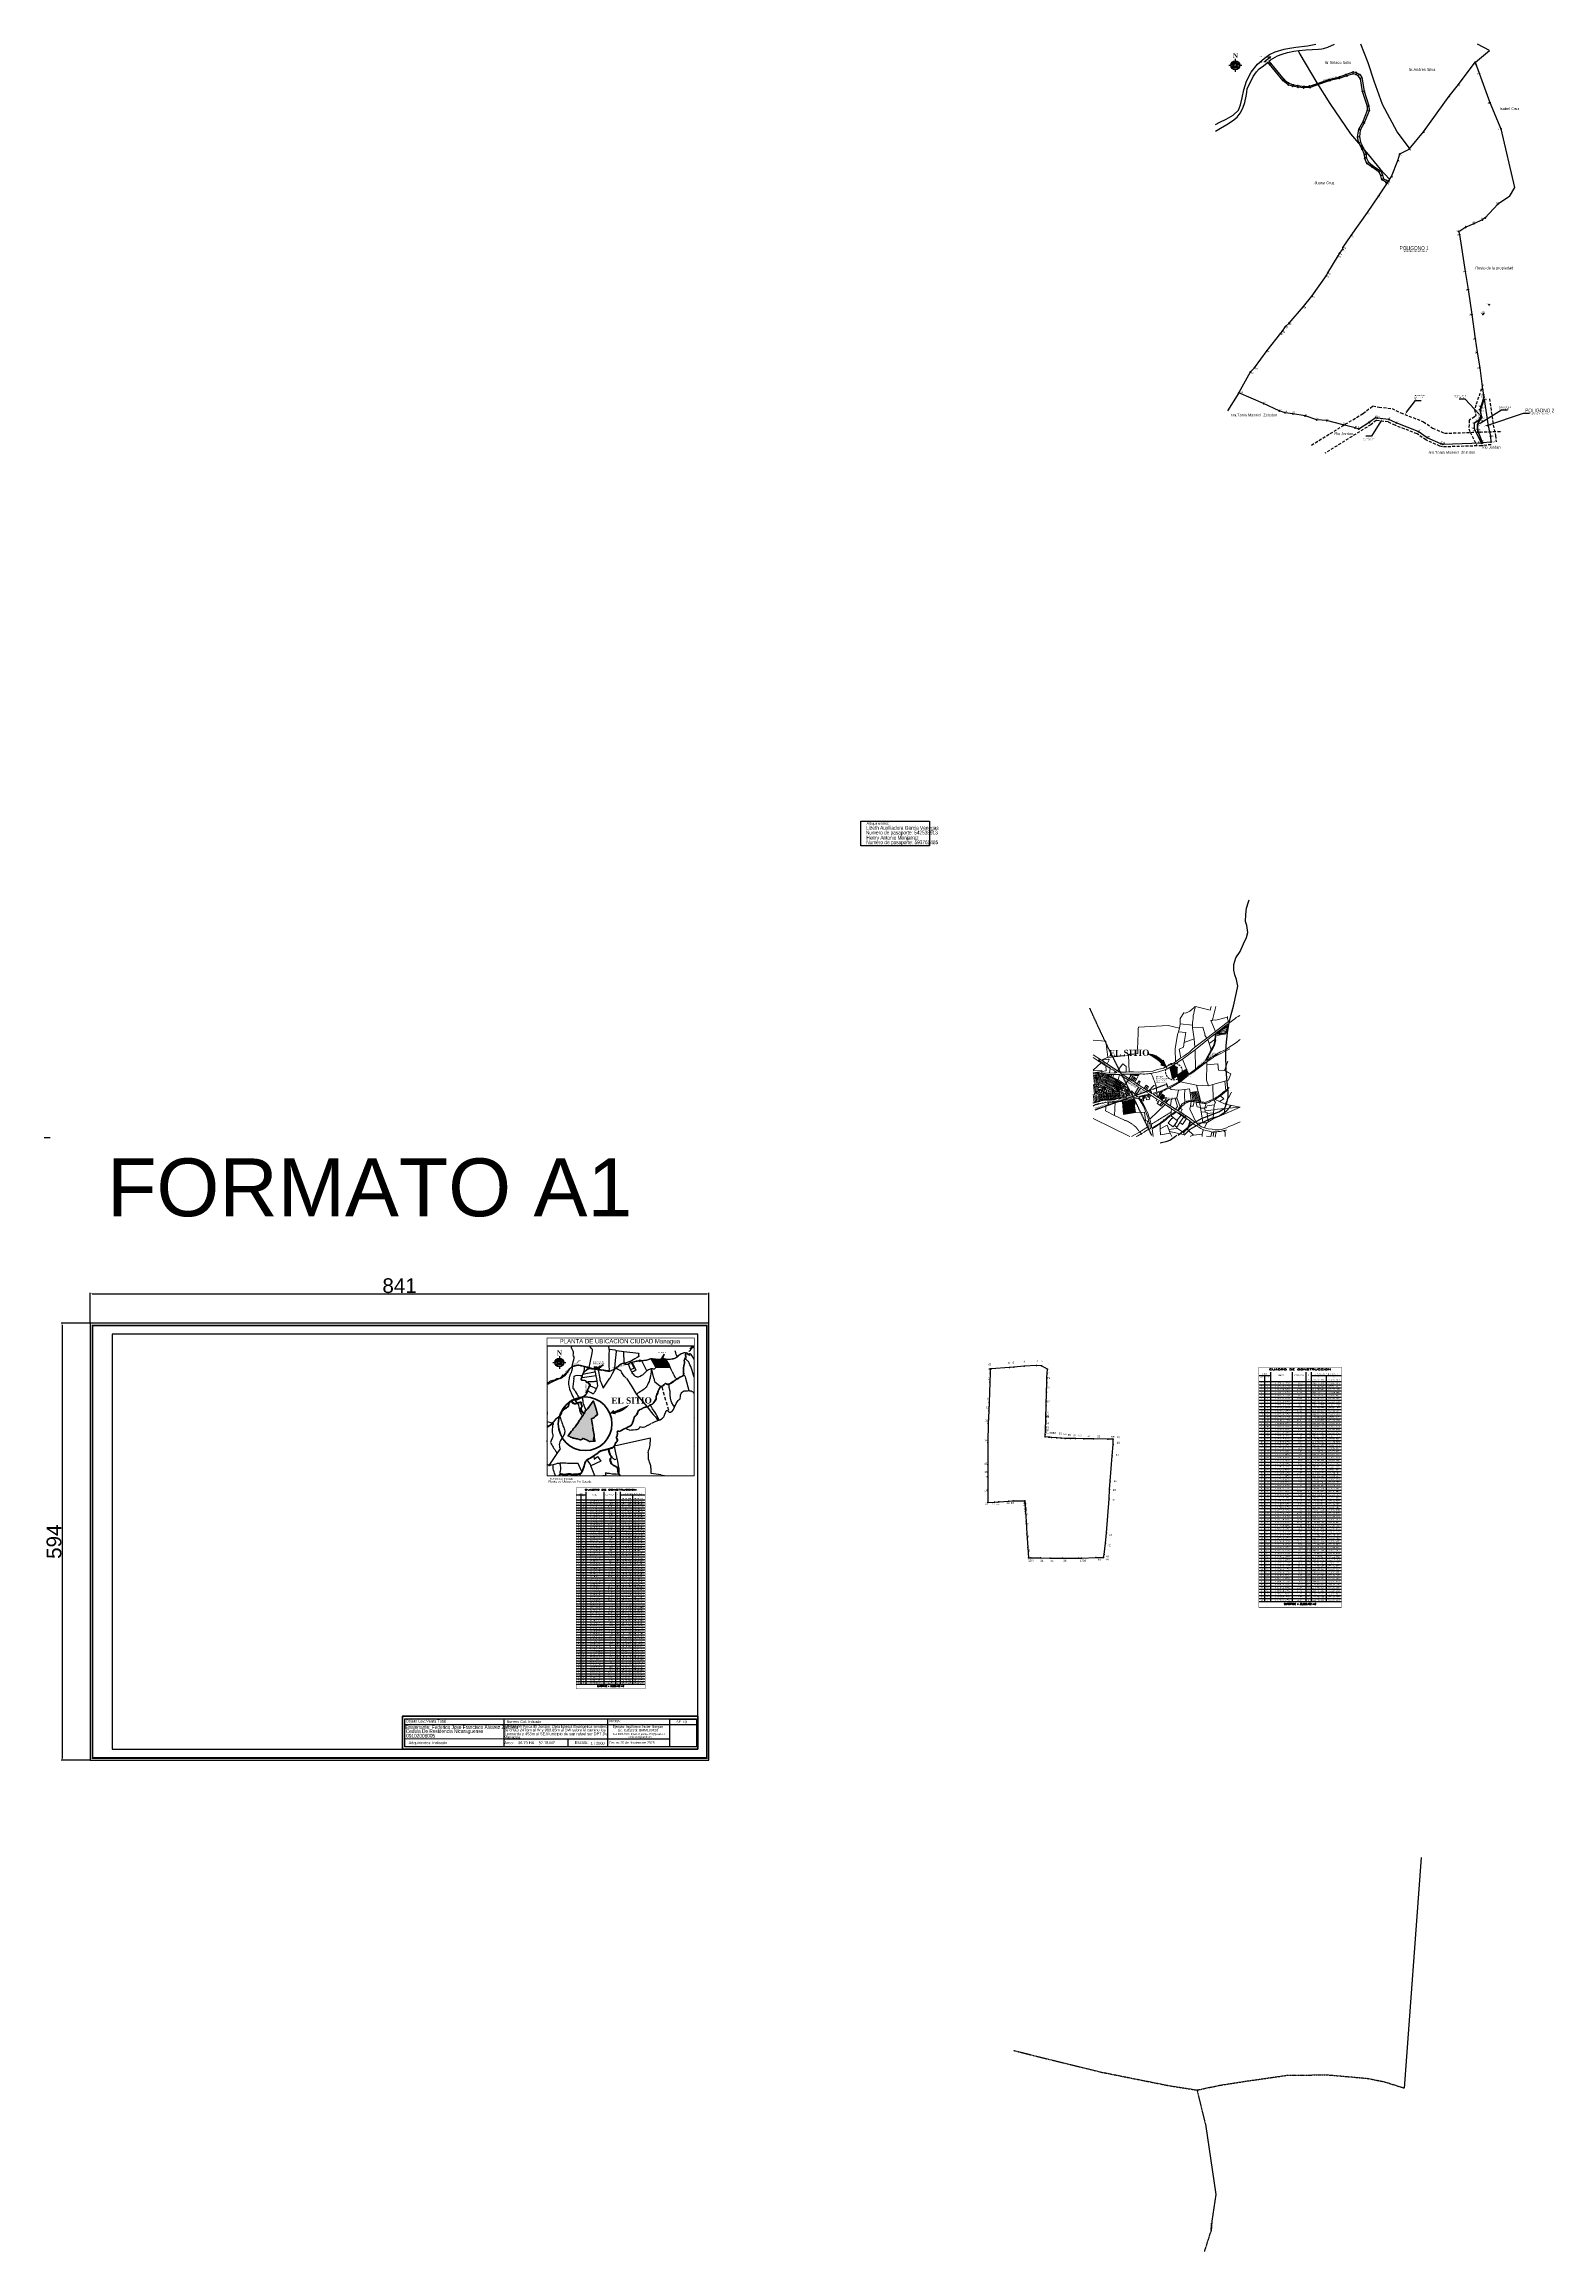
# Paper-space layout 'Layout1' of a CAD drawing. Header units: millimetres. Extents: x 593 to 2640, y -767 to 2234.
# The model-space entities are those that its viewports show. They can reach past a viewport. Long polylines and large blocks are cut down to what shows.
import ezdxf
from ezdxf import colors
from ezdxf.entities.mleader import LeaderData, LeaderLine
from ezdxf.enums import TextEntityAlignment as Align
from ezdxf.math import Vec2, Vec3

# ---------------------------------------------------------------- set-up
doc = ezdxf.new("R2010")
doc.units = ezdxf.units.MM
for name, pattern in [('DIVIDE', [1.25, 0.5, -0.25, 0, -0.25, 0, -0.25]), ('DOT', [0.25, 0, -0.25]), ('HIDDEN', [0.375, 0.25, -0.125]), ('OCULTA2', [0.3, 0.2, -0.1]), ('OCULTA3', [0.45, 0.3, -0.15])]:
    doc.linetypes.add(name, pattern=pattern)
for name, color, linetype in [('0 - TEXTO', 5, 'Continuous'), ('2', 1, 'Continuous'), ('3', 7, 'Continuous'), ('4', 7, 'Continuous'), ('41', 1, 'Continuous'), ('CIRCULO PI', 2, 'Continuous'), ('CVL_CUADCON', 1, 'Continuous'), ('CVL_CUADCON_LIN', 8, 'Continuous'), ('CVL_CUADCON_TIT', 1, 'Continuous'), ('CVL_CUADCON_TX', 2, 'Continuous'), ('CVL_PUNTO', 2, 'Continuous'), ('CVL_PUNTO_NUM', 250, 'Continuous'), ('FRAME 025', 7, 'Continuous'), ('NORTE', 7, 'Continuous'), ('TEXTOS', 2, 'Continuous')]:
    doc.layers.add(name, color=color, linetype=linetype)
doc.layers.add('Point', color=5, linetype='Continuous', lineweight=100)
doc.layers.add('Point_Name', color=1, linetype='Continuous', lineweight=100)
doc.styles.add('CRISTHIAM', font='timesbd.ttf', dxfattribs={"height": 0.428625})
doc.styles.add('HECTOR LOPEZ', font='arial.ttf')
doc.styles.add('HUECA1', font='HUECA1.shx')
doc.styles.add('LOPEZ', font='TCCM____.TTF')
doc.styles.add('MONOTXT4', font='MONOTXT4.shx')
doc.styles.add('PI', font='arial.ttf', dxfattribs={"height": 0.4})
doc.styles.add('PUNTOS PI', font='arial.ttf', dxfattribs={"height": 2.75})
doc.styles.get("Standard").update_dxf_attribs({"font": 'arial.ttf'})
doc.styles.add('Style-ENGINEERING', font='ENGINEERING.shx')
doc.styles.add('TSN - Swis721 LtCn BT', font='swisscl.ttf')
doc.dimstyles.new('ISO-25', dxfattribs={"dimtxt": 2.5, "dimasz": 2.5, "dimexe": 1.25, "dimexo": 0.625, "dimtad": 1, "dimdec": 3, "dimtxsty": 'Standard', "dimcen": 2.5, "dimadec": 0, "dimazin": 0, "dimtfac": 1, "dimtdec": 3, "dimtmove": 0, "dimatfit": 3, "dimfxl": 1, "dimarcsym": 0})

# ---------------------------------------------------------------- blocks, each defined once
blk = doc.blocks.new('*D25')
at = {"color": 0, "lineweight": -2, "transparency": 16777216}
for p, q in [((655.3, 496.3), (655.3, 537)), ((657.8, 535.7), (1493.8, 535.7)), ((1496.3, 496.3), (1496.3, 537))]:
    blk.add_line(p, q, dxfattribs=at)
at = {"color": 0, "transparency": 16777216}
for points in [[(657.8, 536.1), (657.8, 535.3), (655.3, 535.7)], [(1493.8, 536.1), (1493.8, 535.3), (1496.3, 535.7)]]:
    blk.add_solid(points, dxfattribs=at)
at = {"layer": 'Defpoints', "color": 0, "transparency": 16777216}
for p in [(1496.3, 535.7), (655.3, 495.7), (1496.3, 495.7)]:
    blk.add_point(p, dxfattribs=at)
at = {"color": 0, "transparency": 16777216, "insert": (1075.8, 546.6), "char_height": 2.5, "attachment_point": 5}
blk.add_mtext('{\\H8x;841}', dxfattribs=at)
blk = doc.blocks.new('*D26')
at = {"color": 0, "lineweight": -2, "transparency": 16777216}
for p, q in [((654.7, 495.7), (615.8, 495.7)), ((617.1, 493.2), (617.1, -95.8)), ((654.7, -98.3), (615.8, -98.3))]:
    blk.add_line(p, q, dxfattribs=at)
at = {"color": 0, "transparency": 16777216}
for points in [[(616.6, 493.2), (617.5, 493.2), (617.1, 495.7)], [(616.6, -95.8), (617.5, -95.8), (617.1, -98.3)]]:
    blk.add_solid(points, dxfattribs=at)
at = {"layer": 'Defpoints', "color": 0, "transparency": 16777216}
for p in [(655.3, 495.7), (617.1, -98.3), (655.3, -98.3)]:
    blk.add_point(p, dxfattribs=at)
at = {"color": 0, "transparency": 16777216, "insert": (606.2, 198.7), "char_height": 2.5, "attachment_point": 5, "rotation": 90}
blk.add_mtext('{\\H8x;594}', dxfattribs=at)
blk = doc.blocks.new('*D24')
at = {"layer": 'CIRCULO PI', "color": 0, "lineweight": -2, "transparency": 16777216}
for p, q in [((2096.5, 812.5), (2020.9, 785.4)), ((2097.9, 808.6), (2096.1, 813.7)), ((2116.2, 819.5), (2098.9, 813.3)), ((2119.9, 816.5), (2118.1, 821.5))]:
    blk.add_line(p, q, dxfattribs=at)
at = {"layer": 'CIRCULO PI', "color": 0, "transparency": 16777216}
for points in [[(2098.7, 813.7), (2099, 812.9), (2096.5, 812.5)], [(2116, 819.9), (2116.3, 819.1), (2118.5, 820.3)]]:
    blk.add_solid(points, dxfattribs=at)
at = {"layer": 'Defpoints', "color": 0, "transparency": 16777216}
for p in [(2118.5, 820.3), (2120.1, 815.9), (2098.1, 808)]:
    blk.add_point(p, dxfattribs=at)
at = {"layer": 'CIRCULO PI', "color": 0, "transparency": 16777216, "insert": (2056.9, 800.3), "char_height": 2.5, "attachment_point": 5, "rotation": 19.6912}
blk.add_mtext('Referencia hacia la entrada Istmo Textil: 186.65m', dxfattribs=at)

msp = doc.modelspace()

# ---------------------------------------------------------------- hatches: boundary and pattern name
h = msp.add_hatch(color=8)
h.dxf.hatch_style = 1
h.paths.add_polyline_path([(10091.7289, 3060.008), (9965.5867, 3072.7548), (9965.7608, 3029.956), (10086.7688, 3010.9224)])
h = msp.add_hatch(color=8)
h.dxf.hatch_style = 1
h.paths.add_polyline_path([(11795.029, 3261.7883), (11765.507, 3267.7103), (11734.465, 3272.8603), (11721.002, 3271.5083), (11692.078, 3263.4553), (11656.037, 3255.3593), (11624.805, 3250.3423), (11598.374, 3249.9283), (11581.355, 3248.3013), (11566.585, 3252.5333), (11549.791, 3255.4813), (11510.865, 3261.3473), (11484.674, 3262.9683), (11450.6, 3265.3053), (11426.7, 3266.4313), (11544.926, 3044.8683), (11909.959, 3061.0033), (11882.972, 3120.0673)])
h = msp.add_hatch(color=256)
h.dxf.hatch_style = 1
h.paths.add_polyline_path([(9913.197, 1566.5385), (9905.0441, 1615.7748), (9889.7335, 1715.7738), (9887.3464, 1723.6856), (9906.5202, 1735.8315), (9928.4858, 1745.34), (9951.3658, 1755.5578), (9959.2484, 1761.3557), (9993.5266, 1798.4176), (10022.2264, 1817.4783), (10024.4812, 1819.584), (10039.2264, 1843.5696), (10001.9436, 2003.4781), (9971.8251, 2074.8292), (9943.2708, 2154.3154), (9931.6602, 2184.3717), (9886.2577, 2123.473), (9860.9613, 2091.6795), (9791.7228, 1994.8868), (9752.7109, 1948.3452), (9726.7635, 1935.0711), (9721.9575, 1917.2716), (9704.4548, 1873.5263), (9696.2843, 1861.2972), (9693.4237, 1856.5987), (9670.1476, 1821.4677), (9639.0464, 1775.5204), (9595.2187, 1713.4748), (9572.9233, 1681.3066), (9571.5549, 1675.3907), (9563.0449, 1664.6332), (9559.2694, 1658.0583), (9531.3862, 1611.4162), (9527.5155, 1604.8008), (9488.3129, 1548.8087), (9465.6151, 1520.0289), (9426.2037, 1475.1667), (9416.8112, 1466.4243), (9408.149, 1453.6643), (9403.3407, 1447.6932), (9366.3802, 1400.7084), (9332.2291, 1353.6503), (9321.298, 1342.3677), (9289.3007, 1285.29), (9356.9153, 1256.2456), (9399.343, 1236.569), (9415.2856, 1231.2979), (9436.542, 1228.4118), (9469.5489, 1222.7725), (9501.3748, 1212.0049), (9528.086, 1210.076), (9573.2026, 1198.3906), (9605.6341, 1190.3203), (9615.7324, 1187.1645), (9644.2425, 1204.7591), (9661.4294, 1217.9982), (9665.9198, 1217.0618), (9697.4209, 1213.5874), (9717.392, 1203.7306), (9777.3498, 1180.4888), (9801.5501, 1163.5714), (9838.6457, 1147.2921), (9844.041, 1145.5882), (9948.7855, 1148.7621), (9948.9006, 1148.7871), (9930.9206, 1183.9365), (9929.0058, 1189.9623), (9929.5874, 1203.4201), (9935.946, 1207.3374), (9939.3061, 1209.4074), (9943.9361, 1214.0874), (9947.9661, 1222.1574), (9944.7375, 1239.6514), (9947.2032, 1248.4781), (9954.7555, 1269.8184), (9955.8992, 1273.0502), (9954.8586, 1280.0704), (9952.3303, 1295.4207), (9944.4096, 1354.0457), (9937.1378, 1395.7765), (9932.2762, 1432.1565), (9922.7484, 1498.3348)])
h.paths.add_polyline_path([(9956.7162, 1267.5387), (9949.1639, 1246.1984), (9946.6982, 1237.3717), (9949.9268, 1219.8777), (9945.8968, 1211.8077), (9941.2668, 1207.1277), (9938.6856, 1198.9572), (9938.1138, 1185.7268), (9940.0286, 1179.701), (9940.4933, 1178.5246), (9945.1261, 1178.665), (9947.3655, 1179.15), (9970.6045, 1181.3598), (9967.3881, 1195.5465)], flags=17)
h.paths.add_polyline_path([(9973.7369, 1167.5437), (9970.6045, 1181.3598), (9947.3655, 1179.15), (9945.1261, 1178.665), (9940.4933, 1178.5246), (9951.9762, 1149.4531), (9974.653, 1151.6094)], flags=17)
h.paths.add_polyline_path([(9938.6856, 1198.9572), (9941.2668, 1207.1277), (9945.8968, 1211.8077), (9949.9268, 1219.8777), (9946.6982, 1237.3717), (9949.1639, 1246.1984), (9956.7162, 1267.5387), (9955.8992, 1273.0502), (9947.2032, 1248.4781), (9944.7375, 1239.6514), (9947.9661, 1222.1574), (9943.9361, 1214.0874), (9939.3061, 1209.4074), (9935.946, 1207.3374), (9929.5874, 1203.4201), (9929.0058, 1189.9623), (9930.9206, 1183.9365), (9933.7928, 1178.3216), (9940.4933, 1178.5246), (9940.0286, 1179.701), (9938.1138, 1185.7268)], flags=17)
h.paths.add_polyline_path([(9940.4933, 1178.5246), (9933.7928, 1178.3216), (9948.9006, 1148.7871), (9951.9762, 1149.4531)], flags=17)
h.paths.add_polyline_path([(9704.2946, 1873.4773), (9705.7805, 1873.4773), (9705.7805, 1874.4386), (9704.2946, 1874.4386)], flags=25)
h.paths.add_polyline_path([(9696.1241, 1861.2482), (9697.61, 1861.2482), (9697.61, 1862.2094), (9696.1241, 1862.2094)], flags=25)
h.paths.add_polyline_path([(9693.2635, 1856.5497), (9694.7493, 1856.5497), (9694.7493, 1857.511), (9693.2635, 1857.511)], flags=25)
h.paths.add_polyline_path([(9669.9874, 1821.4187), (9671.4732, 1821.4187), (9671.4732, 1822.38), (9669.9874, 1822.38)], flags=25)
h.paths.add_polyline_path([(9638.8884, 1775.4735), (9640.3699, 1775.4735), (9640.3699, 1776.422), (9638.8884, 1776.422)], flags=25)
h.paths.add_polyline_path([(9595.0585, 1713.4258), (9596.5443, 1713.4258), (9596.5443, 1714.387), (9595.0585, 1714.387)], flags=25)
h.paths.add_polyline_path([(9572.7652, 1681.2597), (9574.2468, 1681.2597), (9574.2468, 1682.2082), (9572.7652, 1682.2082)], flags=25)
h.paths.add_polyline_path([(9571.3952, 1675.3422), (9572.8801, 1675.3422), (9572.8801, 1676.3004), (9571.3952, 1676.3004)], flags=25)
h.paths.add_polyline_path([(9562.8847, 1664.5842), (9564.3705, 1664.5842), (9564.3705, 1665.5455), (9562.8847, 1665.5455)], flags=25)
h.paths.add_polyline_path([(9559.1092, 1658.0092), (9560.5951, 1658.0092), (9560.5951, 1658.9705), (9559.1092, 1658.9705)], flags=25)
h.paths.add_polyline_path([(9531.226, 1611.3672), (9532.7118, 1611.3672), (9532.7118, 1612.3284), (9531.226, 1612.3284)], flags=25)
h.paths.add_polyline_path([(9527.3553, 1604.7518), (9528.8411, 1604.7518), (9528.8411, 1605.7131), (9527.3553, 1605.7131)], flags=25)
h.paths.add_polyline_path([(9488.1527, 1548.7597), (9489.6385, 1548.7597), (9489.6385, 1549.721), (9488.1527, 1549.721)], flags=25)
h.paths.add_polyline_path([(9465.4549, 1519.9799), (9466.9407, 1519.9799), (9466.9407, 1520.9412), (9465.4549, 1520.9412)], flags=25)
h.paths.add_polyline_path([(9426.0435, 1475.1177), (9427.5293, 1475.1177), (9427.5293, 1476.079), (9426.0435, 1476.079)], flags=25)
h.paths.add_polyline_path([(9416.651, 1466.3752), (9418.1368, 1466.3752), (9418.1368, 1467.3365), (9416.651, 1467.3365)], flags=25)
h.paths.add_polyline_path([(9407.9887, 1453.6153), (9409.4746, 1453.6153), (9409.4746, 1454.5766), (9407.9887, 1454.5766)], flags=25)
h.paths.add_polyline_path([(9403.1805, 1447.6442), (9404.6664, 1447.6442), (9404.6664, 1448.6055), (9403.1805, 1448.6055)], flags=25)
h.paths.add_polyline_path([(9366.2199, 1400.6593), (9367.7058, 1400.6593), (9367.7058, 1401.6206), (9366.2199, 1401.6206)], flags=25)
h.paths.add_polyline_path([(9332.0689, 1353.6012), (9333.5547, 1353.6012), (9333.5547, 1354.5625), (9332.0689, 1354.5625)], flags=25)
h.paths.add_polyline_path([(9321.1378, 1342.3186), (9322.6237, 1342.3186), (9322.6237, 1343.2799), (9321.1378, 1343.2799)], flags=25)
h.paths.add_polyline_path([(9289.1404, 1285.241), (9290.6263, 1285.241), (9290.6263, 1286.2023), (9289.1404, 1286.2023)], flags=9)
h.paths.add_polyline_path([(9356.7551, 1256.1965), (9358.2409, 1256.1965), (9358.2409, 1257.1578), (9356.7551, 1257.1578)], flags=25)
h.paths.add_polyline_path([(9399.1828, 1236.5199), (9400.6687, 1236.5199), (9400.6687, 1237.4812), (9399.1828, 1237.4812)], flags=25)
h.paths.add_polyline_path([(9415.1275, 1231.251), (9416.6091, 1231.251), (9416.6091, 1232.1995), (9415.1275, 1232.1995)], flags=25)
h.paths.add_polyline_path([(9436.3817, 1228.3628), (9437.8676, 1228.3628), (9437.8676, 1229.3241), (9436.3817, 1229.3241)], flags=25)
h.paths.add_polyline_path([(9469.3909, 1222.7257), (9470.8723, 1222.7257), (9470.8723, 1223.6737), (9469.3909, 1223.6737)], flags=25)
h.paths.add_polyline_path([(9501.2151, 1211.9563), (9502.6999, 1211.9563), (9502.6999, 1212.9146), (9501.2151, 1212.9146)], flags=25)
h.paths.add_polyline_path([(9527.9258, 1210.0269), (9529.4116, 1210.0269), (9529.4116, 1210.9882), (9527.9258, 1210.9882)], flags=25)
h.paths.add_polyline_path([(9573.0424, 1198.3416), (9574.5282, 1198.3416), (9574.5282, 1199.3028), (9573.0424, 1199.3028)], flags=25)
h.paths.add_polyline_path([(9605.4739, 1190.2713), (9606.9598, 1190.2713), (9606.9598, 1191.2326), (9605.4739, 1191.2326)], flags=25)
h.paths.add_polyline_path([(9615.5721, 1187.1155), (9617.2906, 1187.1155), (9617.2906, 1188.0768), (9615.5721, 1188.0768)], flags=25)
h.paths.add_polyline_path([(9644.0823, 1204.7101), (9645.8008, 1204.7101), (9645.8008, 1205.6714), (9644.0823, 1205.6714)], flags=24)
h.paths.add_polyline_path([(9661.2697, 1217.9497), (9662.9871, 1217.9497), (9662.9871, 1218.9079), (9661.2697, 1218.9079)], flags=24)
h.paths.add_polyline_path([(9665.7596, 1217.0128), (9667.478, 1217.0128), (9667.478, 1217.9741), (9665.7596, 1217.9741)], flags=25)
h.paths.add_polyline_path([(9697.2612, 1213.5389), (9698.9786, 1213.5389), (9698.9786, 1214.4971), (9697.2612, 1214.4971)], flags=25)
h.paths.add_polyline_path([(9717.2323, 1203.6821), (9718.9498, 1203.6821), (9718.9498, 1204.6403), (9717.2323, 1204.6403)], flags=25)
h.paths.add_polyline_path([(9777.1895, 1180.4398), (9778.908, 1180.4398), (9778.908, 1181.4011), (9777.1895, 1181.4011)], flags=25)
h.paths.add_polyline_path([(9801.3899, 1163.5223), (9803.1084, 1163.5223), (9803.1084, 1164.4836), (9801.3899, 1164.4836)], flags=25)
h.paths.add_polyline_path([(9838.4855, 1147.2431), (9840.2039, 1147.2431), (9840.2039, 1148.2044), (9838.4855, 1148.2044)], flags=25)
h.paths.add_polyline_path([(9843.8808, 1145.5392), (9845.5992, 1145.5392), (9845.5992, 1146.5005), (9843.8808, 1146.5005)], flags=9)
h.paths.add_polyline_path([(9948.6233, 1148.7029), (9957.8018, 1148.7029), (9957.8018, 1149.6764), (9948.6233, 1149.6764)], flags=25)
h.paths.add_polyline_path([(9954.6984, 1280.0213), (9958.5526, 1280.0213), (9958.5526, 1280.9826), (9954.6984, 1280.9826)], flags=24)
h.paths.add_polyline_path([(9952.1701, 1295.3716), (9953.6559, 1295.3716), (9953.6559, 1296.3329), (9952.1701, 1296.3329)], flags=24)
h.paths.add_polyline_path([(9944.2494, 1353.9967), (9945.7352, 1353.9967), (9945.7352, 1354.958), (9944.2494, 1354.958)], flags=24)
h.paths.add_polyline_path([(9936.9776, 1395.7275), (9938.4634, 1395.7275), (9938.4634, 1396.6888), (9936.9776, 1396.6888)], flags=24)
h.paths.add_polyline_path([(9932.116, 1432.1075), (9933.6018, 1432.1075), (9933.6018, 1433.0687), (9932.116, 1433.0687)], flags=24)
h.paths.add_polyline_path([(9922.5882, 1498.2858), (9924.0741, 1498.2858), (9924.0741, 1499.2471), (9922.5882, 1499.2471)], flags=24)
h.paths.add_polyline_path([(9913.0367, 1566.4894), (9914.5226, 1566.4894), (9914.5226, 1567.4507), (9913.0367, 1567.4507)], flags=24)
h.paths.add_polyline_path([(9904.8839, 1615.7258), (9906.3697, 1615.7258), (9906.3697, 1616.6871), (9904.8839, 1616.6871)], flags=24)
h.paths.add_polyline_path([(9887.1862, 1723.6366), (9888.672, 1723.6366), (9888.672, 1724.5979), (9887.1862, 1724.5979)], flags=24)
h.paths.add_polyline_path([(9906.36, 1735.7825), (9907.8459, 1735.7825), (9907.8459, 1736.7438), (9906.36, 1736.7438)], flags=24)
h.paths.add_polyline_path([(9928.3256, 1745.291), (9929.8114, 1745.291), (9929.8114, 1746.2522), (9928.3256, 1746.2522)], flags=24)
h.paths.add_polyline_path([(9951.2056, 1755.5088), (9952.6915, 1755.5088), (9952.6915, 1756.4701), (9951.2056, 1756.4701)], flags=24)
h.paths.add_polyline_path([(9959.0881, 1761.3067), (9960.574, 1761.3067), (9960.574, 1762.268), (9959.0881, 1762.268)], flags=24)
h.paths.add_polyline_path([(9993.3664, 1798.3686), (9994.8522, 1798.3686), (9994.8522, 1799.3298), (9993.3664, 1799.3298)], flags=24)
h.paths.add_polyline_path([(10022.0662, 1817.4293), (10023.5521, 1817.4293), (10023.5521, 1818.3906), (10022.0662, 1818.3906)], flags=24)
h.paths.add_polyline_path([(10024.321, 1819.535), (10025.8068, 1819.535), (10025.8068, 1820.4963), (10024.321, 1820.4963)], flags=24)
h.paths.add_polyline_path([(10039.0662, 1843.5206), (10040.5521, 1843.5206), (10040.5521, 1844.4819), (10039.0662, 1844.4819)], flags=9)
h.paths.add_polyline_path([(9886.0975, 2123.4239), (9887.1948, 2123.4239), (9887.1948, 2124.3852), (9886.0975, 2124.3852)], flags=25)
h.paths.add_polyline_path([(9860.8033, 2091.6327), (9861.8963, 2091.6327), (9861.8963, 2092.5806), (9860.8033, 2092.5806)], flags=25)
h.paths.add_polyline_path([(9791.5631, 1994.8383), (9792.6594, 1994.8383), (9792.6594, 1995.7965), (9791.5631, 1995.7965)], flags=25)
h.paths.add_polyline_path([(9752.5507, 1948.2962), (9753.6481, 1948.2962), (9753.6481, 1949.2575), (9752.5507, 1949.2575)], flags=25)
h.paths.add_polyline_path([(9726.6032, 1935.022), (9727.7006, 1935.022), (9727.7006, 1935.9833), (9726.6032, 1935.9833)], flags=25)
h.paths.add_polyline_path([(9721.7973, 1917.2226), (9722.8947, 1917.2226), (9722.8947, 1918.1838), (9721.7973, 1918.1838)], flags=25)
h.paths.add_polyline_path([(9967.2279, 1195.4974), (9968.7137, 1195.4974), (9968.7137, 1196.4587), (9967.2279, 1196.4587)], flags=24)
h.paths.add_polyline_path([(9949.7646, 1219.8185), (9956.4963, 1219.8185), (9956.4963, 1220.792), (9949.7646, 1220.792)], flags=24)
h.paths.add_polyline_path([(9946.536, 1237.3125), (9953.2677, 1237.3125), (9953.2677, 1238.286), (9946.536, 1238.286)], flags=24)
h.paths.add_polyline_path([(9949.0016, 1246.1392), (9955.7334, 1246.1392), (9955.7334, 1247.1127), (9949.0016, 1247.1127)], flags=24)
h.paths.add_polyline_path([(9951.816, 1149.404), (9953.5345, 1149.404), (9953.5345, 1150.3653), (9951.816, 1150.3653)], flags=25)
h.paths.add_polyline_path([(9974.4928, 1151.5604), (9976.2113, 1151.5604), (9976.2113, 1152.5217), (9974.4928, 1152.5217)], flags=25)
h.paths.add_polyline_path([(9973.5766, 1167.4946), (9975.0625, 1167.4946), (9975.0625, 1168.4559), (9973.5766, 1168.4559)], flags=25)

# ---------------------------------------------------------------- linework, layer by layer
at = {"color": 1}
for points in [[(9965.5867, 3072.7548), (10091.7289, 3060.008), (10086.7688, 3010.9224), (9965.7608, 3029.956), (9965.5867, 3072.7548)], [(11426.7, 3266.4313), (11544.926, 3044.8683), (11909.959, 3061.0033)], [(9076.817, 2768.2443), (9051.4502, 2755.6128), (8995.5759, 2727.7901), (8898.8563, 2690.7748), (8816.2838, 2646.7641), (8769.6986, 2621.9345), (8718.7263, 2594.7665), (8647.4241, 2626.164), (8565.8876, 2646.7106), (8488.6051, 2645.2936), (8319.0438, 2593.5016), (8101.1776, 2607.7129), (8074.3953, 2609.4599), (8031.6943, 2578.6642), (7935.8375, 2479.3261), (7828.7765, 2456.6539), (7777.6211, 2445.8208), (7692.3929, 2427.7721)], [(9040.8015, 2768.153), (9056.938, 2768.2063)]]:
    msp.add_lwpolyline(points, dxfattribs=at)
at = {"layer": '2', "color": 1, "linetype": 'Continuous'}
for p, q in [((10340.212, 3512.0753), (10336.6, 3610.3183)), ((10508.993, 3491.4643), (10340.184, 3512.0783)), ((10508.997, 3489.5553), (10531.352, 3485.3703)), ((10531.352, 3485.3703), (10718.34, 3464.0673)), ((10718.34, 3464.0673), (11103.742, 3417.8603)), ((10728.141, 3160.8133), (10718.34, 3464.0673)), ((10489.618, 3025.5083), (10509.512, 3235.6683)), ((10509.936, 3027.0783), (10512.928, 3030.1483)), ((10893.855, 2998.8253), (10841.94, 3132.2703)), ((10923.613, 2932.3813), (10893.855, 2998.8253)), ((10937.459, 3179.8653), (10915.112, 3176.6813)), ((11308.01, 2961.9113), (11183.237, 3220.9953)), ((11795.029, 3261.7883), (11882.972, 3120.0673)), ((9849.234, 2580.1363), (10012.082, 2508.4633)), ((10013.147, 2770.0373), (10026.1, 2691.1693)), ((11041.939, 2357.4223), (11316.242, 2039.6853)), ((12311.543, 2774.8443), (12393.23, 2454.4593)), ((12545.636, 2775.3453), (12634.937, 2418.9303)), ((8662.841, 1675.1253), (8879.95, 1623.6333)), ((8800.788, 526.6023), (9005.612, 833.2023)), ((9005.612, 833.2023), (9083.433, 949.8213)), ((10332.86, 940.7993), (10321.908, 937.0693)), ((10517.061, 853.1923), (10478.778, 1023.2113)), ((10547.874, 709.3973), (10514.34, 851.8743)), ((10514.648, 699.4043), (10547.874, 709.3973)), ((9980.815, 247.3243), (9872.245, 517.9213)), ((10515.446, 305.5423), (10581.015, 309.2943))]:
    msp.add_line(p, q, dxfattribs=at)
for points in [[(9827.241, 3048.6993), (9853.225, 3171.1333), (9901.165, 3417.6193), (9911.851, 3483.4663), (9913.721, 3509.0983), (9908.721, 3523.4513), (9891.466, 3535.2943), (9880.27, 3545.4693), (9855.087, 3587.7493), (9842.753, 3614.4753), (9840.719, 3636.1313)], [(9389.127, 3075.9153), (9398.225, 3119.0393), (9418.608, 3196.1103), (9430.081, 3247.5983), (9437.358, 3286.6733), (9440.03, 3322.7483), (9422.819, 3352.1723), (9416.156, 3370.2963), (9420.519, 3398.2163), (9423.489, 3414.7103), (9424.45, 3433.2603), (9420.866, 3454.4013), (9404.994, 3490.1683), (9380.606, 3537.2143), (9375.139, 3548.4603), (9372.675, 3555.6053), (9372.227, 3561.2043), (9370.81, 3571.1353), (9370.334, 3574.1913), (9383.72, 3590.8263), (9382.253, 3619.8263), (9406.538, 3634.3103)], [(10340.212, 3512.0753), (10337.488, 3378.8813), (10337.263, 3168.1123), (10334.409, 3067.7153), (10338.125, 3011.4863), (10336.816, 2960.3963)], [(10509.505, 3239.4523), (10521.826, 3378.4143), (10529.767, 3468.3493), (10531.352, 3485.3703)], [(12316.638, 3414.1233), (12309.211, 3422.9743), (12292.93, 3425.1633), (12269.809, 3423.7533), (12247.988, 3417.7763), (12219.337, 3406.6743), (12186.908, 3390.2123), (12158.036, 3374.0263), (12137.313, 3355.3483), (12119.862, 3341.7723), (12105.961, 3329.4893), (12089.516, 3317.4443), (12073.587, 3304.3863), (12049.537, 3289.2453), (12031.804, 3279.9893), (12007.953, 3273.4913), (11983.858, 3265.4673), (11957.192, 3262.0023), (11910.459, 3256.3833), (11890.894, 3255.5033), (11867.005, 3254.8513), (11849.978, 3254.4943), (11828.872, 3255.8923), (11818.691, 3258.1183), (11795.029, 3261.7883)], [(12090.965, 3329.3983), (12070.207, 3385.9413), (12055.113, 3430.2203), (12040.55, 3481.1043)], [(12090.965, 3329.3983), (12108.618, 3351.1083), (12142.264, 3375.9653), (12171.389, 3392.4063), (12199.253, 3407.3163), (12236.272, 3421.5183), (12265.172, 3433.3833)], [(12122.986, 2774.4413), (12138.154, 2786.7933), (12162.937, 2806.5133), (12186.745, 2819.6183), (12212.607, 2829.6863), (12233.906, 2837.6943), (12250.108, 2847.9583), (12255.861, 2862.4803), (12259.571, 2878.5143), (12259.216, 2894.2703), (12256.259, 2919.4143), (12254.024, 2950.9173), (12252.479, 2993.8613), (12254.103, 3018.0163), (12257.693, 3052.8583), (12261.842, 3079.8243), (12267.541, 3102.7333), (12273.749, 3125.6453), (12282.153, 3162.8033), (12285.096, 3179.5953), (12281.419, 3198.1273), (12277.53, 3210.0493), (12274.399, 3222.7393), (12274.296, 3238.7503), (12279.517, 3257.0813), (12291.354, 3274.1813), (12300.882, 3294.5723), (12308.649, 3312.1563), (12312.885, 3325.3983), (12309.711, 3344.6953), (12306.593, 3355.3513), (12306.727, 3374.1603), (12309.409, 3391.9673), (12314.133, 3408.5163), (12316.638, 3414.1233)], [(12298.737, 3272.1933), (12311.847, 3289.0463), (12320.87, 3308.9253), (12322.546, 3324.9473), (12321.176, 3340.4433), (12316.02, 3351.8493), (12315.906, 3369.6403), (12320.581, 3393.8133), (12326.075, 3409.0963), (12329.086, 3415.2143), (12334.865, 3425.6703), (12341.685, 3432.3193)], [(12341.685, 3432.3193), (12372.567, 3372.7773), (12430.27, 3411.7573)], [(12389.534, 3462.0903), (12410.278, 3477.4653), (12434.559, 3496.1653), (12443.631, 3508.4193), (12477.643, 3555.6443), (12492.821, 3566.9193), (12538.403, 3593.3723), (12592.575, 3628.0103), (12621.421, 3648.2623), (12637.349, 3661.5753)], [(12711.391, 2775.7003), (12683.766, 2882.0863), (12655.078, 2996.0323), (12641.471, 3056.9493), (12619.85, 3099.2633), (12607.209, 3128.4163), (12583.316, 3168.1753), (12539.379, 3242.1263), (12486.459, 3329.7473), (12467.952, 3361.9143), (12454.858, 3382.4233), (12430.27, 3411.7573)], [(12431.602, 3521.3093), (12443.151, 3543.7453), (12452.98, 3556.7663), (12465.614, 3568.5343), (12503.077, 3592.6513), (12512.687, 3600.3333)], [(12512.687, 3600.3333), (12537.755, 3615.2263), (12586.34, 3649.0683), (12611.139, 3666.2463)], [(9056.938, 2768.2063), (9093.409, 2784.9523), (9110.544, 2795.9533), (9147.33, 2815.6413), (9186.459, 2840.6423), (9198.756, 2850.4243), (9211.088, 2863.5123), (9226.003, 2880.6393), (9276.253, 2947.9793), (9293.309, 2975.2543), (9304.704, 2995.7243), (9327.096, 3023.1953), (9345.323, 3041.3033), (9369.157, 3061.1313), (9389.127, 3075.9153)], [(9076.817, 2768.2443), (9112.967, 2786.2453), (9141.523, 2801.3403), (9152.332, 2807.1893), (9161.876, 2813.3213), (9170.121, 2818.2133), (9186.376, 2828.7653), (9194.898, 2834.6673), (9205.766, 2843.0573), (9214.904, 2853.5213), (9229.221, 2868.1853), (9233.681, 2874.1823), (9237.355, 2879.1813), (9263.351, 2915.1813), (9274.609, 2929.4083), (9282.979, 2939.6363), (9289.79, 2948.3743), (9297.174, 2959.8963), (9312.721, 2983.6833), (9321.434, 2997.7163), (9331.966, 3013.4863), (9338.552, 3023.5013), (9357.559, 3043.1403), (9364.789, 3048.0553), (9370.73, 3052.2383), (9388.236, 3061.9983)], [(9388.236, 3061.9983), (9388.819, 3043.4273), (9389.584, 3021.8013), (9380.979, 2979.8023), (9372.991, 2953.2963), (9363.928, 2924.2723), (9353.146, 2897.8323), (9343.884, 2882.0323), (9338.514, 2869.7013), (9330.639, 2848.0223), (9326.987, 2833.1093), (9321.48, 2814.9343), (9318.757, 2807.1173), (9316.073, 2790.1473), (9312.481, 2777.7743), (9310.281, 2768.6913)], [(9388.236, 3061.9983), (9409.387, 3075.4863), (9429.845, 3081.1103), (9444.392, 3083.8213), (9463.108, 3091.0103), (9489.738, 3099.7953), (9503.783, 3102.7723), (9523.231, 3108.6733), (9541.575, 3110.7873), (9552.252, 3111.0463), (9593.154, 3099.9233), (9611.562, 3093.9003), (9631.636, 3093.9403), (9640.996, 3092.1963), (9654.166, 3090.3633), (9666.839, 3089.0513), (9675.166, 3086.5683), (9685.453, 3080.9903), (9695.268, 3076.9473), (9707.853, 3071.8233)], [(9389.127, 3075.9153), (9412.09, 3085.5823), (9458.989, 3100.8383), (9503.048, 3111.8023), (9535.64, 3119.3313), (9562.811, 3118.7833), (9607.387, 3106.8593), (9671.998, 3092.1763), (9745.422, 3070.2783), (9785.726, 3062.7233), (9827.241, 3048.6993)], [(9434.584, 2768.9293), (9440.338, 2801.7363), (9444.174, 2824.5263), (9483.656, 2839.6203), (9520.705, 2848.4153), (9595.536, 2843.1093), (9635.104, 2840.1523), (9649.119, 2841.8583)], [(9632.552, 2785.3013), (9638.849, 2793.7973), (9642.6, 2802.0993), (9648.406, 2811.3693), (9652.967, 2821.6853), (9657.805, 2833.0123), (9656.962, 2840.4043), (9658.191, 2849.5273), (9658.973, 2861.2033), (9664.761, 2869.7113)], [(9693.75, 2935.8933), (9686.16, 2926.4103), (9676.484, 2914.6883), (9668.793, 2900.8853), (9665.828, 2893.5823), (9660.948, 2880.4773), (9656.074, 2867.6263), (9653.551, 2857.5163), (9651.222, 2844.8603), (9647.016, 2838.8573)], [(9966.151, 3001.9853), (9945.345, 3003.2333), (9915.692, 3006.4683), (9898.708, 3008.1353), (9879.201, 3010.6253), (9860.433, 3012.0803), (9842.639, 3011.7323), (9829.941, 3012.0293), (9811.834, 3009.1473), (9790.85, 3002.7733), (9762.907, 2981.3083), (9705.915, 2934.5923), (9682.944, 2908.4363), (9671.054, 2888.8843), (9664.301, 2871.7553)], [(9979.336, 2935.5813), (9919.083, 2923.2603), (9745.726, 2887.6503), (9664.761, 2869.7113)], [(9693.75, 2935.8933), (9701.573, 2966.2163), (9708.41, 2997.8343), (9706.401, 3031.4373), (9707.853, 3071.8233)], [(9707.853, 3071.8233), (9730.837, 3065.9483), (9746.094, 3064.3643), (9760.419, 3061.2233), (9773.819, 3056.8103), (9789.722, 3052.3713), (9801.581, 3048.7893), (9815.978, 3045.1493), (9824.287, 3041.9043), (9838.933, 3038.0033), (9851.748, 3031.8573), (9863.081, 3027.5253), (9873.628, 3022.1943), (9851.014, 3022.2143), (9835.264, 3022.3273), (9821.763, 3020.8633), (9792.428, 3015.9553), (9766.836, 2997.2323), (9747.48, 2973.5343), (9693.75, 2935.8933)], [(10336.816, 2960.3963), (10297.438, 2959.5513), (10205.179, 2977.8393), (10061.849, 2994.3923), (9968.815, 3011.4163), (9901.113, 3022.0653), (9874.834, 3034.8083), (9848.771, 3043.9893), (9827.241, 3048.6993)], [(9966.151, 3001.9853), (9973.268, 2958.6023), (9979.336, 2935.5813)], [(10062.271, 2983.4713), (10041.153, 2993.1163), (10001.343, 2996.5883), (9977.549, 3000.4483), (9966.151, 3001.9853)], [(9979.336, 2935.5813), (9988.683, 2878.9273), (9998.823, 2834.4573)], [(10488.372, 3015.9783), (10424.059, 2982.1433), (10405.779, 2971.8933), (10391.339, 2962.8243), (10370.803, 2953.8973), (10360.816, 2950.5723), (10348.012, 2946.2953), (10306.134, 2948.2893), (10275.448, 2950.7853), (10255.771, 2956.8373), (10236.046, 2960.8573), (10218.11, 2965.3433), (10195.858, 2969.9303), (10151.028, 2976.0613), (10132.714, 2975.2173), (10096.524, 2981.4013), (10080.012, 2981.5323), (10062.271, 2983.4713)], [(10062.271, 2983.4713), (10076.181, 2904.5943), (10094.641, 2802.9853), (10099.773, 2770.2033)], [(10366.344, 2770.7133), (10427.101, 2894.8763), (10475.376, 2992.6393), (10488.372, 3015.9783)], [(10509.924, 3032.7933), (10499.089, 3028.8123), (10492.719, 3026.8473), (10488.125, 3024.8633)], [(10488.372, 3015.9783), (10492.459, 3016.8993), (10503.745, 3021.4663), (10509.943, 3023.6883)], [(10509.915, 3037.4973), (10537.904, 3059.5273), (10564.472, 3078.2413), (10586.743, 3093.3713), (10607.446, 3115.0993), (10637.549, 3137.6473), (10671.006, 3152.3363), (10696.115, 3160.8743), (10717.21, 3161.0013), (10728.141, 3160.8133)], [(10776.909, 2771.5603), (10737.424, 2819.4943), (10705.534, 2857.7383), (10685.303, 2886.7873), (10672.168, 2909.9653), (10658.529, 2934.4143), (10648.164, 2950.2113), (10625.618, 2971.3913), (10612.437, 2981.3533), (10594.429, 2992.0963), (10557.635, 3009.0113), (10513.991, 3029.5093), (10509.927, 3031.5643)], [(10841.94, 3132.2703), (10830.784, 3127.8823), (10814.294, 3122.9533), (10799.802, 3123.6293), (10778.167, 3128.3273), (10762.121, 3133.5683), (10740.706, 3143.6063), (10724.905, 3150.1193), (10704.319, 3149.7403), (10688.817, 3149.3933), (10670.304, 3142.9273), (10655.357, 3135.2123), (10639.395, 3127.2373), (10629.016, 3120.5673), (10612.078, 3106.2313), (10598.187, 3092.4233), (10586.824, 3080.6633), (10574.416, 3073.4723), (10552.899, 3059.6183), (10526.332, 3040.6503), (10512.928, 3030.1483)], [(11104.466, 3334.7533), (11064.714, 3305.4253), (11002.826, 3269.5753), (10921.333, 3223.6343), (10878.066, 3206.7733), (10805.033, 3181.6393), (10745.239, 3162.8083), (10728.141, 3160.8133)], [(10728.141, 3160.8133), (10750.817, 3152.3083), (10769.956, 3140.4783), (10794.655, 3133.5103), (10815.745, 3134.6543), (10832.239, 3138.8203), (10848.455, 3146.7963), (10863.109, 3160.6093), (10876.526, 3169.0773), (10901.85, 3183.7173), (10930.022, 3190.2413), (10947.804, 3191.8733), (10992.216, 3202.5613), (11028.249, 3211.9283), (11059.759, 3213.1343), (11097.092, 3217.9343), (11137.998, 3220.4683), (11161.857, 3225.6953), (11189.776, 3231.9633), (11221.035, 3232.6603), (11267.005, 3238.2743), (11286.073, 3237.3723), (11316.013, 3245.6863), (11343.129, 3258.3033), (11368.743, 3267.3533), (11390.811, 3274.3483), (11418.758, 3276.2963), (11447.226, 3276.2133), (11469.366, 3272.0263), (11497.836, 3271.6893), (11524.539, 3269.3083), (11553.029, 3265.9213), (11575.675, 3261.9913), (11616.615, 3259.1883), (11632.605, 3262.8433), (11663.83, 3268.8763), (11696.039, 3279.9993), (11722.95, 3284.9913), (11761.112, 3279.3753), (11790.114, 3275.2293), (11822.197, 3266.2723), (11846.61, 3264.3863), (11874.055, 3265.3143), (11892.347, 3266.6953), (11923.098, 3267.3883), (11954.598, 3270.1203), (11984.04, 3276.6513), (12012.971, 3283.6883), (12033.249, 3292.4513), (12051.771, 3297.6463), (12065.672, 3309.9303), (12080.852, 3320.9503), (12090.965, 3329.3983)], [(10915.112, 3176.6813), (10899.377, 3173.0273), (10886.45, 3167.3583), (10872.785, 3157.8723), (10856.587, 3147.0993), (10847.531, 3132.3033), (10841.94, 3132.2703)], [(10893.855, 2998.8253), (10982.93, 3032.2843), (10915.112, 3176.6813)], [(10937.459, 3179.8653), (11025.959, 2981.5453), (10984.433, 2953.7493), (10923.613, 2932.3813)], [(11308.01, 2961.9113), (11294.228, 2945.6983), (11262.338, 2911.7663), (11233.783, 2886.4623), (11197.326, 2854.5803), (11173.129, 2839.9323), (11136.705, 2817.4543), (11109.987, 2808.6613), (11089.378, 2802.3873), (11066.747, 2799.4243), (11053.55, 2804.8123), (11023.612, 2820.1753), (10997.504, 2840.0983), (10973.445, 2864.8423), (10954.47, 2889.5673), (10937.269, 2912.7593), (10923.613, 2932.3813)], [(11183.237, 3220.9953), (11128.909, 3210.7553), (11055.5, 3203.4513), (10999.899, 3193.4583), (10937.459, 3179.8653)], [(11426.7, 3266.4313), (11407.123, 3267.3303), (11390.878, 3263.9283), (11371.097, 3256.9473), (11347.023, 3245.6183), (11316.596, 3233.9983), (11293.242, 3229.2823), (11273.927, 3228.9123), (11251.557, 3229.2853), (11237.337, 3227.1663), (11215.5, 3223.7313), (11183.237, 3220.9953)], [(11435.787, 3015.5523), (11417.223, 3012.5743), (11400.939, 3007.5533), (11379.568, 3001.5363), (11354.621, 2990.1953), (11329.151, 2975.0453), (11308.01, 2961.9113)], [(11394.515, 2772.8823), (11410.762, 2837.4963), (11420.597, 2887.7783), (11428.154, 2940.8643), (11433.396, 2986.0813), (11435.787, 3015.5523)], [(11795.029, 3261.7883), (11765.507, 3267.7103), (11734.465, 3272.8603), (11721.002, 3271.5083), (11692.078, 3263.4553), (11656.037, 3255.3593), (11624.805, 3250.3423), (11598.374, 3249.9283), (11581.355, 3248.3013), (11566.585, 3252.5333), (11549.791, 3255.4813), (11510.865, 3261.3473), (11484.674, 3262.9683), (11450.6, 3265.3053), (11426.7, 3266.4313)], [(11426.7, 3266.4313), (11544.926, 3044.8683), (11527.602, 3033.2443), (11509.237, 3014.7623), (11496.488, 3003.1203), (11490.129, 3001.6203), (11485.31, 3004.4343), (11464.498, 3012.9003), (11458.66, 3014.9563), (11447.991, 3016.5223), (11435.787, 3015.5523)], [(11488.818, 2773.0843), (11457.297, 2916.3553), (11435.787, 3015.5523)], [(12139.252, 2774.4753), (12155.667, 2790.7113), (12181.496, 2805.8623), (12213.933, 2821.0533), (12233.978, 2826.5113), (12250.934, 2838.0503), (12256.499, 2842.1503), (12264.067, 2851.0923), (12266.073, 2855.4253)], [(12266.073, 2855.4253), (12270.225, 2881.8823), (12265.864, 2927.8593), (12261.949, 2983.4973), (12264.545, 3014.7753), (12267.127, 3048.3403), (12271.681, 3091.3213), (12283.647, 3127.9923), (12290.583, 3156.2463), (12291.745, 3173.2813), (12292.442, 3183.4523), (12291.067, 3199.7103), (12284.575, 3221.2753), (12282.179, 3238.2893), (12292.463, 3259.7013), (12298.737, 3272.1933)], [(12266.073, 2855.4253), (12281.788, 2841.2693), (12290.133, 2829.2923), (12301.998, 2806.3743), (12311.543, 2774.8443)], [(12539.566, 2775.3323), (12515.42, 2855.1473), (12478.312, 2974.1263), (12444.132, 3072.5353), (12422.983, 3120.4443), (12399.033, 3169.0993), (12381.047, 3199.4903), (12367.48, 3214.4043), (12352.377, 3231.0873), (12320.439, 3257.0743), (12298.737, 3272.1933)], [(9040.847, 2768.1753), (9017.171, 2756.5823), (9001.405, 2754.6683), (8988.441, 2753.7503), (8975.451, 2749.2723), (8962.679, 2739.7083), (8951.181, 2730.6423), (8939.188, 2723.3603), (8923.133, 2716.6173), (8910.668, 2714.4243), (8894.904, 2712.7653), (8874.803, 2708.5963), (8859.032, 2705.9193), (8842.224, 2700.4533), (8827.695, 2693.9543), (8812.127, 2684.1563), (8800.634, 2675.8533), (8788.871, 2665.2643), (8774.07, 2656.2243), (8757.52, 2651.2653), (8746.073, 2649.3183), (8728.008, 2645.6423), (8712.244, 2643.9823)], [(9308.873, 2768.6883), (9302.219, 2719.5743), (9297.657, 2685.7923), (9296.368, 2647.9173), (9298.927, 2615.0993), (9303.254, 2580.9953), (9310.824, 2538.4763), (9324.968, 2491.5843), (9346.12, 2429.8923), (9362.375, 2393.9183), (9382.651, 2351.8103), (9399.91, 2314.0493), (9416.701, 2281.8843), (9430.724, 2253.5543), (9444.746, 2224.9703)], [(9435.392, 2768.9313), (9408.051, 2562.6523), (9405.373, 2543.6033), (9408.241, 2518.4093), (9420.55, 2498.9923), (9438.929, 2475.7143), (9454.529, 2454.4913), (9476.384, 2420.0003), (9501.516, 2381.9233), (9522.376, 2350.2363), (9539.7, 2321.6273), (9554.976, 2290.7453), (9570.751, 2258.5883)], [(9570.751, 2258.5883), (9586.56, 2266.6043), (9600.851, 2275.3943), (9617.423, 2283.4043), (9637.051, 2292.4073), (9661.776, 2303.6613), (9679.373, 2312.9343), (9694.427, 2321.7183), (9709.743, 2331.7723), (9724.297, 2341.8313), (9737.849, 2353.9323), (9749.117, 2366.3053), (9755.8, 2376.9333), (9760.515, 2396.7293), (9762.913, 2412.2203), (9768.656, 2433.5343), (9777.462, 2456.8593), (9784.706, 2474.8563), (9790.662, 2490.5753), (9798.405, 2507.2973), (9807.443, 2527.5693), (9817.483, 2545.7993), (9826.508, 2564.2913), (9833.507, 2583.5613), (9833.329, 2594.2413), (9829.892, 2610.7943), (9824.887, 2621.5113), (9813.044, 2635.0773), (9798.901, 2646.8813), (9786.762, 2654.6013), (9771.31, 2661.0763), (9761.445, 2666.9993), (9756.638, 2669.8323)], [(9759.042, 2668.4153), (9750.1, 2679.2903), (9742.046, 2689.7763), (9731.714, 2701.5513), (9723.882, 2707.7133), (9711.711, 2711.1113), (9698.256, 2712.4853), (9686.317, 2712.8303), (9675.897, 2712.4013), (9663.948, 2711.2213), (9651.242, 2710.8093), (9639.314, 2712.6803), (9629.196, 2718.8593), (9623.923, 2727.5443), (9620.948, 2737.7383), (9619.482, 2745.8853), (9620.62, 2769.2853)], [(9647.016, 2838.8573), (9637.937, 2820.0033), (9630.44, 2803.6543), (9629.01, 2796.8233), (9626.245, 2787.2273), (9622.21, 2777.6613), (9620.847, 2769.2863)], [(9627.71, 2769.2993), (9626.692, 2773.7443), (9629.344, 2778.5123), (9632.552, 2785.3013)], [(9631.542, 2769.3063), (9631.664, 2744.0123), (9633.904, 2737.6393), (9638.139, 2725.9113), (9644.459, 2721.5403), (9664.019, 2721.1363), (9679.277, 2723.0543), (9695.799, 2724.1993), (9710.516, 2721.5453), (9724.704, 2716.0973), (9732.299, 2712.2253), (9741.146, 2706.0553), (9745.186, 2702.4653), (9754.496, 2689.9353), (9762.064, 2682.5043), (9768.889, 2677.6213), (9774.191, 2673.0043)], [(9998.823, 2834.4573), (9890.994, 2819.4333), (9704.928, 2794.5423), (9632.552, 2785.3013)], [(9637.436, 2275.3693), (9649.178, 2282.9073), (9663.732, 2292.9673), (9682.098, 2303.2513), (9698.934, 2312.5303), (9720.111, 2325.0823), (9738.754, 2338.4153), (9750.786, 2351.0373), (9762.343, 2368.2383), (9770.328, 2383.4333), (9775.276, 2400.1763), (9780.246, 2419.9703), (9782.867, 2431.1383), (9786.5, 2441.7893)], [(9756.6841, 1955.993), (9739.8211, 1978.242), (9719.7631, 2015.263), (9708.8131, 2047.128), (9700.3531, 2071.856), (9685.3921, 2111.126), (9676.5061, 2147.299), (9669.1861, 2189.307), (9665.0871, 2219.849), (9660.6601, 2240.224), (9643.1731, 2281.547)], [(9774.191, 2673.0043), (9785.587, 2667.8323), (9798.753, 2661.6293), (9814.431, 2651.3393), (9830.594, 2637.7403), (9841.938, 2625.4493), (9848.953, 2611.6663), (9851.648, 2597.9153), (9851.826, 2587.2353), (9849.234, 2580.1363)], [(10026.1, 2691.1693), (9971.137, 2685.3273), (9944.247, 2681.6923), (9918.38, 2677.5613), (9894.25, 2676.7573), (9866.812, 2676.4213), (9841.654, 2676.6223), (9819.805, 2676.3543), (9803.04, 2675.8943), (9779.889, 2670.4183)], [(9849.234, 2580.1363), (9843.827, 2570.2613), (9837.893, 2557.5933), (9830.165, 2542.9053), (9822.71, 2530.7573), (9813.427, 2511.7593), (9804.16, 2495.0483), (9796.167, 2478.8373), (9793.855, 2475.2953), (9789.69, 2461.3423), (9784.684, 2436.4633)], [(9927.218, 2366.4723), (9906.222, 2379.0913), (9881.946, 2395.0403), (9863.72, 2404.3323), (9840.425, 2415.1893), (9823.465, 2423.9633), (9808.266, 2430.1813), (9800.414, 2433.5463), (9784.684, 2436.4633)], [(10010.026, 2505.1743), (9999.443, 2482.1173), (9988.347, 2458.3023), (9975.982, 2434.7503), (9963.385, 2414.2513), (9952.594, 2397.5523), (9944.898, 2387.1863), (9937.969, 2377.5773), (9927.218, 2366.4723)], [(9998.823, 2834.4573), (10007.464, 2791.0383), (10012.126, 2770.0353)], [(10026.1, 2691.1693), (10026.294, 2682.7773), (10029.194, 2662.1603), (10031.857, 2643.8333), (10034.28, 2627.5423), (10037.497, 2615.5673), (10040.476, 2605.8833), (10044.144, 2586.0223), (10041.463, 2566.4653), (10036.541, 2553.2813), (10028.272, 2534.0203), (10020.034, 2519.0823), (10014.138, 2511.7533), (10010.026, 2505.1743)], [(10101.6, 2770.2063), (10102.122, 2734.3223), (10120.324, 2686.3823), (10135.059, 2650.9283), (10152.538, 2608.5873), (10167.505, 2570.0803), (10178.005, 2546.3543), (10184.497, 2530.5403), (10190.241, 2516.7673), (10360.729, 2770.7023)], [(10784.327, 2771.5763), (10794.885, 2760.5723), (10906.603, 2581.6123), (11041.939, 2357.4223)], [(11398.012, 2772.8893), (11384.041, 2728.7603), (11369.027, 2685.4033), (11348.933, 2641.9913), (11329.331, 2600.1103), (11308.859, 2567.8743), (11292.384, 2541.7803), (11273.306, 2521.2483), (11245.162, 2493.7593), (11217.706, 2472.8833), (11186.197, 2450.9483), (11148.1, 2427.6723), (11111.506, 2406.1903), (11077.946, 2386.0123), (11041.939, 2357.4223)], [(11316.242, 2039.6853), (11329.621, 2047.1973), (11359.433, 2061.7453), (11379.275, 2082.0313), (11398.46, 2092.9093), (11419.972, 2099.9993), (11442.992, 2108.6313), (11463.646, 2124.3523), (11483.514, 2142.3513), (11506.799, 2172.8383), (11536.575, 2213.5583), (11545.493, 2233.9813), (11549.204, 2265.7833), (11549.778, 2305.6823), (11558.419, 2328.1353), (11569.773, 2357.9863), (11587.239, 2386.3783), (11594.446, 2400.6843), (11598.973, 2427.6673), (11601.841, 2443.9603), (11609.198, 2467.6703), (11629.653, 2501.4293), (11648.11, 2532.1193), (11664.418, 2550.3343)], [(11406.951, 2083.0903), (11426.912, 2092.7053), (11449.674, 2101.5883), (11469.838, 2115.7793), (11482.422, 2126.3313), (11498.716, 2145.8173), (11525.504, 2181.1693), (11544.482, 2210.5933), (11558.926, 2236.6663), (11559.643, 2263.6083), (11557.851, 2287.7283), (11562.155, 2311.9133), (11578.764, 2348.9353), (11593.218, 2373.9913), (11602.368, 2396.4493), (11605.453, 2416.0483), (11608.532, 2436.1553), (11611.873, 2455.5023), (11630.381, 2481.6183), (11645.346, 2506.4253), (11657.513, 2531.7113), (11666.794, 2542.2283), (11678.173, 2546.9243), (11694.12, 2551.9223)], [(11496.063, 2773.0993), (11513.272, 2688.4713), (11552.481, 2657.3823), (11600.475, 2612.9203), (11634.096, 2581.7723), (11664.418, 2550.3343)], [(11656.264, 2541.2273), (11688.869, 2567.3663), (11721.655, 2588.5533), (11749.34, 2611.7173), (11771.742, 2630.2523), (11785.059, 2643.3543), (11792.91, 2645.4703), (11807.703, 2640.0383), (11835.271, 2627.8833), (11862.981, 2625.8923), (11874.656, 2626.7793), (11888.074, 2630.7343), (11902.001, 2634.6953), (11923.189, 2648.1343), (11945.814, 2669.4673), (11972.567, 2684.9993), (12006.093, 2708.2263), (12035.62, 2725.5663), (12064.851, 2746.7153), (12074.432, 2753.1703), (12062.51, 2774.3113)], [(11694.12, 2551.9223), (11720.769, 2576.8553), (11757.803, 2604.4393), (11769.111, 2615.4863), (11782.437, 2627.8263), (11798.131, 2632.8213), (11808.329, 2629.3733), (11816.533, 2622.6003), (11824.212, 2617.3463), (11846.855, 2614.0313), (11873.535, 2613.3003), (11887.213, 2616.7503)], [(12027.762, 2037.1333), (12001.246, 2068.8653), (11957.241, 2143.0993), (11934.129, 2188.5893), (11927.356, 2203.7633), (11914.323, 2325.3363), (11911.476, 2375.8713), (11911.161, 2427.1953), (11907.309, 2453.8343), (11902.871, 2464.7133), (11891.244, 2505.2443), (11885.807, 2537.4563), (11884.825, 2580.1343), (11887.213, 2616.7503)], [(11887.213, 2616.7503), (11923.068, 2636.1913), (11961.123, 2663.2783), (11997.909, 2690.3523), (12041.276, 2719.5293), (12094.536, 2749.8283), (12115.764, 2759.7103), (12139.252, 2774.4753)], [(12119.896, 2774.4343), (12115.634, 2771.3983), (12102.029, 2761.3423), (12089.378, 2756.8873), (12081.53, 2754.5163), (12074.432, 2753.1703)], [(8886.853, 1629.6833), (8899.114, 1638.7433), (8914.476, 1655.1533), (8926.528, 1670.5713), (8937.562, 1685.7423), (8949.367, 1702.1793), (8962.441, 1718.3523), (8977.794, 1733.4903), (8993.901, 1747.6063), (9013.054, 1761.1903), (9030.926, 1773.2583), (9050.091, 1788.6213), (9066.983, 1805.7823), (9079.797, 1821.1943), (9091.357, 1838.9043), (9105.237, 1861.1733), (9116.068, 1883.4653), (9125.383, 1906.7863), (9140.328, 1935.9123), (9153.166, 1954.6293), (9165.474, 1970.2993), (9180.821, 1984.6753), (9187.73, 1991.4873), (9197.691, 1998.7853), (9217.851, 2011.0893), (9237.74, 2021.1083), (9254.826, 2029.8773), (9273.706, 2040.9203), (9288.534, 2053.7743), (9294.233, 2068.9863), (9298.942, 2087.7663), (9302.91, 2109.6023), (9310.446, 2132.9363), (9323.326, 2157.5013), (9340.247, 2178.7293), (9358.146, 2194.6113), (9372.958, 2205.1773), (9388.254, 2212.4343), (9412.443, 2219.8773), (9427.2, 2222.8163), (9433.303, 2223.5323), (9444.746, 2224.9703)], [(8892.132, 1621.7613), (8901.333, 1629.3193), (8915.949, 1648.0223), (8931.324, 1666.2123), (8945.172, 1684.1583), (8957.486, 1700.5913), (8969.024, 1715.2503), (8984.889, 1730.8933), (9002.764, 1743.4703), (9018.334, 1753.5223), (9037.99, 1766.3393), (9053.571, 1777.9163), (9065.082, 1788.7613), (9074.805, 1798.3493), (9079.172, 1804.9263)], [(9074.805, 1798.3493), (9084.468, 1764.2043), (9090.114, 1736.7013), (9100.517, 1699.5003), (9111.967, 1666.6143), (9124.399, 1628.8883), (9136.792, 1585.8243), (9148.536, 1558.5293), (9160.274, 1530.2173), (9172.022, 1503.4303), (9186.274, 1471.5393), (9193.425, 1441.4823), (9197.287, 1413.2293), (9198.102, 1385.2553), (9196.223, 1371.2853)], [(9079.172, 1804.9263), (9100.946, 1829.6783), (9108.403, 1842.0793), (9115.131, 1859.0633), (9120.075, 1875.2983), (9126.022, 1889.7463), (9132.739, 1905.2043), (9140.487, 1922.6893), (9148.454, 1935.3413), (9162.537, 1950.4893), (9178.4, 1965.8783), (9197.804, 1979.2063), (9219.498, 1992.7703), (9239.657, 2005.0753), (9256.5, 2015.3713), (9272.322, 2025.1673), (9285.348, 2034.7293), (9293.56, 2046.1083), (9300.011, 2059.7893), (9305.962, 2074.7453), (9309.895, 2091.7503), (9310.984, 2101.9123), (9312.587, 2112.8333)], [(9654.5493, 1803.3678), (9637.6863, 1825.6168), (9617.6283, 1862.6378), (9606.6783, 1894.5028), (9598.2183, 1919.2308), (9583.2573, 1958.5008), (9574.3713, 1994.6738), (9567.0513, 2036.6818), (9562.9523, 2067.2238), (9558.5253, 2087.5988), (9454.3017, 2214.7659)], [(10513.786, 1125.7813), (10529.65, 1138.6273), (10538.193, 1147.1033), (10544.198, 1155.2993), (10551.584, 1176.4683), (10553.746, 1187.6713), (10542.068, 1209.9073), (10529.855, 1234.6783), (10526.714, 1243.0293), (10529.325, 1259.5743), (10537.763, 1277.4513), (10545.913, 1298.3743), (10551.507, 1320.7943), (10557.899, 1339.9203), (10554.245, 1371.6433), (10546.719, 1386.0463), (10541.795, 1394.8873), (10541.972, 1394.5693), (10554.81, 1412.3053), (10561.893, 1414.9213), (10578.645, 1416.1173), (10593.661, 1413.4823), (10607.139, 1412.1023), (10626.637, 1417.6473), (10648.067, 1432.1053), (10672.543, 1446.8513), (10698.28, 1462.3723), (10713.184, 1469.9003), (10736.928, 1481.8433), (10757.179, 1488.1583), (10779.183, 1496.7783), (10806.955, 1512.0673), (10822.344, 1521.6333), (10834.487, 1526.0833), (10859.265, 1536.5123), (10876.959, 1544.3243), (10898.119, 1560.3043), (10912.669, 1576.7223), (10923.436, 1590.8133), (10932.455, 1602.0903), (10944.331, 1630.6753), (10952.693, 1655.4123), (10961.094, 1676.5923), (10969.679, 1704.1273), (10975.727, 1731.3803), (10981.564, 1754.8193), (10985.492, 1767.0583), (10992.996, 1777.5563), (10998.482, 1786.7623), (11013.061, 1800.6403), (11040.472, 1825.5803), (11047.736, 1834.8053), (11066.195, 1865.2403), (11074.56, 1889.7233), (11082.434, 1912.6763), (11096.119, 1938.4863), (11111.637, 1959.2343), (11124.241, 1968.0093), (11141.681, 1975.8183), (11174.812, 1988.8773), (11198.294, 2001.5793), (11226.021, 2020.9333), (11247.765, 2030.0593), (11274.873, 2036.4483), (11293.646, 2038.6813), (11316.242, 2039.6853)], [(10771.682, 1486.0263), (10806.306, 1501.8963), (10846.486, 1520.6213), (10882.371, 1537.2673), (10894.221, 1545.2713), (10915.847, 1565.0683), (10939.6, 1599.1173), (10954.778, 1627.7383), (10966.8, 1665.9813), (10977.423, 1693.0293), (10986.392, 1731.7483), (10994.743, 1757.5013), (11004.442, 1776.1543), (11022.512, 1795.9133), (11049.669, 1820.8513), (11062.47, 1834.7093), (11076.358, 1865.0953), (11088.634, 1903.3413), (11096.544, 1922.9913), (11113.576, 1944.7723), (11120.617, 1951.1993), (11144.35, 1964.1583), (11168.88, 1974.0763), (11189.794, 1989.2923), (11228.414, 2011.3033), (11254.735, 2019.9703), (11282.854, 2026.8773), (11297.828, 2028.0543), (11318.858, 2032.8523)], [(11318.858, 2032.8523), (11343.895, 2042.7763), (11361.846, 2050.3373), (11370.645, 2058.5623), (11383.72, 2070.6453), (11406.951, 2083.0903)], [(11318.858, 2032.8523), (11378.833, 1961.5853), (11426.265, 1899.0763), (11476.934, 1842.4463), (11493.16, 1822.2923), (11521.129, 1796.9273), (11536.862, 1775.4973), (11599.334, 1685.1993)], [(11627.188, 1693.1193), (11601.644, 1751.7973), (11566.894, 1815.9663), (11552.821, 1848.0863), (11523.896, 1890.9733), (11459.569, 1988.1123), (11420.505, 2051.9813), (11406.951, 2083.0903)], [(8723.53, 1494.1383), (8741.157, 1507.4793), (8761.837, 1521.5603), (8788.361, 1535.5963), (8807.501, 1547.4003), (8825.626, 1559.4663), (8843.257, 1573.3163), (8862.704, 1592.4923), (8874.227, 1605.1173), (8885.998, 1616.7233), (8892.132, 1621.7613)], [(8709.303, 1494.2463), (8721.072, 1505.5983), (8735.155, 1520.7463), (8752.273, 1534.0923), (8772.162, 1544.1103), (8795.615, 1555.1193), (8814.75, 1566.1603), (8834.149, 1578.7253), (8850.522, 1594.3643), (8864.595, 1608.2413), (8873.047, 1617.5843), (8886.853, 1629.6833)], [(8892.132, 1621.7613), (8902.906, 1600.8303), (8897.459, 1585.3613), (8892.791, 1572.1763), (8887.595, 1556.1973), (8883.638, 1535.8863), (8879.337, 1503.1203), (8872.764, 1472.4053), (8872.115, 1452.8323), (8871.943, 1428.9333), (8872.517, 1402.7403), (8874.848, 1373.7363), (8880.485, 1344.9623), (8888.188, 1321.0033), (8892.346, 1298.5963), (8893.205, 1276.7243), (8884.114, 1249.0793), (8872.22, 1220.4383), (8859.306, 1191.0433), (8850.505, 1168.4813), (8839.904, 1142.8823), (8833.883, 1118.2643), (8837.842, 1103.4873), (8851.405, 1081.7723), (8867.478, 1055.7153), (8884.799, 1026.5973), (8904.132, 994.6673), (8921.97, 966.8173), (8940.046, 936.6773), (8960.651, 904.9913), (8975.74, 883.5183), (8989.812, 861.7993), (8997.093, 849.7933), (9005.612, 833.2023)], [(10513.818, 1109.7613), (10528.343, 1119.0473), (10543.667, 1134.4573), (10552.887, 1150.5643), (10561.811, 1170.4793), (10566.247, 1182.7233), (10563.293, 1197.1753), (10552.403, 1217.1323), (10540.745, 1237.5893), (10542.594, 1254.1253), (10555.587, 1296.4443), (10564.624, 1329.0663), (10567.949, 1349.9373), (10561.066, 1375.0193), (10553.797, 1389.1713), (10554.734, 1396.2963), (10563.008, 1406.0403), (10572.134, 1407.6623), (10591.457, 1406.0903), (10603.927, 1403.9373), (10623.442, 1407.9573), (10642.914, 1415.7883), (10666.086, 1433.5693), (10682.731, 1444.4193), (10710.503, 1459.7083), (10734.767, 1470.6393), (10754.507, 1477.2033), (10771.682, 1486.0263)], [(11675.526, 286.6413), (11424.44, 323.1453), (11426.111, 355.6873), (11425.324, 380.8343), (11419.509, 447.0913), (11417.667, 475.7853), (11417.137, 500.6813), (11414.879, 520.9843), (11401.411, 567.3403), (11384.174, 609.8443), (11370.604, 642.4773), (11361.935, 668.3023), (11358.204, 684.0173), (11355.45, 703.2993), (11355.036, 763.5153), (11353.516, 808.9823), (11351.157, 838.4323), (11349.871, 862.8123), (11351.835, 891.8003), (11354.672, 910.8883), (11359.819, 927.7133), (11369.736, 949.6723), (11377.833, 975.4223), (11387.375, 1008.3033), (11394.93, 1059.9653), (11399.093, 1096.8543), (11403.237, 1158.3903), (11406.486, 1231.8593), (10513.979, 1029.9983)], [(8684.693, 581.3913), (8701.187, 578.4683), (8722.984, 571.1823), (8742.719, 559.8453), (8759.165, 550.3123), (8776.356, 538.4843), (8791.791, 529.7223), (8798.126, 527.3853), (8803.45, 525.8193)], [(8899.421, 552.0393), (8908.591, 555.2743), (8937.608, 562.6803), (8966.878, 570.0853), (8991.068, 577.5283), (9013.723, 583.4583), (9036.101, 586.3383), (9054.142, 586.7093), (9080.829, 588.0313)], [(9540.33, 573.8473), (9364.551, 578.4933), (9267.26, 580.7613), (9225.866, 583.3653), (9154.737, 584.6703), (9080.829, 588.0313)], [(9636.168, 369.7093), (9604.898, 437.5803), (9575.124, 501.3723), (9540.33, 573.8473)], [(9782.87, 666.8363), (9769.067, 655.2453), (9754.227, 640.8653), (9741.426, 627.2333), (9732.17, 612.0483), (9722.096, 588.9873), (9714.596, 570.7383), (9706.022, 544.3603), (9697.119, 507.5613), (9686.175, 469.5053), (9673.47, 434.0063), (9661.027, 399.5223), (9652.237, 378.4853), (9646.558, 366.0703), (9636.268, 348.3503), (9626.983, 329.0983), (9617.735, 314.9303), (9609.568, 309.9073), (9603.197, 307.1583)], [(10516.516, 1122.4673), (10496.085, 1097.9583), (10488.582, 1079.2003), (10481.558, 1056.3703), (10472.253, 1034.3213), (10462.509, 1021.9363), (10442.293, 1001.7503), (10420.342, 987.6793), (10390.285, 976.9753), (10369.157, 971.2883), (10327.143, 958.3873), (10313.132, 953.1543), (10279.793, 945.2723), (10245.433, 936.8903), (10221.498, 929.4453), (10196.29, 921.7553), (10174.657, 916.5803), (10154.035, 910.6353), (10137.491, 906.4393), (10117.123, 900.4923), (10094.435, 889.9873), (10077.596, 880.1993), (10063.031, 868.6143), (10049.468, 854.9883), (10032.826, 837.3163), (10007.503, 813.6093), (9981.21, 796.2663), (9954.938, 781.9743), (9931.468, 768.6773), (9898.787, 746.2973), (9878.88, 733.7363), (9871.234, 730.4893), (9852.868, 720.2043), (9832.976, 709.9323), (9808.503, 698.4223), (9783.754, 683.8643), (9762.034, 666.4863), (9746.683, 651.6023), (9730.27, 630.3693), (9717.921, 609.1063), (9711.192, 591.8673), (9705.197, 570.8103), (9700.245, 553.5583), (9694.773, 534.5303), (9688.281, 515.0023), (9683.059, 495.4643), (9672.176, 466.0533), (9663.624, 442.7263), (9656.107, 421.9343), (9649.108, 402.6643), (9644.442, 389.7323), (9640.814, 379.8443), (9636.168, 369.7093)], [(9948.983, 766.5093), (9936.2, 755.4193), (9916.79, 741.3293), (9891.531, 726.5203), (9871.888, 715.4833), (9856.077, 707.2133), (9836.694, 696.9363), (9817.817, 686.4013), (9803.536, 678.8823), (9791.295, 672.6193), (9782.87, 666.8363)], [(9872.245, 517.9213), (9858.543, 555.6563), (9782.87, 666.8363)], [(10043.7, 759.6853), (10127.176, 638.2753), (9872.245, 517.9213)], [(10321.908, 937.0693), (10305.887, 934.9033), (10281.213, 930.7693), (10265.688, 927.0733), (10248.884, 922.1163), (10229.792, 916.9233), (10212.997, 913.2373), (10195.186, 909.5593), (10178.892, 904.8523), (10161.837, 900.4063), (10148.855, 896.9453), (10133.835, 892.7373), (10117.037, 888.5433), (10098.69, 881.0553), (10081.08, 870.0023), (10064.974, 856.1413), (10051.655, 841.2413), (10038.097, 828.3773), (10022.246, 814.5143), (9999.533, 800.4493), (9982.95, 790.9133), (9967.123, 780.6093), (9948.983, 766.5093)], [(9948.983, 766.5093), (9951.984, 689.1923), (10043.7, 759.6853)], [(10517.791, 492.4063), (10498.643, 500.4303), (10475.101, 512.3053), (10455.107, 523.1373), (10440.431, 531.3853), (10424.503, 542.1853), (10399.496, 562.4633), (10385.653, 580.6213), (10380.965, 599.9803), (10377.773, 615.2603), (10372.282, 629.0323), (10364.284, 647.3993), (10361.898, 668.7753), (10363.801, 686.0503), (10371.828, 707.0933), (10384.147, 724.2883), (10393.885, 735.9103), (10400.542, 742.9783), (10402.85, 746.0123), (10393.748, 752.1843), (10382.647, 762.9473), (10375.597, 771.9003), (10366.289, 784.6843), (10359.77, 796.6843), (10353.537, 813.2583), (10347.354, 836.6973), (10342.654, 854.2773), (10334.937, 876.4563), (10330.981, 891.4883), (10326.788, 909.0633), (10323.575, 921.5473), (10321.908, 937.0693)], [(10477.226, 1019.2813), (10471.552, 1007.6293), (10459.795, 997.8023), (10449.324, 990.2543), (10440.892, 983.7083), (10425.072, 974.1673), (10407.489, 966.9273), (10395.768, 962.1863), (10376.926, 956.4823), (10358.596, 951.2823), (10346.619, 946.2883), (10332.86, 940.7993)], [(10332.86, 940.7993), (10354.11, 857.4953), (10359.344, 843.4713), (10366.604, 828.4143), (10369.8, 813.6433), (10371.752, 802.4403), (10375.477, 790.4623), (10382.015, 781.0043), (10389.576, 772.5563), (10394.613, 766.4153), (10404.979, 759.4713), (10411.559, 755.8623), (10414.564, 749.7363), (10412.738, 743.1403)], [(10412.738, 743.1403), (10407.079, 733.5213), (10396.323, 721.6533), (10389.131, 710.7753), (10380.393, 696.8573), (10375.728, 684.1803), (10372.826, 669.2003), (10373.259, 658.7733), (10379.235, 641.9463), (10382.991, 634.2893), (10392.513, 615.9103), (10400.452, 589.4073), (10404.431, 577.4263), (10407.686, 570.7913), (10418.791, 560.5363), (10428.886, 551.0513), (10460.256, 532.5053), (10494.933, 514.4423), (10517.769, 503.5953)], [(10516.559, 1101.3843), (10506.96, 1091.0103), (10499.722, 1073.7753), (10495.829, 1062.3633), (10489.625, 1047.6643), (10484.204, 1035.7553), (10480.331, 1027.1403), (10477.226, 1019.2813)], [(10587.715, 323.5953), (10596.884, 344.2753), (10599.803, 378.8643), (10597.137, 436.0073), (10583.793, 516.9223), (10561.348, 639.6653), (10547.874, 709.3973)], [(8803.45, 525.8193), (8848.538, 542.2563), (8899.421, 552.0393)], [(9078.745, 298.5733), (9114.571, 298.9353), (9132.837, 295.2363), (9156.186, 291.7533), (9179.292, 289.7973), (9205.971, 290.1023), (9230.625, 291.4393), (9252.99, 292.5403), (9277.915, 296.1643), (9301.317, 300.0543), (9321.908, 301.6763), (9343.747, 300.2383), (9357.191, 297.3393), (9368.09, 293.6963), (9374.173, 291.6163), (9377.724, 290.8263)], [(9636.168, 369.7093), (9631.527, 360.3373), (9624.041, 343.8673), (9608.668, 325.9323), (9588.278, 316.9343), (9553.69, 312.1133), (9524.428, 305.9793), (9504.598, 304.0973), (9475.364, 301.7773), (9443.841, 299.2213), (9422.748, 298.3653), (9398.602, 297.0233), (9383.613, 297.1383), (9373.469, 299.7573), (9349.897, 307.5653), (9331.638, 312.2813), (9305.215, 312.2283), (9275.46, 308.1333), (9251.035, 303.2343), (9228.914, 300.8603), (9206.537, 298.2343), (9178.328, 297.1783), (9150.394, 298.9163), (9127.802, 301.6313), (9114.361, 305.0393), (9104.217, 307.6593), (9085.733, 316.4453)], [(9375.948, 291.2213), (9355.344, 111.2363), (9339.972, 58.2133)], [(9377.724, 290.8263), (9393.455, 287.9093), (9418.363, 289.2453), (9444.547, 291.3333), (9467.682, 293.4453), (9498.946, 295.4953), (9526.152, 298.3393), (9548.274, 300.9673), (9568.365, 303.6103), (9585.395, 304.7523), (9599.386, 307.1883), (9603.197, 307.1583)], [(9641.176, 77.2733), (9568.488, 214.8733), (9603.197, 307.1583)], [(10249.757, 266.8853), (10090.583, 249.0293), (9980.815, 247.3243)], [(10070.857, 49.8413), (10027.194, 125.4353), (9980.815, 247.3243)], [(10242.587, 329.7413), (10246.827, 318.7763), (10250.538, 304.7633), (10252.215, 290.7663), (10252.142, 280.5963), (10251.561, 270.4313), (10249.757, 266.8853)], [(10518.176, 302.4523), (10489.084, 301.9273), (10469.277, 303.3493), (10446.683, 305.8103), (10420.518, 306.2643), (10386.267, 312.8813), (10351.992, 316.1943), (10325.349, 320.9743), (10302.757, 323.6893), (10279.659, 326.6623), (10266.198, 327.2733), (10242.587, 329.7413)], [(10515.039, 506.5503), (10536.3, 493.2913), (10550.659, 481.2483), (10563.871, 458.0123), (10564.878, 435.9163), (10566.187, 409.5043), (10569.243, 385.9063), (10575.349, 362.0863), (10580.347, 346.6393), (10587.715, 323.5953)], [(10515.076, 488.2643), (10532.135, 479.5253), (10539.322, 472.7413), (10546.832, 459.8623), (10550.091, 440.8403), (10553.827, 424.6183), (10554.571, 403.2823), (10557.342, 382.4753), (10558.999, 370.5503), (10564.501, 355.3633), (10568.734, 340.1633), (10575.273, 323.2083), (10581.015, 309.2943)], [(10581.015, 309.2943), (10594.928, 291.6563), (10621.694, 260.1803), (10635.417, 236.6963), (10645.06, 214.6933), (10650.647, 191.8843), (10659.42, 156.6583)], [(10652.047, 225.9483), (10640.607, 249.7113), (10622.795, 275.4383), (10603.216, 300.1303), (10587.715, 323.5953)]]:
    msp.add_lwpolyline(points, dxfattribs=at)
at = {"layer": '3', "color": 1, "linetype": 'HIDDEN'}
for p, q in [((11694.12, 2551.9223), (11886.768, 1901.2073)), ((11599.334, 1685.1993), (11627.188, 1693.1193)), ((10470.993, 681.5323), (10517.389, 690.9943))]:
    msp.add_line(p, q, dxfattribs=at)
for points in [[(11103.742, 3417.8603), (11100.361, 3396.0173), (11099.244, 3367.5573), (11101.694, 3341.6263), (11104.466, 3334.7533)], [(12051.288, 2774.2873), (12011.165, 2858.0643), (11967.749, 2943.3683), (11932.414, 3013.9003), (11909.959, 3061.0033), (11882.972, 3120.0673)], [(12027.762, 2037.1333), (12047.316, 2083.3343), (12070.503, 2122.7133), (12087.478, 2149.5743), (12105.528, 2171.1123), (12116.184, 2195.1113), (12135.764, 2216.1563), (12149.4, 2223.4173), (12168.505, 2241.4083), (12172.581, 2263.3043), (12176.033, 2295.6113), (12180.43, 2334.2813), (12186.215, 2362.2943), (12194.118, 2382.7063), (12212.402, 2406.0243), (12232.069, 2419.1943), (12257.529, 2436.7453), (12276.502, 2443.8083), (12301.122, 2445.5963), (12334.343, 2450.5253), (12363.029, 2452.1033), (12386.51, 2453.3713), (12399.949, 2455.5483)], [(12393.23, 2454.4593), (12410.811, 2449.5653), (12453.799, 2444.1803), (12475.763, 2433.4893), (12493.911, 2423.2653), (12503.712, 2409.9033), (12523.477, 2391.3113), (12538.375, 2376.4793), (12551.847, 2375.6073), (12577.748, 2376.3923), (12593.667, 2383.9313), (12611.556, 2397.0813), (12626.423, 2407.9123), (12634.937, 2418.9303)], [(11627.188, 1693.1193), (11656.52, 1705.1223), (11689.324, 1724.7843), (11713.512, 1742.5753), (11731.867, 1759.5423), (11746.686, 1774.6933), (11756.318, 1799.4433), (11776.332, 1849.9683), (11799.276, 1911.1973), (11809.715, 1931.8913), (11819.277, 1940.1243), (11835.791, 1939.7933), (11848.6, 1930.0203), (11868.597, 1913.4633), (11886.768, 1901.2073)], [(11886.768, 1901.2073), (11901.019, 1898.8183), (11930.444, 1902.4363), (11950.648, 1913.0713), (11972.996, 1936.4323), (11997.252, 1970.9953), (12008.678, 1994.2403), (12019.834, 2019.0073), (12027.762, 2037.1333)], [(9196.223, 1371.2853), (9188.64, 1341.3403), (9177.52, 1314.2193), (9164.369, 1287.3683), (9147.634, 1256.7313), (9132.738, 1234.4693), (9110.12, 1198.2833), (9090.585, 1166.9043), (9076.115, 1133.1983), (9064.686, 1098.4513), (9059.319, 1058.8283), (9061.858, 1023.2123), (9067.728, 991.6403), (9072.705, 977.1093), (9083.433, 949.8213)], [(10771.682, 1486.0263), (10816.202, 1457.0273), (10854.714, 1442.9553), (10876.142, 1434.7993), (10911.118, 1441.7803), (10966.935, 1447.7133), (11023.297, 1450.3493), (11055.53, 1452.7263), (11080.621, 1457.8233), (11102.76, 1477.1173), (11119.535, 1499.1493), (11128.057, 1509.4043), (11135.556, 1520.4103), (11149.022, 1520.0463), (11169.604, 1519.5043), (11196.847, 1513.6973), (11215.947, 1509.3273), (11260.747, 1523.7823), (11348.677, 1565.8863), (11439.581, 1614.6293), (11488.315, 1640.8143), (11527.231, 1659.0183), (11574.275, 1677.3083), (11599.334, 1685.1993)], [(9085.733, 316.4453), (9078.96, 328.4473), (9082.747, 360.4553), (9088.538, 388.3793), (9095.114, 419.6033), (9097.67, 456.9593), (9096.612, 486.4613), (9092.235, 513.7003), (9086.819, 537.8963), (9084.18, 559.5283), (9083.252, 571.7403), (9080.829, 588.0313)], [(10407.079, 733.5213), (10426.523, 723.4493), (10440.369, 713.1943), (10450.628, 705.4373), (10460.136, 696.6553), (10470.993, 681.5323)], [(8990.595, 194.1093), (8970.284, 231.3863), (8952.102, 282.1223), (8935.178, 331.0693), (8923.488, 365.9923), (8911.084, 407.5313), (8904.218, 441.9083), (8900.906, 476.0043), (8899.068, 502.9693), (8899.203, 521.7833), (8899.321, 538.0553), (8899.421, 552.0393)], [(9339.972, 58.2133), (9328.083, 65.4233), (9306.801, 73.7213), (9286.033, 82.7793), (9256.922, 97.4943), (9232.639, 112.4263), (9206.322, 127.1193), (9180.228, 137.4893), (9166.763, 137.5913), (9151.235, 133.3883), (9134.665, 125.6323), (9115.309, 119.1693), (9089.937, 123.9393), (9071.761, 140.0963), (9063.03, 162.5373), (9060.42, 188.2373), (9062.416, 218.4793), (9063.601, 241.8623), (9067.564, 262.9353), (9069.673, 273.5983), (9071.757, 280.7013), (9085.733, 316.4453)], [(11675.526, 286.6413), (11906.776, 229.0803), (12098.129, 190.8413), (12174.272, 178.8463)]]:
    msp.add_lwpolyline(points, dxfattribs=at)
at = {"layer": '3', "color": 1, "linetype": 'DIVIDE'}
msp.add_lwpolyline([(8990.595, 194.1093), (9011.844, 216.5763), (9027.2, 232.2233), (9040.029, 249.6693), (9049.55, 266.3783), (9059.06, 281.5613), (9065.243, 293.4643), (9071.406, 302.5703), (9085.733, 316.4453)], dxfattribs=at)
at = {"layer": '41', "color": 1, "linetype": 'Continuous'}
msp.add_line((12382.028, 3417.8133), (12413.116, 3355.6003), dxfattribs=at)
at = {"layer": 'CVL_CUADCON_TIT', "color": 0}
for p, q in [((9595.2187, 1713.4748), (9572.9233, 1681.3066)), ((9639.0464, 1775.5204), (9595.2187, 1713.4748)), ((9670.1476, 1821.4677), (9639.0464, 1775.5204)), ((9693.4237, 1856.5987), (9670.1476, 1821.4677)), ((9696.2843, 1861.2972), (9693.4237, 1856.5987)), ((9704.4548, 1873.5263), (9696.2843, 1861.2972)), ((9721.9575, 1917.2716), (9704.4548, 1873.5263)), ((9726.7635, 1935.0711), (9721.9575, 1917.2716)), ((9752.7109, 1948.3452), (9726.7635, 1935.0711)), ((9791.7228, 1994.8868), (9752.7109, 1948.3452)), ((9860.9613, 2091.6795), (9791.7228, 1994.8868)), ((9886.2577, 2123.473), (9860.9613, 2091.6795)), ((9931.6602, 2184.3717), (9886.2577, 2123.473)), ((9887.3464, 1723.6856), (9906.5202, 1735.8315)), ((9889.7335, 1715.7738), (9887.3464, 1723.6856)), ((9905.0441, 1615.7748), (9889.7335, 1715.7738)), ((9906.5202, 1735.8315), (9928.4858, 1745.34)), ((9928.4858, 1745.34), (9951.3658, 1755.5578)), ((9943.2708, 2154.3154), (9931.6602, 2184.3717)), ((9971.8251, 2074.8292), (9943.2708, 2154.3154)), ((9951.3658, 1755.5578), (9959.2484, 1761.3557)), ((9959.2484, 1761.3557), (9993.5266, 1798.4176)), ((10001.9436, 2003.4781), (9971.8251, 2074.8292)), ((9993.5266, 1798.4176), (10022.2264, 1817.4783)), ((10039.2264, 1843.5696), (10001.9436, 2003.4781)), ((10022.2264, 1817.4783), (10024.4812, 1819.584)), ((10024.4812, 1819.584), (10039.2264, 1843.5696)), ((9321.298, 1342.3677), (9289.3007, 1285.29)), ((9289.3007, 1285.29), (9356.9153, 1256.2456)), ((9332.2291, 1353.6503), (9321.298, 1342.3677)), ((9366.3802, 1400.7084), (9332.2291, 1353.6503)), ((9356.9153, 1256.2456), (9399.343, 1236.569)), ((9403.3407, 1447.6932), (9366.3802, 1400.7084)), ((9399.343, 1236.569), (9415.2856, 1231.2979)), ((9408.149, 1453.6643), (9403.3407, 1447.6932)), ((9416.8112, 1466.4243), (9408.149, 1453.6643)), ((9415.2856, 1231.2979), (9436.542, 1228.4118)), ((9426.2037, 1475.1667), (9416.8112, 1466.4243)), ((9465.6151, 1520.0289), (9426.2037, 1475.1667)), ((9436.542, 1228.4118), (9469.5489, 1222.7725)), ((9488.3129, 1548.8087), (9465.6151, 1520.0289)), ((9469.5489, 1222.7725), (9501.3748, 1212.0049)), ((9527.5155, 1604.8008), (9488.3129, 1548.8087)), ((9501.3748, 1212.0049), (9528.086, 1210.076)), ((9531.3862, 1611.4162), (9527.5155, 1604.8008)), ((9528.086, 1210.076), (9573.2026, 1198.3906)), ((9559.2694, 1658.0583), (9531.3862, 1611.4162)), ((9563.0449, 1664.6332), (9559.2694, 1658.0583)), ((9571.5549, 1675.3907), (9563.0449, 1664.6332)), ((9572.9233, 1681.3066), (9571.5549, 1675.3907)), ((9573.2026, 1198.3906), (9605.6341, 1190.3203)), ((9605.6341, 1190.3203), (9615.7324, 1187.1645)), ((9615.7324, 1187.1645), (9644.2425, 1204.7591)), ((9644.2425, 1204.7591), (9661.4294, 1217.9982)), ((9661.4294, 1217.9982), (9665.9198, 1217.0618)), ((9665.9198, 1217.0618), (9697.4209, 1213.5874)), ((9697.4209, 1213.5874), (9717.392, 1203.7306)), ((9717.392, 1203.7306), (9777.3498, 1180.4888)), ((9777.3498, 1180.4888), (9801.5501, 1163.5714)), ((9801.5501, 1163.5714), (9838.6457, 1147.2921)), ((9838.6457, 1147.2921), (9844.041, 1145.5882)), ((9844.041, 1145.5882), (9948.7855, 1148.7621)), ((9913.197, 1566.5385), (9905.0441, 1615.7748)), ((9932.2762, 1432.1565), (9922.7484, 1498.3348)), ((9937.1378, 1395.7765), (9932.2762, 1432.1565)), ((9944.4096, 1354.0457), (9937.1378, 1395.7765)), ((9952.3303, 1295.4207), (9944.4096, 1354.0457)), ((9944.7375, 1239.6514, 152.4893), (9947.2032, 1248.4781, 152.4893)), ((9947.9661, 1222.1574, 152.4893), (9944.7375, 1239.6514, 152.4893)), ((9946.6982, 1237.3717), (9949.1639, 1246.1984)), ((9949.9268, 1219.8777), (9946.6982, 1237.3717)), ((9947.2032, 1248.4781, 152.4893), (9954.7555, 1269.8184, 152.4893)), ((9949.1639, 1246.1984), (9956.7162, 1267.5387)), ((9954.8586, 1280.0704), (9952.3303, 1295.4207)), ((9956.7162, 1267.5387), (9954.8586, 1280.0704))]:
    msp.add_line(p, q, dxfattribs=at)
at = {"layer": 'CVL_CUADCON_TIT', "color": 1}
for points in [[(9519.925, 2221.6003), (9531.387, 2225.5813), (9552.031, 2234.5763), (9567.331, 2242.3423), (9584.409, 2250.0943), (9603.271, 2258.5943), (9617.549, 2265.6053), (9628.768, 2271.1133), (9637.436, 2275.3693)], [(9312.587, 2112.8333), (9319.546, 2126.5103), (9328.319, 2145.2583), (9337.56, 2158.4093), (9344.982, 2165.9803), (9356.477, 2174.5373)], [(9356.477, 2174.5373), (9366.443, 2182.5983), (9368.1912, 2184.1781)], [(9371.3098, 2186.9962), (9375.65, 2190.9183), (9394.53, 2201.9613), (9407.775, 2206.6913), (9422.033, 2210.9053), (9439.079, 2214.0803), (9452.56, 2216.2663), (9471.372, 2217.9023), (9488.911, 2219.0403), (9505.687, 2220.1833), (9515.601, 2220.8703), (9519.925, 2221.6003)], [(9444.746, 2224.9703), (9476.532, 2228.7963), (9505.286, 2234.9333), (9525.648, 2240.1173), (9540.676, 2245.3423), (9550.867, 2249.3323), (9560.294, 2253.0743), (9570.751, 2258.5883)]]:
    msp.add_lwpolyline(points, dxfattribs=at)
at = {"layer": 'CVL_CUADCON_TIT', "color": 0}
for points in [[(9967.3881, 1195.5465), (9973.7369, 1167.5437), (9974.653, 1151.6094), (9951.9762, 1149.4531), (9948.7855, 1148.7621), (9844.041, 1145.5882), (9838.6457, 1147.2921), (9801.5501, 1163.5714), (9777.3498, 1180.4888), (9717.392, 1203.7306), (9697.4209, 1213.5874), (9665.9198, 1217.0618), (9661.4294, 1217.9982), (9644.2425, 1204.7591), (9615.7324, 1187.1645), (9605.6341, 1190.3203), (9573.2026, 1198.3906), (9528.086, 1210.076), (9501.3748, 1212.0049), (9469.5489, 1222.7725), (9436.542, 1228.4118), (9415.2856, 1231.2979), (9399.343, 1236.569), (9356.9153, 1256.2456), (9289.3007, 1285.29), (9321.298, 1342.3677), (9332.2291, 1353.6503), (9366.3802, 1400.7084), (9403.3407, 1447.6932), (9408.149, 1453.6643), (9416.8112, 1466.4243), (9426.2037, 1475.1667), (9465.6151, 1520.0289), (9488.3129, 1548.8087), (9527.5155, 1604.8008), (9531.3862, 1611.4162), (9559.2694, 1658.0583), (9563.0449, 1664.6332), (9571.5549, 1675.3907), (9572.9233, 1681.3066), (9595.2187, 1713.4748), (9639.0464, 1775.5204), (9670.1476, 1821.4677), (9693.4237, 1856.5987), (9696.2843, 1861.2972), (9704.4548, 1873.5263), (9721.9575, 1917.2716)], [(9721.9575, 1917.2716), (9726.7635, 1935.0711), (9752.7109, 1948.3452), (9791.7228, 1994.8868), (9860.9613, 2091.6795), (9886.2577, 2123.473), (9931.6602, 2184.3717), (9943.2708, 2154.3154), (9971.8251, 2074.8292), (10001.9436, 2003.4781), (10039.2264, 1843.5696), (10024.4812, 1819.584), (10022.2264, 1817.4783), (9993.5266, 1798.4176), (9959.2484, 1761.3557), (9951.3658, 1755.5578), (9928.4858, 1745.34), (9906.5202, 1735.8315), (9887.3464, 1723.6856), (9889.7335, 1715.7738), (9905.0441, 1615.7748), (9913.197, 1566.5385), (9922.7484, 1498.3348), (9932.2762, 1432.1565), (9937.1378, 1395.7765), (9944.4096, 1354.0457), (9952.3303, 1295.4207)], [(9929.5874, 1203.4201), (9929.0058, 1189.9623), (9930.9206, 1183.9365), (9948.7855, 1149.0121)], [(9929.5874, 1203.4201), (9935.946, 1207.3374), (9939.3061, 1209.4074), (9943.9361, 1214.0874), (9947.9661, 1222.1574)], [(9949.9268, 1219.8777), (9945.8968, 1211.8077), (9941.2668, 1207.1277), (9938.6856, 1198.9572), (9938.1138, 1185.7268), (9940.0286, 1179.701), (9951.9762, 1149.4531)], [(9952.3303, 1295.4207), (9954.8586, 1280.0704), (9967.3881, 1195.5465)]]:
    msp.add_lwpolyline(points, dxfattribs=at)
at = {"layer": 'CVL_CUADCON_TIT', "color": 1}
for points, elevation in [([(9631.6055, 1922.2396), (9630.8237, 1933.6031), (9624.3661, 1947.915), (9615.7269, 1965.3165), (9612.1597, 1980.8074), (9616.1589, 2002.8201), (9626.6708, 2021.765), (9638.9981, 2053.8565), (9639.0961, 2063.6119), (9625.5444, 2105.1519), (9619.9844, 2139.0679), (9613.8424, 2147.6098), (9607.7612, 2151.2639), (9599.989, 2152.8458), (9583.3246, 2147.0962), (9562.0028, 2140.431), (9537.1762, 2134.5145), (9483.0842, 2115.6372), (9465.5175, 2114.7131), (9450.4381, 2116.2983), (9435.7723, 2119.1993), (9424.0399, 2122.904), (9409.9338, 2134.1646), (9368.2452, 2184.2269)], 204.3488), ([(9371.3098, 2186.9962), (9413.1753, 2136.537), (9425.4233, 2127.7114), (9438.5189, 2122.7499), (9449.5544, 2120.7809), (9466.9452, 2118.8296), (9481.5647, 2119.5355), (9534.787, 2137.1944), (9562.8909, 2144.5754), (9580.6895, 2150.5851), (9600.6145, 2158.0738), (9608.4762, 2156.782), (9619.0251, 2150.4595), (9623.6966, 2142.9172), (9630.6197, 2106.0442), (9642.6996, 2065.8958), (9644.2604, 2052.5542), (9630.6223, 2019.2172), (9619.8038, 2000.0116), (9617.3944, 1981.7387), (9619.8755, 1966.777), (9628.2869, 1951.1999), (9635.5338, 1934.0364), (9635.6982, 1925.0656), (9642.0171, 1912.4017), (9652.6244, 1903.5136), (9675.5115, 1888.5479), (9679.8931, 1877.8625), (9682.7428, 1867.4741), (9691.2693, 1862.9193)], 223.0911), ([(9689.3771, 1856.777), (9678.4899, 1864.9127), (9675.8236, 1875.6231), (9670.7785, 1885.7957), (9651.57, 1899.2565), (9637.6731, 1909.4875), (9631.6055, 1922.2396)], 204.3488)]:
    msp.add_lwpolyline(points, dxfattribs=dict(at, elevation=elevation))
at = {"layer": 'CVL_CUADCON_TIT', "color": 0, "elevation": -152.4893}
msp.add_lwpolyline([(9938.6954, 1199.1846), (9938.1138, 1185.7268), (9940.0286, 1179.701), (9951.9762, 1149.4531)], dxfattribs=at)
at = {"layer": 'CVL_CUADCON_TIT', "color": 0}
for points in [[(9321.298, 1342.3677, 0), (9332.2291, 1353.6503, 0), (9366.3802, 1400.7084, 0), (9403.3407, 1447.6932, 0), (9408.149, 1453.6643, 0), (9416.8112, 1466.4243, 0), (9426.2037, 1475.1667, 0), (9465.6151, 1520.0289, 0), (9488.3129, 1548.8087, 0), (9527.5155, 1604.8008, 0), (9531.3862, 1611.4162, 0), (9559.2694, 1658.0583, 0), (9563.0449, 1664.6332, 0), (9571.5549, 1675.3907, 0), (9572.9233, 1681.3066, 0), (9595.2187, 1713.4748, 0), (9639.0464, 1775.5204, 0), (9670.1476, 1821.4677, 0)], [(9721.9575, 1917.2716, 0), (9726.7635, 1935.0711, 0), (9752.7109, 1948.3452, 0)], [(9752.7109, 1948.3452, 0), (9791.7228, 1994.8868, 0)], [(9791.7228, 1994.8868, 0), (9860.9613, 2091.6795, 0)], [(9886.2577, 2123.473, 0), (9860.9613, 2091.6795, 0)], [(9886.2577, 2123.473, 0), (9931.6602, 2184.3717, 0)], [(9906.5202, 1735.8315, 0), (9906.5202, 1735.8315, 0), (9887.3464, 1723.6856, 0), (9889.7335, 1715.7738, 0), (9905.0441, 1615.7748, 0), (9913.197, 1566.5385, 0), (9922.7484, 1498.3348, 0)], [(9993.5266, 1798.4176, 0), (9959.2484, 1761.3557, 0), (9951.3658, 1755.5578, 0), (9928.4858, 1745.34, 0)], [(9943.2708, 2154.3154, 0), (9931.6602, 2184.3717, 0)], [(9943.2708, 2154.3154, 0), (9971.8251, 2074.8292, 0), (10001.9436, 2003.4781, 0)], [(9993.5266, 1798.4176, 0), (10022.2264, 1817.4783, 0)], [(10001.9436, 2003.4781, 0), (10039.2264, 1843.5696, 0)], [(10022.2264, 1817.4783, 0), (10024.4812, 1819.584, 0)], [(9289.3007, 1285.29, 0), (9321.298, 1342.3677, 0)], [(9356.9153, 1256.2456, 0), (9289.3007, 1285.29, 0)], [(9399.343, 1236.569, 0), (9356.9153, 1256.2456, 0)], [(9469.5489, 1222.7725, 0), (9436.542, 1228.4118, 0), (9415.2856, 1231.2979, 0), (9399.343, 1236.569, 0)], [(9501.3748, 1212.0049, 0), (9469.5489, 1222.7725, 0)], [(9528.086, 1210.076, 0), (9501.3748, 1212.0049, 0)], [(9573.2026, 1198.3906, 0), (9528.086, 1210.076, 0)], [(9605.6341, 1190.3203, 0), (9573.2026, 1198.3906, 0)], [(9661.4294, 1217.9982, 0), (9644.2425, 1204.7591, 0), (9615.7324, 1187.1645, 0), (9605.6341, 1190.3203, 0)], [(9697.4209, 1213.5874, 0), (9665.9198, 1217.0618, 0), (9661.4294, 1217.9982, 0)], [(9717.392, 1203.7306, 0), (9697.4209, 1213.5874, 0)], [(9777.3498, 1180.4888, 0), (9717.392, 1203.7306, 0)], [(9801.5501, 1163.5714, 0), (9777.3498, 1180.4888, 0)], [(9838.6457, 1147.2921, 0), (9801.5501, 1163.5714, 0)], [(9948.7855, 1148.7621, 0), (9844.041, 1145.5882, 0), (9838.6457, 1147.2921, 0)], [(9932.2762, 1432.1565, 0), (9937.1378, 1395.7765, 0), (9944.4096, 1354.0457, 0)], [(9944.4096, 1354.0457, 0), (9952.3303, 1295.4207, 0), (9954.8586, 1280.0704, 0)], [(9956.0695, 1273.5312, 152.4893), (9947.2032, 1248.4781, 152.4893), (9944.7375, 1239.6514, 152.4893), (9947.9661, 1222.1574, 152.4893)], [(9958.0302, 1271.2516, 0), (9949.1639, 1246.1984, 0), (9946.6982, 1237.3717, 0), (9949.9268, 1219.8777, 0)], [(9951.9762, 1149.4531, 0), (9948.7855, 1148.7621, 0)], [(9967.3881, 1195.5465, 0), (9973.7369, 1167.5437, 0), (9974.653, 1151.6094, 0), (9951.9762, 1149.4531, 0)]]:
    msp.add_polyline3d(points, dxfattribs=at)
at = {"layer": 'CVL_CUADCON_TIT', "color": 1}
for p in [(9373.6314, 2177.534, 222.704), (9376.2062, 2180.9941, 223.0911), (9409.9338, 2134.1646, 219.5297), (9413.1753, 2136.537, 220.1938), (9424.0399, 2122.904, 218.023), (9425.4233, 2127.7114, 218.3532), (9435.7723, 2119.1993, 217.59), (9438.5189, 2122.7499, 217.5153), (9449.5544, 2120.7809, 215.7267), (9450.4381, 2116.2983, 215.2316), (9465.5175, 2114.7131, 214.8282), (9466.9452, 2118.8296, 214.2435), (9481.5647, 2119.5355, 211.8943), (9483.0842, 2115.6372, 212.0168), (9534.787, 2137.1944, 205.8067), (9537.1762, 2134.5145, 205.0314), (9562.0028, 2140.431, 204.8026), (9562.8909, 2144.5754, 205.2002), (9580.6895, 2150.5851, 204.5994), (9583.3246, 2147.0962, 204.1108), (9599.989, 2152.8458, 205.7662), (9600.6145, 2158.0738, 206.3722), (9607.7612, 2151.2639, 205.9781), (9608.4762, 2156.782, 206.6193), (9612.1597, 1980.8074, 216.9597), (9613.8424, 2147.6098, 208.3833), (9615.7269, 1965.3165, 213.7034), (9616.1589, 2002.8201, 218.7028), (9617.3944, 1981.7387, 216.8383), (9619.0251, 2150.4595, 208.9926), (9619.8038, 2000.0116, 218.8882), (9619.8755, 1966.777, 214.0083), (9619.9844, 2139.0679, 211.2573), (9623.6966, 2142.9172, 211.0628), (9624.3661, 1947.915, 209.5897), (9625.5444, 2105.1519, 215.6241), (9626.6708, 2021.765, 220.067), (9628.2869, 1951.1999, 210.401), (9630.6197, 2106.0442, 215.9771), (9630.6223, 2019.2172, 220.0421), (9630.8237, 1933.6031, 208.0921), (9631.6055, 1922.2396, 208.1016), (9635.5338, 1934.0364, 208.2965), (9635.6982, 1925.0656, 208.3261), (9637.6731, 1909.4875, 208.1582), (9638.9981, 2053.8565, 224.2957), (9639.0961, 2063.6119, 223.1307), (9642.0171, 1912.4017, 208.5899), (9642.6996, 2065.8958, 222.9275), (9644.2604, 2052.5542, 224.2497), (9651.57, 1899.2565, 205.7079), (9652.6244, 1903.5136, 205.7535), (9670.7785, 1885.7957, 204.7639), (9675.5115, 1888.5479, 204.7669), (9675.8236, 1875.6231, 206.5249), (9678.4899, 1864.9127, 205.2012), (9679.8931, 1877.8625, 206.7815), (9682.7428, 1867.4741, 205.0602), (9689.3771, 1856.777, 204.3488), (9691.2693, 1862.9193, 204.6655), (9693.4237, 1856.5987, 203.7322)]:
    msp.add_point(p, dxfattribs=at)
at = {"layer": 'CVL_CUADCON_TIT', "color": 0}
for p in [(9595.2187, 1713.4748, 192.5375), (9639.0464, 1775.5204, 181.0039), (9670.1476, 1821.4677, 190.6212), (9696.2843, 1861.2972, 203.7357), (9704.4548, 1873.5263, 207.5506), (9721.9575, 1917.2716, 230.1474), (9726.7635, 1935.0711, 232.1893), (9752.7109, 1948.3452, 230.7958), (9791.7228, 1994.8868, 199.9128), (9860.9613, 2091.6795, 202.7166), (9886.2577, 2123.473, 203.0862), (9887.3464, 1723.6856, 184.1642), (9889.7335, 1715.7738, 184.9456), (9906.5202, 1735.8315, 182.1903), (9928.4858, 1745.34, 181.8017), (9931.6602, 2184.3717, 233.0653), (9943.2708, 2154.3154, 226.5606), (9951.3658, 1755.5578, 180.9176), (9959.2484, 1761.3557, 181.5041), (9971.8251, 2074.8292, 189.9997), (9993.5266, 1798.4176, 184.6551), (10001.9436, 2003.4781, 175.6569), (10022.2264, 1817.4783, 183.2674), (10024.4812, 1819.584, 183.304), (10039.2264, 1843.5696, 182.8531), (9289.3007, 1285.29, 207.9627), (9321.298, 1342.3677, 212.9196), (9332.2291, 1353.6503, 204.7859), (9356.9153, 1256.2456, 207.3652), (9366.3802, 1400.7084, 201.0331), (9399.343, 1236.569, 186.3346), (9403.3407, 1447.6932, 188.9492), (9408.149, 1453.6643, 187.7646), (9415.2856, 1231.2979, 182.19), (9416.8112, 1466.4243, 185.9048), (9426.2037, 1475.1667, 182.7155), (9436.542, 1228.4118, 165.6654), (9465.6151, 1520.0289, 190.1054), (9469.5489, 1222.7725, 163.065), (9488.3129, 1548.8087, 196.0717), (9501.3748, 1212.0049, 166.0418), (9527.5155, 1604.8008, 190.7486), (9528.086, 1210.076, 166.9374), (9531.3862, 1611.4162, 188.7547), (9559.2694, 1658.0583, 197.1815), (9563.0449, 1664.6332, 201.6705), (9571.5549, 1675.3907, 204.3527), (9572.9233, 1681.3066, 204.5579), (9573.2026, 1198.3906, 169.4398), (9605.6341, 1190.3203, 149.861), (9615.7324, 1187.1645, 148.1094), (9644.2425, 1204.7591, 146.9731), (9661.4294, 1217.9982, 154.1912), (9665.9198, 1217.0618, 154.129), (9697.4209, 1213.5874, 152.8018), (9717.392, 1203.7306, 148.435), (9777.3498, 1180.4888, 150.5724), (9801.5501, 1163.5714, 152.9956), (9838.6457, 1147.2921, 153.6319), (9844.041, 1145.5882, 153.6869), (9905.0441, 1615.7748, 193.2144), (9913.197, 1566.5385, 178.78), (9922.7484, 1498.3348, 173.7965), (9932.2762, 1432.1565, 183.0804), (9937.1378, 1395.7765, 179.2149), (9944.4096, 1354.0457, 165.3764), (9946.6982, 1237.3717, 149.0173), (9948.7855, 1148.7621, 146.7631), (9949.1639, 1246.1984, 148.9103), (9949.9268, 1219.8777, 149.3017), (9951.9762, 1149.4531, 147.5553), (9952.3303, 1295.4207, 161.7552), (9954.8586, 1280.0704, 155.456), (9956.0695, 1273.7812, 152.4893), (9958.0302, 1271.2516, 153.4543), (9967.3881, 1195.5465, 158.0798), (9973.7369, 1167.5437, 158.0592), (9974.653, 1151.6094, 155.2156)]:
    msp.add_point(p, dxfattribs=at)

# ---------------------------------------------------------------- texts
at = {"layer": 'CVL_CUADCON_TIT', "color": 1}
for s, p in [('cp69', (9373.6314, 2177.784)), ('cp70', (9376.2062, 2181.2441)), ('cp68', (9409.9338, 2134.4146)), ('cp67', (9413.1753, 2136.787)), ('cp65', (9424.0399, 2123.154)), ('cp66', (9425.4233, 2127.9614)), ('cp64', (9435.7723, 2119.4493)), ('cp63', (9438.5189, 2122.9999)), ('cp62', (9449.5544, 2121.0309)), ('cp61', (9450.4381, 2116.5483)), ('cp60', (9465.5175, 2114.9631)), ('cp59', (9466.9452, 2119.0796)), ('cp58', (9481.5647, 2119.7855)), ('cp57', (9483.0842, 2115.8872)), ('cp56', (9534.787, 2137.4444)), ('cp55', (9537.1762, 2134.7645)), ('cp54', (9562.0028, 2140.681)), ('cp53', (9562.8909, 2144.8254)), ('cp52', (9580.6895, 2150.8351)), ('cp51', (9583.3246, 2147.3462)), ('cp50', (9599.989, 2153.0958)), ('cp49', (9600.6145, 2158.3238)), ('cp47', (9607.7612, 2151.5139)), ('cp48', (9608.4762, 2157.032)), ('cp31', (9612.1597, 1981.0574)), ('cp46', (9613.8424, 2147.8598)), ('cp30', (9615.7269, 1965.5665)), ('cp34', (9616.1589, 2003.0701)), ('cp32', (9617.3944, 1981.9887)), ('cp45', (9619.0251, 2150.7095)), ('cp33', (9619.8038, 2000.2616)), ('cp29', (9619.8755, 1967.027)), ('cp43', (9619.9844, 2139.3179)), ('cp44', (9623.6966, 2143.1672)), ('cp27', (9624.3661, 1948.165)), ('cp42', (9625.5444, 2105.4019)), ('cp35', (9626.6708, 2022.015)), ('cp28', (9628.2869, 1951.4499)), ('cp41', (9630.6197, 2106.2942)), ('cp36', (9630.6223, 2019.4672)), ('cp26', (9630.8237, 1933.8531)), ('cp23', (9631.6055, 1922.4896)), ('cp25', (9635.5338, 1934.2864)), ('cp24', (9635.6982, 1925.3156)), ('cp22', (9637.6731, 1909.7375)), ('cp38', (9638.9981, 2054.1065)), ('cp39', (9639.0961, 2063.8619)), ('cp21', (9642.0171, 1912.6517)), ('cp40', (9642.6996, 2066.1458)), ('cp37', (9644.2604, 2052.8042)), ('cp19', (9651.57, 1899.5065)), ('cp20', (9652.6244, 1903.7636)), ('cp18', (9670.7785, 1886.0457)), ('cp17', (9675.5115, 1888.7979)), ('cp15', (9675.8236, 1875.8731)), ('cp14', (9678.4899, 1865.1627)), ('cp16', (9679.8931, 1878.1125)), ('cp13', (9682.7428, 1867.7241)), ('cp11', (9689.3771, 1857.027)), ('cp12', (9691.2693, 1863.1693)), ('p79', (9693.4237, 1856.8487))]:
    msp.add_text(s, height=0.5, dxfattribs=at).set_placement(p)
at = {"layer": 'CVL_CUADCON_TIT', "color": 0}
for s, p in [('p76', (9595.2187, 1713.7248)), ('p77', (9639.0464, 1775.7704)), ('p78', (9670.1476, 1821.7177)), ('p80', (9696.2843, 1861.5472)), ('p81', (9704.4548, 1873.7763)), ('p1', (9721.9575, 1917.5216)), ('p2', (9726.7635, 1935.3211)), ('p3', (9752.7109, 1948.5952)), ('p4', (9791.7228, 1995.1368)), ('p5', (9860.9613, 2091.9295)), ('p6', (9886.2577, 2123.723)), ('p19', (9887.3464, 1723.9356)), ('p20', (9889.7335, 1716.0238)), ('p18', (9906.5202, 1736.0815)), ('p17', (9928.4858, 1745.59)), ('p7', (9931.6602, 2184.6217)), ('p8', (9943.2708, 2154.5654)), ('p16', (9951.3658, 1755.8078)), ('p15', (9959.2484, 1761.6057)), ('p9', (9971.8251, 2075.0792)), ('p14', (9993.5266, 1798.6676)), ('p10', (10001.9436, 2003.7281)), ('p13', (10022.2264, 1817.7283)), ('p12', (10024.4812, 1819.834)), ('p11', (10039.2264, 1843.8196)), ('p60', (9289.3007, 1285.54)), ('p61', (9321.298, 1342.6177)), ('p62', (9332.2291, 1353.9003)), ('p59', (9356.9153, 1256.4956)), ('p63', (9366.3802, 1400.9584)), ('p58', (9399.343, 1236.819)), ('p64', (9403.3407, 1447.9432)), ('p65', (9408.149, 1453.9143)), ('p57', (9415.2856, 1231.5479)), ('p66', (9416.8112, 1466.6743)), ('p67', (9426.2037, 1475.4167)), ('p56', (9436.542, 1228.6618)), ('p68', (9465.6151, 1520.2789)), ('p55', (9469.5489, 1223.0225)), ('p69', (9488.3129, 1549.0587)), ('p54', (9501.3748, 1212.2549)), ('p70', (9527.5155, 1605.0508)), ('p53', (9528.086, 1210.326)), ('p71', (9531.3862, 1611.6662)), ('p72', (9559.2694, 1658.3083)), ('p73', (9563.0449, 1664.8832)), ('p74', (9571.5549, 1675.6407)), ('p75', (9572.9233, 1681.5566)), ('p52', (9573.2026, 1198.6406)), ('p51', (9605.6341, 1190.5703)), ('rp49', (9615.7324, 1187.4145)), ('rp48', (9644.2425, 1205.0091)), ('rp47', (9661.4294, 1218.2482)), ('rp46', (9665.9198, 1217.3118)), ('rp45', (9697.4209, 1213.8374)), ('rp44', (9717.392, 1203.9806)), ('rp43', (9777.3498, 1180.7388)), ('rp41', (9801.5501, 1163.8214)), ('rp40', (9838.6457, 1147.5421)), ('rp39', (9844.041, 1145.8382)), ('p21', (9905.0441, 1616.0248)), ('p22', (9913.197, 1566.7885)), ('p23', (9922.7484, 1498.5848)), ('p24', (9932.2762, 1432.4065)), ('p25', (9937.1378, 1396.0265)), ('p26', (9944.4096, 1354.2957)), ('proyeccioncausep32', (9946.6982, 1237.6217)), ('salidadeproyeccdecausep38', (9948.7855, 1149.0121)), ('proyeccioncausep31', (9949.1639, 1246.4484)), ('proyeccioncausep33', (9949.9268, 1220.1277)), ('rp37', (9951.9762, 1149.7031)), ('p27', (9952.3303, 1295.6707)), ('causep28', (9956.0695, 1274.0312)), ('p34', (9967.3881, 1195.7965)), ('p35', (9973.7369, 1167.7937)), ('rp36', (9974.653, 1151.8594))]:
    msp.add_text(s, height=0.5, dxfattribs=at).set_placement(p)

psp = doc.layouts.get("Layout1")

# ---------------------------------------------------------------- hatches: boundary and pattern name
at = {"lineweight": 30}
h = psp.add_hatch(color=5, dxfattribs=at)
h.dxf.hatch_style = 1
h.paths.add_polyline_path([(2210.0376, 2204.6988), (2210.0565, 2204.7627), (2210.9502, 2202.2514), (2212.2887, 2202.2514), (2213.1597, 2204.6988), (2213.926, 2202.2514), (2215.69, 2202.2514), (2214.0906, 2205.2759), (2212.5312, 2205.2759), (2211.6195, 2203.523), (2210.6709, 2205.2759), (2209.1483, 2205.2759), (2207.5489, 2202.2514), (2209.3129, 2202.2514)])
at = {"lineweight": 30, "true_color": 0x2424ff}
h = psp.add_hatch(color=160, dxfattribs=at)
h.dxf.hatch_style = 1
h.paths.add_polyline_path([(2210.0721, 2204.2679), (2210.975, 2201.877), (2212.296, 2201.877), (2213.1531, 2204.2627), (2213.9406, 2201.6373), (2215.69, 2201.6373), (2215.69, 2202.2514), (2213.926, 2202.2514), (2213.1597, 2204.6988), (2212.2887, 2202.2514), (2210.9502, 2202.2514), (2210.0565, 2204.7627), (2209.3129, 2202.2514), (2207.5489, 2202.2514), (2207.5489, 2201.6373), (2209.2983, 2201.6373)])
h = psp.add_hatch(color=256)
h.dxf.hatch_style = 1
edge = h.paths.add_edge_path()
edge.add_arc((2078.3118, 819.5296), 44.5005, 41.424748, 70.1477332, ccw=False)
edge.add_line((2111.6794, 848.9727), (2110.6788, 846.9096))
edge.add_line((2110.6788, 846.9096), (2117.3754, 845.1981))
edge.add_line((2117.3754, 845.1981), (2113.6896, 853.3073))
edge.add_line((2113.6896, 853.3073), (2112.8665, 851.4528))
edge.add_arc((2091.7292, 834.0732), 27.3648, 39.4278772, 86.4492183)
h = psp.add_hatch()
h.set_pattern_fill('ANSI31', color=6, scale=0.2)
h.set_pattern_definition([(45, (1124.9755, 147.0377), (-0.4490128, 0.4490128), [])])
h.paths.add_polyline_path([(2132.2842, 842.8995), (2132.1092, 843.2706), (2130.8626, 842.5137), (2129.389, 844.7247), (2129.2583, 844.6117), (2128.4769, 846.03), (2126.2634, 844.7989), (2123.1548, 843.0371), (2125.4175, 833.891), (2125.5266, 833.909), (2126.3491, 830.6014), (2126.9604, 828.4201), (2130.437, 830.7265), (2131.9988, 831.7656), (2132.1655, 832.4015)])
h.paths.add_polyline_path([(2125.506, 833.9289), (2125.6545, 833.9289), (2125.6545, 834.025), (2125.506, 834.025)], flags=24)
h.paths.add_polyline_path([(2125.3872, 833.91), (2125.5358, 833.91), (2125.5358, 834.0062), (2125.3872, 834.0062)], flags=25)
h.paths.add_polyline_path([(2123.1388, 843.0322), (2123.2874, 843.0322), (2123.2874, 843.1284), (2123.1388, 843.1284)], flags=9)
h.paths.add_polyline_path([(2125.0512, 844.1169), (2125.1997, 844.1169), (2125.1997, 844.2131), (2125.0512, 844.2131)], flags=25)
h.paths.add_polyline_path([(2125.0564, 844.1278), (2125.2049, 844.1278), (2125.2049, 844.2239), (2125.0564, 844.2239)], flags=25)
h.paths.add_polyline_path([(2128.4341, 846.01), (2128.5826, 846.01), (2128.5826, 846.1061), (2128.4341, 846.1061)], flags=9)
h.paths.add_polyline_path([(2128.536, 845.8469), (2128.6846, 845.8469), (2128.6846, 845.943), (2128.536, 845.943)], flags=24)
h.paths.add_polyline_path([(2128.5727, 845.8598), (2128.7213, 845.8598), (2128.7213, 845.9559), (2128.5727, 845.9559)], flags=25)
h.paths.add_polyline_path([(2129.3433, 844.7002), (2129.4919, 844.7002), (2129.4919, 844.7964), (2129.3433, 844.7964)], flags=25)
h.paths.add_polyline_path([(2129.3595, 844.7067), (2129.5081, 844.7067), (2129.5081, 844.8028), (2129.3595, 844.8028)], flags=25)
h.paths.add_polyline_path([(2130.83, 842.5052), (2130.9786, 842.5052), (2130.9786, 842.6013), (2130.83, 842.6013)], flags=24)
h.paths.add_polyline_path([(2132.2522, 842.9125), (2132.3619, 842.9125), (2132.3619, 843.0086), (2132.2522, 843.0086)], flags=9)
h.paths.add_polyline_path([(2130.4217, 830.7524), (2130.531, 830.7524), (2130.531, 830.8472), (2130.4217, 830.8472)], flags=24)
h.paths.add_polyline_path([(2126.8177, 828.3657), (2126.9273, 828.3657), (2126.9273, 828.4615), (2126.8177, 828.4615)], flags=9)
h.paths.add_polyline_path([(2126.6337, 829.0714), (2126.7435, 829.0714), (2126.7435, 829.1675), (2126.6337, 829.1675)], flags=25)
h.paths.add_polyline_path([(2126.6723, 829.4412), (2126.782, 829.4412), (2126.782, 829.5374), (2126.6723, 829.5374)], flags=25)
h = psp.add_hatch(color=9)
h.dxf.hatch_style = 1
h.paths.add_polyline_path([(2147.522, 833.4798), (2144.4391, 840.5555), (2139.6714, 837.4163, -0.265204333), (2133.7797, 827.7327), (2134.0928, 826.3477), (2134.4882, 824.2405), (2134.6253, 823.708)])
h.paths.add_polyline_path([(2139.6714, 837.4163), (2132.4489, 832.6606), (2133.2358, 830.0258), (2133.5939, 828.5548), (2133.7797, 827.7327, 0.265204333)])
h.paths.add_polyline_path([(2149.6491, 825.7557), (2166.2132, 825.7557), (2166.2132, 831.2507), (2149.6491, 831.2507)], flags=9)
h = psp.add_hatch(color=9)
h.dxf.hatch_style = 1
h.paths.add_polyline_path([(2074.9466, 792.8758), (2074.6281, 800.4367), (2058.1146, 796.6971), (2059.7055, 779.1872), (2076.1938, 781.893), (2075.0068, 788.2655), (2074.6996, 789.7772)])
h = psp.add_hatch(color=9)
h.dxf.hatch_style = 1
h.paths.add_polyline_path([(2115.2627, 804.5149), (2112.0351, 807.0528), (2108.4261, 801.3542), (2111.6792, 798.8168)])
at = {"lineweight": 30}
h = psp.add_hatch(color=5, dxfattribs=at)
h.dxf.hatch_style = 1
h.paths.add_polyline_path([(1291.3267, 441.5303), (1291.3456, 441.5942), (1292.2393, 439.0829), (1293.5778, 439.0829), (1294.4488, 441.5303), (1295.2151, 439.0829), (1296.9791, 439.0829), (1295.3797, 442.1074), (1293.8203, 442.1074), (1292.9086, 440.3545), (1291.96, 442.1074), (1290.4374, 442.1074), (1288.838, 439.0829), (1290.602, 439.0829)])
at = {"lineweight": 30, "true_color": 0x2424ff}
h = psp.add_hatch(color=160, dxfattribs=at)
h.dxf.hatch_style = 1
h.paths.add_polyline_path([(1291.3612, 441.0994), (1292.2641, 438.7085), (1293.5851, 438.7085), (1294.4422, 441.0942), (1295.2297, 438.4688), (1296.9791, 438.4688), (1296.9791, 439.0829), (1295.2151, 439.0829), (1294.4488, 441.5303), (1293.5778, 439.0829), (1292.2393, 439.0829), (1291.3456, 441.5942), (1290.602, 439.0829), (1288.838, 439.0829), (1288.838, 438.4688), (1290.5874, 438.4688)])
h = psp.add_hatch(color=256)
h.dxf.hatch_style = 1
edge = h.paths.add_edge_path()
edge.add_arc((1360.4745, 419.8108), 44.5005, -80.7897189, -52.0667338, ccw=False)
edge.add_line((1367.5972, 375.884), (1366.385, 377.8304))
edge.add_line((1366.385, 377.8304), (1361.3672, 373.0771))
edge.add_line((1361.3672, 373.0771), (1370.1929, 371.8725))
edge.add_line((1370.1929, 371.8725), (1369.0626, 373.5576))
edge.add_arc((1365.6266, 400.7058), 27.3648, -82.7865898, -35.7652487)
at = {"layer": 'TEXTOS'}
h = psp.add_hatch(color=7, dxfattribs=at)
h.dxf.hatch_style = 1
h.paths.add_polyline_path([(2211.638, 2207.3529), (2217.3759, 2205.4022), (2211.6462, 2211.1719), (2205.8868, 2205.4227)])
h = psp.add_hatch(color=7, dxfattribs=at)
h.dxf.hatch_style = 1
h.paths.add_polyline_path([(1292.927, 444.1844), (1298.6649, 442.2338), (1292.9353, 448.0034), (1287.1759, 442.2542)])

# ---------------------------------------------------------------- linework, layer by layer
at = {"color": 5}
for p, q in [((2209.1483, 2205.2759, -0.0056), (2210.6709, 2205.2759, -0.0056)), ((2210.0721, 2204.2679, -0.0056), (2209.2983, 2201.6373, -0.0056)), ((2210.0565, 2204.7627, -0.0056), (2209.3129, 2202.2514, -0.0056)), ((2210.9502, 2202.2514, -0.0056), (2210.0565, 2204.7627, -0.0056)), ((2210.0721, 2204.2679, -0.0056), (2210.975, 2201.877, -0.0056)), ((2212.2887, 2202.2514, -0.0056), (2210.9502, 2202.2514, -0.0056)), ((2213.1597, 2204.6988, -0.0056), (2212.2887, 2202.2514, -0.0056)), ((2212.296, 2201.877, -0.0056), (2213.1531, 2204.2627, -0.0056)), ((2212.5312, 2205.2759, -0.0056), (2214.0906, 2205.2759, -0.0056)), ((2213.1531, 2204.2627, -0.0056), (2213.9406, 2201.6373, -0.0056)), ((2213.926, 2202.2514, -0.0056), (2213.1597, 2204.6988, -0.0056)), ((1290.4374, 442.1074, -0.0056), (1291.96, 442.1074, -0.0056)), ((1291.3612, 441.0994, -0.0056), (1290.5874, 438.4688, -0.0056)), ((1291.3456, 441.5942, -0.0056), (1290.602, 439.0829, -0.0056)), ((1292.2393, 439.0829, -0.0056), (1291.3456, 441.5942, -0.0056)), ((1291.3612, 441.0994, -0.0056), (1292.2641, 438.7085, -0.0056)), ((1293.5778, 439.0829, -0.0056), (1292.2393, 439.0829, -0.0056)), ((1294.4488, 441.5303, -0.0056), (1293.5778, 439.0829, -0.0056)), ((1293.5851, 438.7085, -0.0056), (1294.4422, 441.0942, -0.0056)), ((1293.8203, 442.1074, -0.0056), (1295.3797, 442.1074, -0.0056)), ((1294.4422, 441.0942, -0.0056), (1295.2297, 438.4688, -0.0056)), ((1295.2151, 439.0829, -0.0056), (1294.4488, 441.5303, -0.0056))]:
    psp.add_line(p, q, dxfattribs=at)
at = {"color": 7, "lineweight": 50}
for p, q in [((2034.9061, 846.5751), (2025.0042, 853.2257)), ((2025.0042, 853.2257), (2026.5857, 851.3224)), ((2025.0042, 853.2257), (2027.398, 852.5848)), ((2181.077, 857.7622), (2187.4799, 861.411)), ((2187.4799, 861.411), (2184.4009, 860.713)), ((2187.4799, 861.411), (2185.31, 859.1179)), ((2111.8731, 802.545), (2114.9873, 803.0636)), ((2119.1805, 801.5896), (2111.8731, 802.545)), ((2111.8731, 802.545), (2114.7492, 801.2431)), ((2134.4374, 781.3332), (2144.339, 774.6822)), ((2144.339, 774.6822), (2141.9789, 775.4264)), ((2144.339, 774.6822), (2142.8404, 776.6558)), ((1435.2261, 453.6809), (1432.1002, 447.0071)), ((1432.1002, 447.0071), (1432.5501, 450.132)), ((1301.964, 427.8272), (1296.5083, 422.8727)), ((1296.5083, 422.8727), (1298.1273, 425.5831)), ((1296.5083, 422.8727), (1299.3617, 424.2239)), ((1352.7596, 439.2178), (1346.5408, 435.2634)), ((1346.5408, 435.2634), (1348.5972, 437.6589)), ((1346.5408, 435.2634), (1349.5824, 436.1096)), ((1396.9625, 444.0591), (1404.2885, 444.8596)), ((1404.2885, 444.8596), (1401.186, 445.444)), ((1404.2885, 444.8596), (1401.3854, 443.6189)), ((1432.1002, 447.0071), (1434.2128, 449.3532))]:
    psp.add_line(p, q, dxfattribs=at)
at = {"color": 1}
for p, q in [((2038.4694, 856.7486), (2038.3563, 857.358)), ((2060.0938, 858.9484), (2038.4694, 856.7486)), ((2060.5409, 858.9939), (2060.0938, 858.9484)), ((2061.37, 859.0782), (2060.5409, 858.9939)), ((2066.3875, 860.5361), (2065.6827, 860.4751)), ((2067.7375, 860.6984), (2066.3875, 860.5361)), ((2069.6579, 860.9293), (2067.7375, 860.6984)), ((2074.1566, 861.47), (2069.6579, 860.9293))]:
    psp.add_line(p, q, dxfattribs=at)
for p, q in [((1276.3055, 464.971), (1476.3055, 464.971)), ((1082.8833, -49.5551), (1341.5059, -49.5551)), ((1217.5437, -41.9479), (1217.5437, -79.9753)), ((1341.5059, -49.5551), (1479.5449, -49.5551)), ((1358.5218, -41.9428), (1358.5218, -79.9701)), ((1082.8833, -68.7272), (1217.5437, -69.268)), ((1304.3142, -69.2837), (1304.3142, -79.7936))]:
    psp.add_line(p, q)
at = {"color": 5, "elevation": -0.0056}
for points in [[(2210.6709, 2205.2759), (2209.1483, 2205.2759), (2207.5489, 2202.2514), (2209.3129, 2202.2514), (2210.0565, 2204.7627), (2210.9502, 2202.2514), (2212.2887, 2202.2514)], [(2210.0376, 2204.6988), (2209.3129, 2202.2514), (2207.5489, 2202.2514), (2209.1483, 2205.2759), (2210.6709, 2205.2759), (2211.6195, 2203.523), (2212.5312, 2205.2759), (2214.0906, 2205.2759), (2215.69, 2202.2514), (2213.926, 2202.2514), (2213.1597, 2204.6988), (2212.2887, 2202.2514), (2210.9502, 2202.2514), (2210.0565, 2204.7627)], [(2213.1597, 2204.6988), (2212.2887, 2202.2514), (2210.9502, 2202.2514)], [(2211.6195, 2203.523), (2212.5312, 2205.2759)], [(2212.5681, 2205.2759), (2214.0906, 2205.2759), (2215.69, 2202.2514), (2213.926, 2202.2514)], [(1291.96, 442.1074), (1290.4374, 442.1074), (1288.838, 439.0829), (1290.602, 439.0829), (1291.3456, 441.5942), (1292.2393, 439.0829), (1293.5778, 439.0829)], [(1291.3267, 441.5303), (1290.602, 439.0829), (1288.838, 439.0829), (1290.4374, 442.1074), (1291.96, 442.1074), (1292.9086, 440.3545), (1293.8203, 442.1074), (1295.3797, 442.1074), (1296.9791, 439.0829), (1295.2151, 439.0829), (1294.4488, 441.5303), (1293.5778, 439.0829), (1292.2393, 439.0829), (1291.3456, 441.5942)], [(1294.4488, 441.5303), (1293.5778, 439.0829), (1292.2393, 439.0829)], [(1292.9086, 440.3545), (1293.8203, 442.1074)], [(1293.8571, 442.1074), (1295.3797, 442.1074), (1296.9791, 439.0829), (1295.2151, 439.0829)]]:
    psp.add_lwpolyline(points, dxfattribs=at)
at = {"color": 0, "lineweight": 25}
for points in [[(2418.3379, 2045.7139), (2419.7683, 2048.0631), (2423.8535, 2054.1777), (2432.6049, 2076.0503), (2435.0078, 2084.9501), (2447.9815, 2091.5872), (2467.4875, 2114.858), (2502.1067, 2163.2543), (2514.7549, 2179.151), (2537.4562, 2209.6004), (2543.2615, 2194.5723), (2557.5386, 2154.8292), (2572.5979, 2119.1536), (2591.2393, 2039.1994), (2583.8667, 2027.2066), (2582.7393, 2026.1537), (2568.3894, 2016.6233), (2551.2503, 1998.0924), (2547.309, 1995.1935), (2535.869, 1990.0845), (2524.8862, 1985.3303), (2515.2993, 1979.2574), (2516.4928, 1975.3015), (2524.1481, 1925.302), (2528.2246, 1900.6838), (2533.0003, 1866.582), (2537.7642, 1833.4928), (2540.195, 1815.3028), (2543.8309, 1794.4374), (2547.7912, 1765.1249), (2549.0554, 1757.4497), (2549.5203, 1754.3132), (2545.2277, 1741.6536), (2543.9948, 1737.2402), (2545.6091, 1728.4932), (2543.5941, 1724.4582), (2541.2791, 1722.1182), (2536.4198, 1719.1246), (2536.129, 1712.3957), (2537.0864, 1709.3828), (2546.0219, 1691.7896), (2493.6466, 1690.2087), (2490.9489, 1691.0606), (2472.4011, 1699.2002), (2460.301, 1707.659), (2430.3221, 1719.2799), (2420.3365, 1724.2083), (2404.586, 1725.9455), (2402.3408, 1726.4137), (2393.7473, 1719.7941), (2379.4923, 1710.9968), (2374.4432, 1712.5747), (2358.2274, 1716.6098), (2335.6691, 1722.4525), (2322.3135, 1723.417), (2306.4006, 1728.8008), (2289.8971, 1731.6205), (2279.2689, 1733.0635), (2271.2976, 1735.699), (2250.0837, 1745.5373), (2216.2764, 1760.0596), (2232.2751, 1788.5984), (2237.7406, 1794.2397), (2254.8162, 1817.7687), (2273.2965, 1841.2612), (2275.7006, 1844.2467), (2280.0317, 1850.6267), (2284.7279, 1854.9979), (2304.4336, 1877.429), (2315.7825, 1891.8189), (2335.3838, 1919.815), (2337.3192, 1923.1226), (2351.2608, 1946.4437), (2353.1485, 1949.7312), (2357.4036, 1955.1099), (2358.0878, 1958.0678), (2369.2354, 1974.1519), (2391.1493, 2005.1747), (2406.6999, 2028.1484), (2418.3379, 2045.7139)], [(2216.2764, 1760.0596), (2201.1266, 1735.9499)], [(2549.9842, 1751.1839), (2555.3201, 1715.1878), (2558.4945, 1701.1864), (2558.9526, 1693.2193), (2547.6142, 1692.1411), (2541.6404, 1707.2651), (2540.683, 1710.278), (2540.9738, 1717.0069), (2542.2595, 1720.9784), (2544.5745, 1723.3184), (2546.5895, 1727.3534), (2544.9752, 1736.1004), (2546.208, 1740.5138), (2549.9842, 1751.1839)]]:
    psp.add_lwpolyline(points, dxfattribs=at)
for points, elevation in [([(2387.4288, 2078.5344), (2387.0379, 2084.2161), (2383.8091, 2091.372), (2379.4895, 2100.0728), (2377.7059, 2107.8183), (2379.7055, 2118.8246), (2384.9615, 2128.297), (2391.1251, 2144.3428), (2391.1741, 2149.2205), (2384.3983, 2169.9905), (2381.6183, 2186.9485), (2378.5473, 2191.2194), (2375.5067, 2193.0465), (2371.6206, 2193.8374), (2363.2884, 2190.9627), (2352.6275, 2187.6301), (2340.2142, 2184.6718), (2313.1682, 2175.2331), (2304.3848, 2174.7711), (2296.8451, 2175.5637), (2289.5122, 2177.0142), (2283.6461, 2178.8666), (2276.593, 2184.4969), (2255.7217, 2209.5036)], 102.1744), ([(2257.281, 2210.9127), (2278.2137, 2185.6831), (2284.3377, 2181.2703), (2290.8855, 2178.7895), (2296.4033, 2177.805), (2305.0987, 2176.8293), (2312.4085, 2177.1823), (2339.0196, 2186.0118), (2353.0715, 2189.7022), (2361.9708, 2192.7071), (2371.9333, 2196.4515), (2375.8642, 2195.8056), (2381.1386, 2192.6443), (2383.4744, 2188.8731), (2386.9359, 2170.4366), (2392.9759, 2150.3625), (2393.7563, 2143.6916), (2386.9372, 2127.0232), (2381.528, 2117.4204), (2380.3233, 2108.2839), (2381.5638, 2100.8031), (2385.7696, 2093.0145), (2389.393, 2084.4328), (2389.4752, 2079.9473), (2392.6346, 2073.6154), (2397.9383, 2069.1714), (2409.3818, 2061.6885), (2411.5726, 2056.3458), (2412.9975, 2051.1516), (2419.7683, 2048.0631)], 111.5456), ([(2418.3379, 2045.7139), (2410.871, 2049.8709), (2409.5379, 2055.2261), (2407.0153, 2060.3124), (2397.4111, 2067.0428), (2390.4626, 2072.1583), (2387.4288, 2078.5344)], 102.1744)]:
    psp.add_lwpolyline(points, dxfattribs=dict(elevation=elevation))
at = {"color": 1, "lineweight": 25}
psp.add_lwpolyline([(2350.1588, 2187.9982), (2336.7441, 2184.4474), (2338.2565, 2185.2743), (2336.7441, 2184.4474), (2338.4564, 2184.4503)], dxfattribs=at)
at = {"color": 1}
psp.add_lwpolyline([(1702.8456, 1178.0411), (1796.0363, 1178.0411), (1796.0363, 1144.3099), (1702.8456, 1144.3099)], close=True, dxfattribs=at)
psp.add_lwpolyline([(2093.424, 861.3855, -0.123664366), (2111.5867, 848.9746), (2110.586, 846.9115), (2117.2826, 845.2), (2113.5969, 853.3093), (2112.7737, 851.4547, 0.206960205), (2093.424, 861.3855, -60.597834367)], format="xyb")
at = {"lineweight": 50}
for points in [[(2132.1499, 832.3417), (2132.1648, 832.3397), (2132.2842, 842.8995), (2132.1092, 843.2706), (2130.8626, 842.5137), (2129.389, 844.7247), (2129.3763, 844.7137), (2128.6201, 845.8862), (2128.5729, 845.8558), (2128.4769, 846.03), (2125.0502, 844.1241), (2125.0558, 844.1145), (2123.1548, 843.0371), (2125.4175, 833.891), (2125.5266, 833.909), (2126.3491, 830.6014), (2126.6789, 829.4246), (2126.6371, 829.0486), (2126.8274, 828.3319), (2130.437, 830.7265), (2131.9988, 831.7656)], [(1481.3055, -83.3012), (1079.5371, -83.3012), (1079.5371, -38.6255), (1481.3055, -38.6255)]]:
    psp.add_lwpolyline(points, close=True, dxfattribs=at)
at = {"color": 1}
psp.add_lwpolyline([(592.7465, 748.02), (600.8147, 748.0466)], dxfattribs=at)
for points in [[(655.3055, -98.3012), (1496.3055, -98.3012), (1496.3055, 495.6988), (655.3055, 495.6988)], [(685.3055, -83.3012), (1481.3055, -83.3012), (1481.3055, 480.6988), (685.3055, 480.6988)], [(1479.5449, -79.9516), (1082.8833, -80.0124), (1082.8833, -41.985), (1479.5449, -41.9242)]]:
    psp.add_lwpolyline(points, close=True)
for points, const_width in [([(658.3055, -95.3012), (1493.3055, -95.3012), (1493.3055, 492.6988), (658.3055, 492.6988)], 2.28), ([(1476.3055, 475.6988), (1276.3055, 475.6988), (1276.3055, 288.1988), (1476.3055, 288.1988)], 0.8333)]:
    psp.add_lwpolyline(points, close=True, dxfattribs=dict(const_width=const_width))
at = {"color": 0, "elevation": 113.0962}
psp.add_lwpolyline([(1956.469, 433.3265), (1948.2641, 437.8586), (1941.4513, 438.3598), (1924.5908, 437.2651), (1910.4085, 436.0815), (1904.5947, 435.5804), (1879.9946, 433.7874), (1878.5404, 433.6998), (1878.4902, 427.8277), (1878.0179, 415.4229), (1877.0262, 387.9229), (1876.4972, 376.7401), (1875.7927, 359.4597), (1875.292, 333.454), (1875.282, 303.7076), (1875.3965, 293.1394), (1875.443, 286.8831), (1875.1447, 269.1534), (1875.1636, 252.1953), (1884.4733, 252.6468), (1890.317, 253.0118), (1903.9231, 253.8452), (1909.5173, 254.091), (1925.3826, 254.3239), (1925.5451, 252.4267), (1925.8675, 247.371), (1926.2532, 244.3713), (1926.5672, 239.4804), (1927.4702, 226.5885), (1928.2937, 209.6167), (1929.5173, 190.6617), (1930.5568, 176.7231), (1933.7475, 176.8777), (1946.6742, 176.6198), (1960.0849, 176.5234), (1976.8117, 176.5215), (1998.5086, 176.2714), (2002.6383, 176.3482), (2022.2081, 177.2759), (2032.3619, 177.4258), (2033.1652, 181.5158), (2035.0173, 196.5593), (2036.5502, 210.5913), (2040.1424, 256.7456), (2040.5819, 269.6184), (2041.6481, 281.1475), (2044.2007, 315.1918), (2045.5021, 330.8524), (2045.8263, 337.928), (2038.2331, 338.2626), (2019.0631, 338.5526), (2005.6178, 338.5101), (1994.3998, 338.9342), (1987.5666, 338.8587), (1980.2771, 338.9651), (1975.1078, 339.6195), (1969.246, 340.0614), (1961.8778, 340.4364), (1959.0875, 340.6402), (1958.0927, 340.579), (1953.3082, 341.0699), (1953.3293, 344.3157), (1953.5097, 347.8807), (1953.6135, 353.3217), (1953.9114, 362.0524), (1953.9065, 363.7478), (1954.0301, 368.0158), (1954.6731, 383.3376), (1955.151, 402.1032), (1955.571, 414.8439), (1955.6784, 422.0241), (1956.469, 433.3265)], dxfattribs=at)
at = {"color": 7, "lineweight": 30, "elevation": 0.0101}
psp.add_lwpolyline([(1442.9711, -42.3763), (1480.5786, -42.3763), (1480.5786, -79.9357), (1442.9711, -79.9357)], close=True, dxfattribs=at)
at = {"color": 0}
for centre in [(2537.4562, 2209.6004), (2543.2615, 2194.5723), (2502.1067, 2163.2543), (2514.7549, 2179.151), (2557.5386, 2154.8292), (2467.4875, 2114.858), (2572.5979, 2119.1536), (2432.6049, 2076.0503), (2435.0078, 2084.9501), (2447.9815, 2091.5872), (2418.3379, 2045.7139), (2419.7683, 2048.0631), (2423.8535, 2054.1777), (2406.6999, 2028.1484), (2568.3894, 2016.6233), (2391.1493, 2005.1747), (2524.8862, 1985.3303), (2535.869, 1990.0845), (2547.309, 1995.1935), (2551.2503, 1998.0924), (2357.4036, 1955.1099), (2358.0878, 1958.0678), (2369.2354, 1974.1519), (2515.2993, 1979.2574), (2516.4928, 1975.3015), (2337.3192, 1923.1226), (2351.2608, 1946.4437), (2353.1485, 1949.7312), (2524.1481, 1925.302), (2315.7825, 1891.8189), (2335.3838, 1919.815), (2528.2246, 1900.6838), (2304.4336, 1877.429), (2533.0003, 1866.582), (2548.1132, 1866.9313), (2549.2406, 1867.9841), (2556.6132, 1879.9769), (2273.2965, 1841.2612), (2275.7006, 1844.2467), (2280.0317, 1850.6267), (2284.7279, 1854.9979), (2537.7642, 1833.4928), (2254.8162, 1817.7687), (2540.195, 1815.3028), (2232.2751, 1788.5984), (2237.7406, 1794.2397), (2543.8309, 1794.4374), (2216.2764, 1760.0596), (2250.0837, 1745.5373), (2545.2277, 1741.6536), (2546.208, 1740.5138), (2547.7912, 1765.1249), (2549.0554, 1757.4497), (2549.5203, 1754.3132), (2549.9842, 1751.1839), (2271.2976, 1735.699), (2279.2689, 1733.0635), (2289.8971, 1731.6205), (2306.4006, 1728.8008), (2322.3135, 1723.417), (2335.6691, 1722.4525), (2358.2274, 1716.6098), (2374.4432, 1712.5747), (2379.4923, 1710.9968), (2393.7473, 1719.7941), (2402.3408, 1726.4137), (2404.586, 1725.9455), (2420.3365, 1724.2083), (2430.3221, 1719.2799), (2536.129, 1712.3957), (2536.4198, 1719.1246), (2540.683, 1710.278), (2540.9738, 1717.0069), (2541.2791, 1722.1182), (2542.2595, 1720.9784), (2543.5941, 1724.4582), (2543.9948, 1737.2402), (2544.5745, 1723.3184), (2544.9752, 1736.1004), (2545.6091, 1728.4932), (2546.5895, 1727.3534), (2555.3201, 1715.1878), (2460.301, 1707.659), (2472.4011, 1699.2002), (2490.9489, 1691.0606), (2493.6466, 1690.2087), (2537.0864, 1709.3828), (2541.6404, 1707.2651), (2546.0188, 1691.7956), (2547.6142, 1692.1411), (2558.4945, 1701.1864), (2558.9526, 1693.2193)]:
    psp.add_circle(centre, 0.4411, dxfattribs=at)
at = {"linetype": 'OCULTA3', "lineweight": 15, "ltscale": 9}
psp.add_circle((2128.2391, 837.7378), 11.4368, dxfattribs=at)
at = {"lineweight": 53, "ltscale": 9}
psp.add_circle((1327.9091, 358.9401), 36.4385, dxfattribs=at)
at = {"layer": '2', "color": 1, "linetype": 'Continuous', "lineweight": 5}
for p, q in [((2214.3358, 2208.3099), (2214.423, 2206.4061)), ((2214.5111, 2204.4807), (2214.6132, 2202.2514)), ((2136.5959, 902.5477), (2153.5226, 900.8286)), ((2134.4578, 891.6284), (2144.5754, 890.7491)), ((2144.5754, 890.7491), (2142.0768, 877.3262)), ((2142.0768, 877.3262), (2155.5749, 882.1157)), ((2155.5749, 882.1157), (2156.8311, 870.649)), ((2173.1387, 883.0838), (2156.8311, 870.649)), ((2157.0179, 867.4423), (2174.0885, 881.2673)), ((2176.0488, 875.7247), (2174.0885, 881.2673)), ((2183.8876, 881.0954), (2176.0488, 875.7247)), ((2178.7984, 867.4198), (2176.0488, 875.7247)), ((2018.3384, 839.7119), (2029.2663, 849.4923)), ((2029.964, 853.0214), (2038.3563, 857.358)), ((2037.3773, 848.4223), (2029.964, 853.0214)), ((2034.0732, 846.8568), (2035.4355, 846.1182)), ((2035.9273, 838.8154), (2035.4355, 846.1182)), ((2035.4355, 846.1182), (2041.316, 841.8469)), ((2040.3302, 853.8283), (2037.3773, 848.4223)), ((2051.5007, 838.7268), (2037.3773, 848.4223)), ((2040.4588, 835.9454), (2041.316, 841.8469)), ((2041.316, 841.8469), (2047.9248, 838.0989)), ((2066.3875, 860.5361), (2067.4576, 837.1678)), ((2137.5034, 856.4247), (2130.3274, 850.99)), ((2132.4489, 832.6606), (2144.4391, 840.5555)), ((2140.0546, 854.6894), (2157.0179, 867.4423)), ((2145.3491, 840.8783), (2140.0546, 854.6894)), ((2144.4391, 840.5555), (2147.522, 833.4798)), ((2157.6337, 841.1354), (2157.0179, 867.4423)), ((2170.1244, 850.8486), (2157.6337, 841.1354)), ((2173.0759, 850.8533), (2172.844, 846.8999)), ((2196.9034, 839.2516), (2201.3747, 851.9474)), ((2018.6496, 836.1457), (2035.9273, 838.8154)), ((2018.6777, 834.0268), (2022.7161, 834.5062)), ((2040.4588, 835.9454), (2018.6883, 835.433)), ((2020.5434, 832.7099), (2018.858, 832.5221)), ((2019.4032, 827.9673), (2021.6087, 828.2657)), ((2019.6397, 826.4924), (2019.4032, 827.9673)), ((2023.0524, 826.959), (2019.6397, 826.4924)), ((2019.6397, 826.4924), (2019.8358, 825.0433)), ((2019.8358, 825.0433), (2023.1122, 825.5928)), ((2019.8358, 825.0433), (2020.0013, 823.5794)), ((2020.0013, 823.5794), (2023.2877, 824.1186)), ((2022.9113, 832.981), (2020.5434, 832.7099)), ((2020.5434, 832.7099), (2020.7196, 831.2916)), ((2020.7196, 831.2916), (2023.062, 831.5579)), ((2022.3611, 817.2668), (2020.7264, 817.0732)), ((2020.7264, 817.0732), (2020.9222, 815.5886)), ((2020.9222, 815.5886), (2025.22, 816.0852)), ((2020.9222, 815.5886), (2021.1186, 814.165)), ((2021.1186, 814.165), (2025.3919, 814.7329)), ((2021.2998, 812.7415), (2021.1186, 814.165)), ((2025.6033, 813.2887), (2021.2998, 812.7415)), ((2021.4554, 811.3081), (2021.2998, 812.7415)), ((2021.4387, 829.7804), (2022.2741, 829.8973)), ((2021.6087, 828.2657), (2021.4387, 829.7804)), ((2022.9223, 811.5037), (2021.4554, 811.3081)), ((2021.4554, 811.3081), (2021.5681, 810.1088)), ((2021.5681, 810.1088), (2023.0307, 810.3704)), ((2022.347, 828.3482), (2021.6087, 828.2657)), ((2021.8687, 820.7143), (2022.3611, 817.2668)), ((2022.2741, 829.8973), (2023.1908, 830.0132)), ((2022.2741, 829.8973), (2022.347, 828.3482)), ((2023.1111, 828.4608), (2022.347, 828.3482)), ((2023.5784, 817.4247), (2022.3611, 817.2668)), ((2022.5285, 835.8231), (2024.4458, 835.8356)), ((2022.7161, 834.5062), (2022.5285, 835.8231)), ((2022.9113, 832.981), (2022.7161, 834.5062)), ((2023.062, 831.5579), (2022.9113, 832.981)), ((2022.9223, 811.5037), (2024.4758, 811.7084)), ((2023.0307, 810.3704), (2022.9223, 811.5037)), ((2023.0183, 826.2386), (2023.031, 826.4466)), ((2023.1122, 825.5928), (2023.0183, 826.2386)), ((2023.0307, 810.3704), (2023.1409, 809.3843)), ((2023.0524, 826.959), (2023.031, 826.4466)), ((2023.031, 826.4466), (2023.9157, 826.441)), ((2023.1111, 828.4608), (2023.0524, 826.959)), ((2024.5945, 831.712), (2023.062, 831.5579)), ((2023.1908, 830.0132), (2023.1111, 828.4608)), ((2023.2877, 824.1186), (2023.1122, 825.5928)), ((2024.077, 830.1243), (2023.1908, 830.0132)), ((2023.2877, 824.1186), (2023.5066, 822.451)), ((2023.5066, 822.451), (2025.0341, 822.1839)), ((2023.5784, 817.4247), (2023.9997, 820.7395)), ((2025.0245, 817.585), (2023.5784, 817.4247)), ((2023.9157, 826.441), (2024.7129, 830.1421)), ((2023.9157, 826.441), (2024.9279, 826.4644)), ((2024.7129, 830.1421), (2024.077, 830.1243)), ((2024.4458, 835.8356), (2024.5945, 831.712)), ((2024.4458, 835.8356), (2025.5745, 835.8221)), ((2025.7947, 811.8651), (2024.4758, 811.7084)), ((2024.4758, 811.7084), (2024.8505, 807.775)), ((2025.3014, 831.7188), (2024.5945, 831.712)), ((2024.9279, 826.4644), (2026.2376, 830.0781)), ((2024.9279, 826.4644), (2026.0122, 826.1316)), ((2025.0341, 822.1839), (2024.9279, 826.4644)), ((2025.0245, 817.585), (2026.1602, 820.2618)), ((2025.22, 816.0852), (2025.0245, 817.585)), ((2026.7682, 816.2748), (2025.22, 816.0852)), ((2025.3919, 814.7329), (2025.22, 816.0852)), ((2025.5745, 835.8221), (2025.3014, 831.7188)), ((2026.089, 831.6687), (2025.3014, 831.7188)), ((2025.3919, 814.7329), (2025.6033, 813.2887)), ((2025.5745, 835.8221), (2026.6372, 835.8093)), ((2029.4732, 813.7143), (2025.6033, 813.2887)), ((2025.6033, 813.2887), (2025.6975, 812.6582)), ((2025.6975, 812.6582), (2029.5252, 812.9624)), ((2025.7947, 811.8651), (2025.6975, 812.6582)), ((2025.9932, 811.883), (2025.7947, 811.8651)), ((2025.9932, 811.883), (2027.5564, 812.047)), ((2026.3043, 808.1483), (2025.9932, 811.883)), ((2026.0122, 826.1316), (2027.7345, 829.8063)), ((2027.7993, 825.4705), (2026.0122, 826.1316)), ((2026.6372, 835.8093), (2026.089, 831.6687)), ((2026.1602, 820.2618), (2028.0184, 819.5948)), ((2026.4942, 821.8161), (2027.0156, 823.3124)), ((2026.6372, 835.8093), (2028.5184, 835.3654)), ((2027.393, 817.9068), (2026.7682, 816.2748)), ((2026.7682, 816.2748), (2029.2789, 816.5796)), ((2027.0156, 823.3124), (2027.5617, 824.7424)), ((2027.0156, 823.3124), (2030.793, 821.9675)), ((2028.0184, 819.5948), (2027.393, 817.9068)), ((2027.393, 817.9068), (2029.4682, 817.9429)), ((2028.5184, 835.3654), (2027.5203, 831.4485)), ((2029.6027, 812.2204), (2027.5564, 812.047)), ((2027.5564, 812.047), (2027.8146, 808.5718)), ((2027.7993, 825.4705), (2027.5617, 824.7424)), ((2027.5617, 824.7424), (2029.5819, 824.0176)), ((2028.0732, 826.2591), (2027.7993, 825.4705)), ((2028.0732, 826.2591), (2028.5371, 827.619)), ((2028.3874, 826.169), (2028.0732, 826.2591)), ((2028.3348, 826.0224), (2028.3874, 826.169)), ((2030.0454, 825.3471), (2028.3348, 826.0224)), ((2028.466, 826.361), (2028.3874, 826.169)), ((2030.2033, 825.7868), (2028.466, 826.361)), ((2028.5184, 835.3654), (2030.3483, 834.8764)), ((2029.1004, 829.2163), (2028.5371, 827.619)), ((2028.5371, 827.619), (2030.6584, 826.8422)), ((2028.9281, 830.9544), (2030.3164, 834.7651)), ((2030.3361, 830.4857), (2028.9281, 830.9544)), ((2029.2789, 816.5796), (2029.4301, 817.7352)), ((2029.5252, 812.9624), (2029.4732, 813.7143)), ((2029.5252, 812.9624), (2029.6027, 812.2204)), ((2029.5819, 824.0176), (2030.0454, 825.3471)), ((2029.5819, 824.0176), (2031.2932, 823.3879)), ((2030.6584, 826.8422), (2030.2033, 825.7868)), ((2030.3483, 834.8764), (2030.3164, 834.7651)), ((2030.3164, 834.7651), (2031.7192, 834.2813)), ((2031.7192, 834.2813), (2030.3361, 830.4857)), ((2031.0902, 830.1822), (2030.3361, 830.4857)), ((2030.6584, 826.8422), (2032.299, 826.2591)), ((2030.793, 821.9675), (2031.2932, 823.3879)), ((2030.9478, 814.9707), (2031.7523, 815.0575)), ((2031.166, 812.826), (2030.9478, 814.9707)), ((2032.4586, 834.0287), (2031.0902, 830.1822)), ((2031.0902, 830.1822), (2031.7684, 829.9152)), ((2031.166, 812.826), (2034.1094, 813.1663)), ((2031.2755, 811.3577), (2031.166, 812.826)), ((2031.2755, 811.3577), (2032.6961, 811.5081)), ((2031.7192, 834.2813), (2032.4586, 834.0287)), ((2031.7523, 815.0575), (2033.1311, 817.6552)), ((2032.6065, 814.6259), (2031.7523, 815.0575)), ((2031.7684, 829.9152), (2033.1624, 833.7766)), ((2033.2271, 829.4357), (2031.7684, 829.9152)), ((2032.4586, 834.0287), (2033.1624, 833.7766)), ((2033.9608, 817.3), (2032.6065, 814.6259)), ((2032.6065, 814.6259), (2033.5322, 814.2189)), ((2034.2898, 811.6819), (2032.6961, 811.5081)), ((2032.6961, 811.5081), (2032.9968, 809.4537)), ((2034.5508, 822.8005), (2033.0032, 823.5044)), ((2033.1311, 817.6552), (2033.9608, 817.3)), ((2033.1624, 833.7766), (2033.189, 833.8778)), ((2033.189, 833.8778), (2034.6374, 833.3833)), ((2034.6374, 833.3833), (2033.2271, 829.4357)), ((2034.6143, 828.9267), (2033.2271, 829.4357)), ((2033.4929, 819.4072), (2034.5508, 822.8005)), ((2033.4929, 819.4072), (2034.8126, 818.7822)), ((2033.5322, 814.2189), (2034.9022, 816.9334)), ((2033.5322, 814.2189), (2034.0125, 813.9898)), ((2034.9022, 816.9334), (2033.9608, 817.3)), ((2034.0125, 813.9898), (2034.1094, 813.1663)), ((2034.0125, 813.9898), (2034.4169, 813.7869)), ((2034.1094, 813.1663), (2034.2898, 811.6819)), ((2034.5247, 809.6486), (2034.2898, 811.6819)), ((2034.4169, 813.7869), (2035.8521, 816.4245)), ((2034.4169, 813.7869), (2035.3884, 813.3844)), ((2034.5508, 822.8005), (2034.6034, 822.9522)), ((2035.8238, 826.7446), (2034.6034, 822.9522)), ((2034.6034, 822.9522), (2035.6392, 822.3966)), ((2036.02, 832.9098), (2034.6143, 828.9267)), ((2036.0216, 828.3971), (2034.6143, 828.9267)), ((2034.6374, 833.3833), (2034.6433, 833.4441)), ((2034.6433, 833.4441), (2036.02, 832.9098)), ((2034.8126, 818.7822), (2036.4278, 822.0064)), ((2034.8126, 818.7822), (2036.1773, 818.0907)), ((2035.8521, 816.4245), (2034.9022, 816.9334)), ((2035.3884, 813.3844), (2036.752, 815.9873)), ((2035.3884, 813.3844), (2036.5415, 812.8629)), ((2035.6392, 822.3966), (2037.1808, 826.2664)), ((2036.4278, 822.0064), (2035.6392, 822.3966)), ((2037.1808, 826.2664), (2035.8238, 826.7446)), ((2036.752, 815.9873), (2035.8521, 816.4245)), ((2036.02, 832.9098), (2037.4272, 832.37)), ((2037.4272, 832.37), (2036.0216, 828.3971)), ((2037.4291, 827.8827), (2036.0216, 828.3971)), ((2036.1773, 818.0907), (2037.8233, 821.3399)), ((2037.5165, 817.3994), (2036.1773, 818.0907)), ((2036.4278, 822.0064), (2036.6353, 821.9227)), ((2036.5415, 812.8629), (2036.6791, 809.9273)), ((2036.5415, 812.8629), (2037.2192, 812.5502)), ((2036.6353, 821.9227), (2038.5719, 825.6558)), ((2036.6353, 821.9227), (2037.8233, 821.3399)), ((2038.582, 815.0871), (2036.752, 815.9873)), ((2037.7379, 826.0719), (2037.1808, 826.2664)), ((2037.2192, 812.5502), (2038.582, 815.0871)), ((2037.2192, 812.5502), (2039.1156, 811.6746)), ((2037.2447, 833.6427), (2043.1495, 833.5502)), ((2037.3112, 832.8032), (2037.2447, 833.6427)), ((2042.9471, 830.7439), (2037.3112, 832.8032)), ((2037.4272, 832.37), (2038.8297, 831.8608)), ((2038.8297, 831.8608), (2037.4291, 827.8827)), ((2038.1586, 827.6506), (2037.4291, 827.8827)), ((2037.5165, 817.3994), (2039.1472, 820.6387)), ((2038.8661, 816.7182), (2037.5165, 817.3994)), ((2038.5719, 825.6558), (2037.7379, 826.0719)), ((2037.8233, 821.3399), (2038.0102, 821.2361)), ((2038.0102, 821.2361), (2039.9158, 824.9239)), ((2038.0102, 821.2361), (2039.1472, 820.6387)), ((2039.8262, 831.4224), (2038.1586, 827.6506)), ((2038.4675, 827.5403), (2038.1586, 827.6506)), ((2038.8212, 827.3533), (2038.4675, 827.5403)), ((2038.5719, 825.6558), (2039.9158, 824.9239)), ((2040.366, 814.1622), (2038.582, 815.0871)), ((2040.7471, 831.0408), (2038.8212, 827.3533)), ((2040.1755, 826.6467), (2038.8212, 827.3533)), ((2038.8297, 831.8608), (2039.8262, 831.4224)), ((2038.8661, 816.7182), (2040.5326, 819.9774)), ((2040.2459, 816.0215), (2038.8661, 816.7182)), ((2039.1156, 811.6746), (2040.366, 814.1622)), ((2039.1569, 810.0346), (2039.1156, 811.6746)), ((2039.1472, 820.6387), (2039.2939, 820.5761)), ((2039.2939, 820.5761), (2041.2659, 824.2884)), ((2039.2939, 820.5761), (2040.5326, 819.9774)), ((2039.8262, 831.4224), (2040.7471, 831.0408)), ((2039.9158, 824.9239), (2041.2659, 824.2884)), ((2042.1332, 830.4404), (2040.1755, 826.6467)), ((2041.5045, 825.9454), (2040.1755, 826.6467)), ((2041.9487, 819.336), (2040.2459, 816.0215)), ((2040.2459, 816.0215), (2041.6107, 815.335)), ((2040.366, 814.1622), (2041.3065, 813.7194)), ((2047.7907, 835.7269), (2040.4588, 835.9454)), ((2040.5326, 819.9774), (2040.6691, 819.9149)), ((2040.6691, 819.9149), (2042.5792, 823.5569)), ((2040.6691, 819.9149), (2041.9487, 819.336)), ((2040.7471, 831.0408), (2042.1332, 830.4404)), ((2041.2659, 824.2884), (2042.5792, 823.5569)), ((2041.3065, 813.7194), (2041.4109, 810.1445)), ((2043.4923, 829.7084), (2041.5045, 825.9454)), ((2042.8335, 825.2493), (2041.5045, 825.9454)), ((2041.6107, 815.335), (2043.3093, 818.7258)), ((2042.9449, 814.6489), (2041.6107, 815.335)), ((2042.0699, 819.2635), (2041.9487, 819.336)), ((2043.9135, 822.881), (2042.0699, 819.2635)), ((2042.0699, 819.2635), (2043.3093, 818.7258)), ((2042.1332, 830.4404), (2043.4923, 829.7084)), ((2042.5792, 823.5569), (2043.9135, 822.881)), ((2044.8065, 829.0479), (2042.8335, 825.2493)), ((2044.183, 824.5681), (2042.8335, 825.2493)), ((2042.9449, 814.6489), (2044.6905, 818.1407)), ((2044.3049, 813.993), (2042.9449, 814.6489)), ((2043.1495, 833.5502), (2042.9471, 830.7439)), ((2042.9471, 830.7439), (2045.2317, 829.6659)), ((2045.8437, 833.703), (2043.1495, 833.5502)), ((2043.3093, 818.7258), (2043.4358, 818.6786)), ((2043.4358, 818.6786), (2045.2627, 822.1693)), ((2043.4358, 818.6786), (2044.6905, 818.1407)), ((2043.4923, 829.7084), (2044.8065, 829.0479)), ((2045.2627, 822.1693), (2043.9135, 822.881)), ((2046.1306, 828.367), (2044.183, 824.5681)), ((2045.507, 823.877), (2044.183, 824.5681)), ((2044.3049, 813.993), (2046.0901, 817.3929)), ((2044.6905, 818.1407), (2044.7866, 818.0989)), ((2044.7866, 818.0989), (2046.5558, 821.4431)), ((2044.7866, 818.0989), (2045.8376, 817.5431)), ((2044.8065, 829.0479), (2046.1306, 828.367)), ((2045.2317, 829.6659), (2045.8437, 833.703)), ((2052.4701, 826.261), (2045.2317, 829.6659)), ((2045.2627, 822.1693), (2046.0615, 821.779)), ((2049.003, 815.632), (2045.4385, 813.1114)), ((2047.4801, 827.6858), (2045.507, 823.877)), ((2046.8357, 823.1555), (2045.507, 823.877)), ((2047.8171, 820.6158), (2045.8376, 817.5431)), ((2045.8376, 817.5431), (2046.0901, 817.3929)), ((2045.8437, 833.703), (2054.2651, 833.7343)), ((2046.0615, 821.779), (2046.5558, 821.4431)), ((2046.0901, 817.3929), (2047.156, 816.8115)), ((2046.1306, 828.367), (2047.4801, 827.6858)), ((2046.2267, 811.8481), (2047.7026, 812.3634)), ((2046.5558, 821.4431), (2047.8171, 820.6158)), ((2049.1164, 826.7474), (2046.8357, 823.1555)), ((2048.1225, 822.3279), (2046.8357, 823.1555)), ((2047.156, 816.8115), (2049.079, 819.8291)), ((2047.4801, 827.6858), (2048.0412, 827.3999)), ((2049.7716, 813.1558), (2047.7026, 812.3634)), ((2047.7026, 812.3634), (2048.0699, 810.3488)), ((2047.7907, 835.7269), (2047.9248, 838.0989)), ((2047.7907, 835.7269), (2050.6564, 836.2395)), ((2049.079, 819.8291), (2047.8171, 820.6158)), ((2047.9248, 838.0989), (2050.6564, 836.2395)), ((2048.0412, 827.3999), (2048.7384, 827.026)), ((2048.0699, 810.3488), (2049.9071, 810.4689)), ((2050.4236, 825.9246), (2048.1225, 822.3279)), ((2049.379, 821.5209), (2048.1225, 822.3279)), ((2048.484, 816.024), (2050.4564, 818.9293)), ((2049.003, 815.632), (2048.484, 816.024)), ((2048.7384, 827.026), (2049.1164, 826.7474)), ((2049.7742, 815.0644), (2049.003, 815.632)), ((2050.4564, 818.9293), (2049.079, 819.8291)), ((2049.1164, 826.7474), (2050.4236, 825.9246)), ((2051.6805, 825.1481), (2049.379, 821.5209)), ((2050.6556, 820.6934), (2049.379, 821.5209)), ((2049.7716, 813.1558), (2049.7742, 815.0644)), ((2049.9071, 810.4689), (2049.7716, 813.1558)), ((2049.7742, 815.0644), (2051.7028, 818.1275)), ((2050.8571, 814.1986), (2049.7742, 815.0644)), ((2049.9071, 810.4689), (2051.3719, 810.4919)), ((2050.4236, 825.9246), (2051.6805, 825.1481)), ((2050.4564, 818.9293), (2051.7028, 818.1275)), ((2052.9729, 824.3711), (2050.6556, 820.6934)), ((2051.902, 819.8967), (2050.6556, 820.6934)), ((2050.7382, 815.3066), (2052.328, 817.6885)), ((2051.344, 814.9389), (2050.7382, 815.3066)), ((2051.344, 814.9389), (2050.8571, 814.1986)), ((2050.8571, 814.1986), (2051.2146, 813.8998)), ((2051.3719, 810.4919), (2051.2146, 813.8998)), ((2051.2146, 813.8998), (2051.6229, 813.6056)), ((2052.9081, 817.2907), (2051.344, 814.9389)), ((2052.9387, 810.539), (2051.3719, 810.4919)), ((2051.6229, 813.6056), (2053.6698, 816.779)), ((2052.3027, 813.0492), (2051.6229, 813.6056)), ((2051.6805, 825.1481), (2052.9729, 824.3711)), ((2051.7028, 818.1275), (2052.328, 817.6885)), ((2054.2544, 823.5232), (2051.902, 819.8967)), ((2053.1329, 819.0697), (2051.902, 819.8967)), ((2054.3041, 816.2485), (2052.3027, 813.0492)), ((2052.3027, 813.0492), (2052.8216, 812.642)), ((2052.328, 817.6885), (2052.9081, 817.2907)), ((2054.2651, 833.7343), (2052.4701, 826.261)), ((2052.4701, 826.261), (2061.972, 820.1726)), ((2054.7273, 813.8069), (2052.8216, 812.642)), ((2052.8216, 812.642), (2052.9387, 810.539)), ((2053.6698, 816.779), (2052.9081, 817.2907)), ((2052.9387, 810.539), (2054.5971, 810.5902)), ((2052.9729, 824.3711), (2054.2544, 823.5232)), ((2055.4704, 822.732), (2053.1329, 819.0697)), ((2054.318, 818.2483), (2053.1329, 819.0697)), ((2053.6698, 816.779), (2054.3041, 816.2485)), ((2054.2544, 823.5232), (2055.4704, 822.732)), ((2066.5231, 825.8381), (2054.2651, 833.7343)), ((2057.0637, 821.6012), (2054.318, 818.2483)), ((2054.5971, 810.5902), (2054.7273, 813.8069)), ((2054.7273, 813.8069), (2055.7625, 814.4696)), ((2055.4704, 822.732), (2057.0637, 821.6012)), ((2058.7623, 820.3472), (2055.4859, 817.2597)), ((2060.4732, 818.8445), (2056.4592, 816.1617)), ((2057.0637, 821.6012), (2058.7623, 820.3472)), ((2060.9154, 817.56), (2057.2627, 814.9033)), ((2060.2623, 814.847), (2057.9129, 813.5706)), ((2058.7623, 820.3472), (2059.5273, 819.6883)), ((2059.5273, 819.6883), (2060.4732, 818.8445)), ((2061.8699, 815.7465), (2060.2623, 814.847)), ((2060.2623, 814.847), (2061.4377, 811.9496)), ((2060.4732, 818.8445), (2061.8368, 818.0667)), ((2061.8368, 818.0667), (2060.9154, 817.56)), ((2060.9154, 817.56), (2061.8699, 815.7465)), ((2061.4377, 811.9496), (2062.6581, 812.3664)), ((2061.972, 820.1726), (2061.4808, 819.2207)), ((2061.8368, 818.0667), (2063.4647, 816.6257)), ((2062.6581, 812.3664), (2061.8699, 815.7465)), ((2066.5231, 825.8381), (2061.972, 820.1726)), ((2062.4541, 810.6278), (2063.4763, 811.0722)), ((2062.5021, 810.3886), (2062.4541, 810.6278)), ((2062.9671, 808.4642), (2062.5021, 810.3886)), ((2062.6581, 812.3664), (2063.4724, 812.9553)), ((2067.4576, 837.1678), (2063.3649, 836.9632)), ((2063.9514, 811.2938), (2063.4763, 811.0722)), ((2063.9514, 811.2938), (2064.301, 811.5191)), ((2064.8221, 807.2911), (2063.9514, 811.2938)), ((2064.301, 811.5191), (2064.7516, 811.8568)), ((2064.7516, 811.8568), (2065.2126, 812.1641)), ((2065.2126, 812.1641), (2066.079, 808.0141)), ((2067.0617, 828.345), (2070.1946, 832.2767)), ((2067.6562, 827.8467), (2067.0617, 828.345)), ((2069.1489, 826.9321), (2067.6562, 827.8467)), ((2069.455, 833.7405), (2068.9181, 832.5074)), ((2069.1489, 826.9321), (2072.1235, 831.1666)), ((2070.9016, 825.7168), (2069.1489, 826.9321)), ((2080.1614, 832.6684), (2069.455, 833.7405)), ((2070.1946, 832.2767), (2072.0713, 831.242)), ((2074.0525, 830.0564), (2070.9016, 825.7168)), ((2072.6544, 824.5014), (2070.9016, 825.7168)), ((2072.1235, 831.1666), (2074.0525, 830.0564)), ((2075.679, 828.7877), (2072.6544, 824.5014)), ((2072.6544, 824.5014), (2074.7826, 823.6243)), ((2074.0525, 830.0564), (2075.679, 828.7877)), ((2074.7826, 823.6243), (2077.4068, 827.5464)), ((2078.3447, 820.889), (2074.7826, 823.6243)), ((2077.4068, 827.5464), (2075.679, 828.7877)), ((2079.7941, 831.8972), (2077.4068, 827.5464)), ((2080.9387, 825.0653), (2078.3447, 820.889)), ((2078.3447, 820.889), (2080.2015, 819.5482)), ((2080.1614, 832.6684), (2079.7941, 831.8972)), ((2081.0991, 834.2403), (2080.1614, 832.6684)), ((2080.2015, 819.5482), (2082.333, 823.9705)), ((2087.7717, 814.7227), (2080.2015, 819.5482)), ((2082.333, 823.9705), (2080.9387, 825.0653)), ((2087.7717, 814.7227), (2090.3568, 819.3829)), ((2089.345, 813.5804), (2087.7717, 814.7227)), ((2092.4459, 817.8682), (2089.345, 813.5804)), ((2089.345, 813.5804), (2091.4529, 812.4227)), ((2090.3568, 819.3829), (2092.4459, 817.8682)), ((2091.4529, 812.4227), (2093.7874, 816.8744)), ((2093.794, 811.0401), (2091.4529, 812.4227)), ((2093.7874, 816.8744), (2092.4459, 817.8682)), ((2098.0989, 808.0385), (2093.794, 811.0401)), ((2112.3216, 810.8034), (2106.9079, 802.2682)), ((2147.522, 833.4798), (2134.6253, 823.708)), ((2175.0779, 818.407), (2158.7264, 819.2962)), ((2159.1976, 810.3624), (2163.6786, 796.5105)), ((2161.0982, 810.7804), (2164.8703, 796.7368)), ((2175.0779, 818.407), (2181.1266, 820.1516)), ((2181.1266, 820.1516), (2197.2781, 824.558)), ((2181.392, 800.3859), (2181.1266, 820.1516)), ((2197.2781, 824.558), (2201.9057, 826.0975)), ((2198.9582, 812.1821), (2197.2781, 824.558)), ((2018.1485, 795.4216), (2019.7091, 795.8122)), ((2021.7042, 809.1579), (2021.5681, 810.1088)), ((2023.1409, 809.3843), (2021.7042, 809.1579)), ((2021.7426, 796.345), (2023.3083, 796.7204)), ((2022.4494, 803.4696), (2026.2108, 803.8491)), ((2022.4494, 803.4696), (2022.6616, 801.8026)), ((2022.6616, 801.8026), (2026.4637, 802.2279)), ((2022.6616, 801.8026), (2022.879, 800.2576)), ((2022.879, 800.2576), (2026.6658, 800.688)), ((2022.879, 800.2576), (2023.0202, 798.7787)), ((2023.0202, 798.7787), (2026.873, 799.148)), ((2023.3757, 807.3409), (2023.1409, 809.3843)), ((2024.8505, 807.775), (2023.3757, 807.3409)), ((2024.8505, 807.775), (2026.3043, 808.1483)), ((2025.8604, 806.3364), (2027.2435, 806.7513)), ((2026.2108, 803.8491), (2025.8604, 806.3364)), ((2026.4637, 802.2279), (2026.2108, 803.8491)), ((2027.8146, 808.5718), (2026.3043, 808.1483)), ((2026.4637, 802.2279), (2026.4992, 802.0957)), ((2026.4992, 802.0957), (2027.9074, 802.5169)), ((2026.6658, 800.688), (2026.4992, 802.0957)), ((2026.873, 799.148), (2026.6658, 800.688)), ((2026.873, 799.148), (2026.9996, 798.4264)), ((2026.9996, 798.4264), (2028.418, 798.9085)), ((2027.2435, 806.7513), (2028.749, 807.2002)), ((2027.2435, 806.7513), (2027.9074, 802.5169)), ((2027.9074, 802.5169), (2029.3562, 802.9026)), ((2028.418, 798.9085), (2027.9074, 802.5169)), ((2029.872, 799.3856), (2028.418, 798.9085)), ((2028.749, 807.2002), (2029.4944, 807.4501)), ((2028.749, 807.2002), (2029.3562, 802.9026)), ((2029.3562, 802.9026), (2029.9619, 803.0834)), ((2029.3562, 802.9026), (2029.872, 799.3856)), ((2029.4944, 807.4501), (2030.1372, 807.615)), ((2029.4944, 807.4501), (2029.9619, 803.0834)), ((2031.3411, 799.8068), (2029.872, 799.3856)), ((2029.9619, 803.0834), (2030.8356, 803.3441)), ((2030.1372, 807.615), (2031.5758, 807.9987)), ((2030.1372, 807.615), (2030.8356, 803.3441)), ((2032.2743, 803.7551), (2030.8356, 803.3441)), ((2030.8356, 803.3441), (2031.3411, 799.8068)), ((2031.3411, 799.8068), (2031.4423, 799.2173)), ((2031.4423, 799.2173), (2032.9267, 799.5063)), ((2031.5758, 807.9987), (2032.0548, 808.0843)), ((2031.5758, 807.9987), (2032.2743, 803.7551)), ((2032.0548, 808.0843), (2032.6613, 808.1938)), ((2032.2743, 803.7551), (2033.7282, 804.1153)), ((2032.9267, 799.5063), (2032.2743, 803.7551)), ((2032.6613, 808.1938), (2033.1346, 808.2237)), ((2033.3232, 799.5773), (2032.9267, 799.5063)), ((2032.9968, 809.4537), (2034.5247, 809.6486)), ((2033.1346, 808.2237), (2035.266, 808.2843)), ((2033.1346, 808.2237), (2033.7282, 804.1153)), ((2034.3854, 799.5819), (2033.3232, 799.5773)), ((2033.7282, 804.1153), (2034.3854, 799.5819)), ((2033.7282, 804.1153), (2035.2275, 804.074)), ((2035.9001, 799.5965), (2034.3854, 799.5819)), ((2036.6791, 809.9273), (2034.5247, 809.6486)), ((2035.2275, 804.074), (2035.9001, 799.5965)), ((2035.2275, 804.074), (2035.878, 804.0432)), ((2035.266, 808.2843), (2036.6804, 808.3486)), ((2035.266, 808.2843), (2035.878, 804.0432)), ((2035.878, 804.0432), (2036.7421, 804.0479)), ((2035.9001, 799.5965), (2037.3639, 799.6213)), ((2038.5613, 791.5274), (2036.1958, 791.4828)), ((2036.6791, 809.9273), (2039.1569, 810.0346)), ((2036.6804, 808.3486), (2037.6114, 808.3831)), ((2036.6804, 808.3486), (2037.3039, 804.0698)), ((2037.3039, 804.0698), (2036.7421, 804.0479)), ((2036.7421, 804.0479), (2037.2728, 800.1346)), ((2037.2728, 800.1346), (2038.8942, 800.1797)), ((2037.2728, 800.1346), (2037.3639, 799.6213)), ((2037.3039, 804.0698), (2038.2923, 804.1083)), ((2037.6114, 808.3831), (2039.1631, 808.4406)), ((2037.6114, 808.3831), (2038.2923, 804.1083)), ((2039.7968, 804.1585), (2038.2923, 804.1083)), ((2038.8942, 800.1797), (2038.2923, 804.1083)), ((2039.4936, 796.131), (2038.5613, 791.5274)), ((2038.8942, 800.1797), (2040.3986, 800.2248)), ((2041.4109, 810.1445), (2039.1569, 810.0346)), ((2039.1631, 808.4406), (2040.5977, 808.4893)), ((2039.1631, 808.4406), (2039.7968, 804.1585)), ((2048.2192, 796.2191), (2039.4936, 796.131)), ((2039.7968, 804.1585), (2041.3267, 804.1629)), ((2040.3986, 800.2248), (2039.7968, 804.1585)), ((2040.4694, 799.6556), (2040.3986, 800.2248)), ((2042.0196, 799.6905), (2040.4694, 799.6556)), ((2040.5977, 808.4893), (2042.1597, 808.5619)), ((2040.5977, 808.4893), (2041.3267, 804.1629)), ((2041.3267, 804.1629), (2042.8362, 804.2131)), ((2041.3267, 804.1629), (2042.0196, 799.6905)), ((2043.4885, 799.7559), (2042.0196, 799.6905)), ((2042.1597, 808.5619), (2043.6707, 808.6148)), ((2042.1597, 808.5619), (2042.8362, 804.2131)), ((2042.8362, 804.2131), (2044.2848, 804.2887)), ((2042.8362, 804.2131), (2043.4885, 799.7559)), ((2043.4885, 799.7559), (2044.9829, 799.8519)), ((2043.6707, 808.6148), (2045.1618, 808.7137)), ((2043.6707, 808.6148), (2044.2848, 804.2887)), ((2045.8147, 804.3439), (2044.2848, 804.2887)), ((2044.2848, 804.2887), (2044.9021, 800.5938)), ((2044.9021, 800.5938), (2046.3761, 800.644)), ((2044.9829, 799.8519), (2044.9021, 800.5938)), ((2045.1618, 808.7137), (2046.7032, 808.7612)), ((2045.1618, 808.7137), (2045.8147, 804.3439)), ((2045.8147, 804.3439), (2047.3345, 804.3992)), ((2046.3761, 800.644), (2045.8147, 804.3439)), ((2046.4874, 800.0291), (2046.3761, 800.644)), ((2047.992, 800.2216), (2046.4874, 800.0291)), ((2046.7032, 808.7612), (2048.255, 808.8339)), ((2046.7032, 808.7612), (2047.3345, 804.3992)), ((2047.3345, 804.3992), (2048.8695, 804.4697)), ((2047.3345, 804.3992), (2047.992, 800.2216)), ((2048.2192, 796.2191), (2047.589, 778.0925)), ((2047.992, 800.2216), (2049.4966, 800.3327)), ((2057.9735, 797.0909), (2048.2192, 796.2191)), ((2048.255, 808.8339), (2049.7304, 808.8923)), ((2048.255, 808.8339), (2048.8695, 804.4697)), ((2050.3537, 804.5504), (2048.8695, 804.4697)), ((2048.8695, 804.4697), (2049.3954, 800.9629)), ((2049.3954, 800.9629), (2050.8847, 801.0843)), ((2049.4966, 800.3327), (2049.3954, 800.9629)), ((2049.7304, 808.8923), (2051.2211, 808.9505)), ((2049.7304, 808.8923), (2050.3537, 804.5504)), ((2050.3537, 804.5504), (2051.7667, 804.6514)), ((2050.8847, 801.0843), (2050.3537, 804.5504)), ((2050.8847, 801.0843), (2052.3943, 801.2361)), ((2051.2211, 808.9505), (2052.727, 809.0035)), ((2051.2211, 808.9505), (2051.7667, 804.6514)), ((2051.7667, 804.6514), (2053.2509, 804.7321)), ((2052.3943, 801.2361), (2051.7667, 804.6514)), ((2052.3943, 801.2361), (2053.9345, 801.3777)), ((2052.727, 809.0035), (2054.2178, 809.077)), ((2052.727, 809.0035), (2053.2509, 804.7321)), ((2053.2509, 804.7321), (2054.6755, 804.9086)), ((2053.9345, 801.3777), (2053.2509, 804.7321)), ((2053.9345, 801.3777), (2054.0256, 800.8898)), ((2054.0256, 800.8898), (2055.5352, 801.0416)), ((2054.2178, 809.077), (2054.4282, 807.1201)), ((2054.4282, 807.1201), (2057.6138, 807.7316)), ((2054.6029, 805.585), (2054.4282, 807.1201)), ((2057.8807, 806.2462), (2054.6029, 805.585)), ((2054.6029, 805.585), (2054.6755, 804.9086)), ((2054.6755, 804.9086), (2054.887, 804.1317)), ((2054.887, 804.1317), (2058.3081, 804.8316)), ((2054.887, 804.1317), (2055.2111, 802.5867)), ((2055.2111, 802.5867), (2058.6322, 803.2865)), ((2055.2111, 802.5867), (2055.4541, 801.3313)), ((2055.4541, 801.3313), (2059.053, 801.8583)), ((2055.5352, 801.0416), (2055.4541, 801.3313)), ((2057.6138, 807.7316), (2057.8807, 806.2462)), ((2057.8807, 806.2462), (2058.3081, 804.8316)), ((2058.1064, 796.7877), (2057.9735, 797.0909)), ((2059.7055, 779.1872), (2058.1064, 796.7877)), ((2058.6322, 803.2865), (2058.3081, 804.8316)), ((2058.7187, 803.3068), (2058.6322, 803.2865)), ((2059.053, 801.8583), (2058.7187, 803.3068)), ((2059.053, 801.8583), (2059.0885, 801.7059)), ((2059.0885, 801.7059), (2060.3898, 801.9188)), ((2059.257, 807.7931), (2062.9671, 808.4642)), ((2059.4852, 806.4756), (2059.257, 807.7931)), ((2063.2528, 807.2781), (2059.4852, 806.4756)), ((2059.4852, 806.4756), (2059.7537, 805.1221)), ((2076.1938, 781.893), (2059.7055, 779.1872)), ((2059.7537, 805.1221), (2063.5517, 805.9141)), ((2059.7537, 805.1221), (2060.076, 803.6468)), ((2060.076, 803.6468), (2063.8783, 804.4125)), ((2060.076, 803.6468), (2060.3898, 801.9188)), ((2060.3898, 801.9188), (2061.6199, 802.152)), ((2061.6199, 802.152), (2064.2176, 802.8116)), ((2062.9671, 808.4642), (2063.2528, 807.2781)), ((2063.5517, 805.9141), (2063.2528, 807.2781)), ((2064.8221, 807.2911), (2063.3499, 806.8349)), ((2063.5517, 805.9141), (2063.8783, 804.4125)), ((2063.8783, 804.4125), (2064.2176, 802.8116)), ((2066.079, 808.0141), (2064.8221, 807.2911)), ((2064.8221, 807.2911), (2065.2976, 804.9166)), ((2066.079, 808.0141), (2067.3812, 808.8237)), ((2066.079, 808.0141), (2066.7923, 804.9095)), ((2078.6998, 803.1377), (2072.6939, 801.827)), ((2076.1938, 781.893), (2088.0899, 782.5249)), ((2086.4464, 801.1436), (2083.9265, 799.8222)), ((2083.9265, 799.8222), (2084.6525, 797.7213)), ((2084.6525, 797.7213), (2087.2926, 798.0513)), ((2085.6534, 804.1096), (2086.9238, 804.2099)), ((2085.6534, 804.1096), (2086.4464, 801.1436)), ((2086.4464, 801.1436), (2087.5142, 801.1892)), ((2087.2926, 798.0513), (2086.4464, 801.1436)), ((2086.9238, 804.2099), (2088.1635, 804.59)), ((2086.9238, 804.2099), (2087.5142, 801.1892)), ((2087.5142, 801.1892), (2088.7054, 801.441)), ((2088.0899, 782.5249), (2089.4996, 771.0101)), ((2088.1635, 804.59), (2089.739, 804.6961)), ((2088.7054, 801.441), (2088.1635, 804.59)), ((2089.739, 804.6961), (2092.3475, 805.3568)), ((2089.739, 804.6961), (2090.32, 802.1848)), ((2090.32, 802.1848), (2091.0635, 799.1415)), ((2091.0635, 799.1415), (2095.4674, 800.3965)), ((2092.3475, 805.3568), (2093.6894, 805.7133)), ((2092.8017, 802.8176), (2092.3475, 805.3568)), ((2094.5535, 803.0289), (2092.8017, 802.8176)), ((2093.6894, 805.7133), (2095.6116, 806.3355)), ((2093.6894, 805.7133), (2094.5535, 803.0289)), ((2095.9434, 803.5392), (2094.5535, 803.0289)), ((2095.4674, 800.3965), (2094.5535, 803.0289)), ((2095.2883, 773.0555), (2116.2429, 792.8391)), ((2095.6116, 806.3355), (2104.959, 800.3461)), ((2095.6116, 806.3355), (2095.9434, 803.5392)), ((2105.0623, 809.8513), (2098.0989, 808.0385)), ((2104.959, 800.3461), (2103.847, 798.5672)), ((2103.847, 798.5672), (2107.1175, 796.4633)), ((2108.1508, 798.3681), (2104.959, 800.3461)), ((2105.5318, 794.1659), (2107.1175, 796.4633)), ((2109.0608, 791.8375), (2105.5318, 794.1659)), ((2108.4261, 801.3542), (2106.9079, 802.2682)), ((2107.1175, 796.4633), (2108.1508, 798.3681)), ((2108.1508, 798.3681), (2112.0897, 795.8946)), ((2112.0351, 807.0528), (2108.4261, 801.3542)), ((2111.6792, 798.8168), (2108.4261, 801.3542)), ((2109.0608, 791.8375), (2112.0897, 795.8946)), ((2110.7392, 790.5188), (2109.0608, 791.8375)), ((2114.0699, 794.76), (2110.7392, 790.5188)), ((2112.0897, 795.8946), (2114.0699, 794.76)), ((2114.0699, 794.76), (2116.2429, 792.8391)), ((2116.6986, 795.7012), (2114.9487, 796.7638)), ((2116.2429, 792.8391), (2124.7443, 787.1905)), ((2118.8293, 798.7987), (2116.6986, 795.7012)), ((2117.2345, 795.3443), (2123.6545, 791.0681)), ((2124.8233, 800.7461), (2123.6545, 791.0681)), ((2123.6545, 791.0681), (2130.407, 786.431)), ((2124.0823, 778.9997), (2124.2944, 782.647)), ((2124.2944, 782.647), (2124.7443, 787.1905)), ((2133.2361, 790.2805), (2129.8255, 801.299)), ((2130.407, 786.431), (2133.2361, 790.2805)), ((2130.407, 786.431), (2133.0279, 785.0537)), ((2136.7585, 789.6845), (2132.1264, 802.0813)), ((2134.0941, 781.0738), (2137.9826, 778.5739)), ((2134.237, 784.3376), (2137.3746, 782.5369)), ((2139.4228, 785.9641), (2136.7172, 787.7984)), ((2137.3746, 782.5369), (2139.4228, 785.9641)), ((2150.1424, 808.8413), (2151.7909, 798.1718)), ((2150.5565, 790.6581), (2151.6812, 797.227)), ((2154.5258, 790.6565), (2150.5565, 790.6581)), ((2151.6812, 797.227), (2155.7805, 797.075)), ((2151.7909, 798.1718), (2154.4903, 798.0443)), ((2154.4903, 798.0443), (2151.9911, 809.3093)), ((2153.4861, 809.6432), (2156.2934, 798.2312)), ((2155.7805, 797.075), (2154.5258, 790.6565)), ((2154.8443, 809.809), (2158.5651, 797.8409)), ((2155.7805, 797.075), (2157.903, 796.5036)), ((2156.2025, 809.9747), (2160.274, 797.6183)), ((2158.5651, 797.8409), (2156.2934, 798.2312)), ((2161.9146, 796.9614), (2157.6245, 810.1289)), ((2157.903, 796.5036), (2159.78, 789.9657)), ((2158.5651, 797.8409), (2160.274, 797.6183)), ((2159.78, 789.9657), (2164.2044, 788.7498)), ((2160.274, 797.6183), (2161.9146, 796.9614)), ((2164.2044, 788.7498), (2162.8554, 795.6288)), ((2164.4706, 788.1178), (2164.2044, 788.7498)), ((2169.6099, 788.1383), (2164.4706, 788.1178)), ((2164.4706, 788.1178), (2165.1041, 782.7795)), ((2165.1041, 782.7795), (2170.633, 782.3741)), ((2167.4302, 768.5048), (2165.1041, 782.7795)), ((2169.9891, 788.2728), (2169.6099, 788.1383)), ((2170.467, 784.4602), (2169.6354, 788.1388)), ((2171.8062, 794.5491), (2169.9891, 788.2728)), ((2182.3762, 785.7548), (2170.467, 784.4602)), ((2170.467, 784.4602), (2170.633, 782.3741)), ((2170.633, 782.3741), (2173.3621, 782.018)), ((2173.3621, 782.018), (2173.4404, 780.5417)), ((2183.0652, 792.4939), (2173.3995, 790.9613)), ((2173.4404, 780.5417), (2181.9177, 781.6697)), ((2173.4404, 780.5417), (2174.8181, 769.383)), ((2181.3339, 773.3784), (2181.9177, 781.6697)), ((2181.9177, 781.6697), (2182.3762, 785.7548)), ((2182.6479, 786.193), (2182.3762, 785.7548)), ((2184.0721, 799.9269), (2182.4316, 799.2081)), ((2183.0652, 792.4939), (2182.6479, 786.193)), ((2182.6479, 786.193), (2197.2278, 787.538)), ((2190.2842, 796.9867), (2184.0721, 799.9269)), ((2195.9404, 800.6857), (2190.2842, 796.9867)), ((2197.9546, 793.6154), (2190.2842, 796.9867)), ((2191.415, 804.6004), (2195.9404, 800.6857)), ((2218.1843, 789.4108), (2196.4555, 779.8037)), ((2197.2278, 787.538), (2196.4555, 779.8037)), ((2197.2278, 787.538), (2218.1843, 789.4108)), ((2206.5838, 809.8545), (2197.9546, 793.6154)), ((2218.1843, 789.4108), (2197.9546, 793.6154)), ((2018.3384, 774.0652), (2068.079, 749.3359)), ((2047.589, 778.0925), (2060.8662, 771.4894)), ((2089.4996, 771.0101), (2092.1298, 770.4992)), ((2092.1298, 770.4992), (2093.2628, 762.9282)), ((2093.9126, 770.4054), (2092.1298, 770.4992)), ((2093.2628, 762.9282), (2093.9235, 758.8642)), ((2093.9235, 758.8642), (2096.3906, 760.2865)), ((2097.2281, 765.8819), (2095.2883, 773.0555)), ((2109.5823, 760.0133), (2109.3017, 766.5427)), ((2109.9391, 751.7087), (2109.5823, 760.0133)), ((2139.797, 765.8183), (2136.0833, 768.4998)), ((2145.1924, 773.9709), (2139.797, 765.8183)), ((2141.6417, 776.0951), (2145.1924, 773.9709)), ((2173.0622, 768.025), (2169.8076, 761.0592)), ((2174.8181, 769.383), (2173.0622, 768.025)), ((2181.3339, 773.3784), (2174.8181, 769.383)), ((2196.4555, 779.8037), (2181.3339, 773.3784)), ((1475.9469, 452.9833), (1476.3055, 453.2006)), ((1475.9469, 452.9833), (1476.3055, 451.775)), ((1295.6249, 445.1414), (1295.7121, 443.2376)), ((1295.8002, 441.3122), (1295.9023, 439.0829)), ((1276.6361, 374.6524), (1276.3055, 374.6068)), ((1276.3055, 374.6511), (1276.4472, 374.6383)), ((1276.6554, 374.296), (1276.6167, 375.0087)), ((1276.8251, 371.3851), (1276.6448, 372.8898)), ((1275.9138, 336.353), (1275.9542, 335.9211)), ((1276.0905, 334.7267), (1276.1156, 334.2846)), ((1476.7797, 328.6933), (1476.1514, 328.2738))]:
    psp.add_line(p, q, dxfattribs=at)
at = {"layer": '2', "color": 1, "lineweight": 5}
for p, q in [((2029.2663, 849.4923), (2018.3384, 856.6841)), ((2034.0732, 846.8568), (2029.2663, 849.4923))]:
    psp.add_line(p, q, dxfattribs=at)
at = {"layer": '2', "color": 1, "linetype": 'DOT', "lineweight": 5}
for p, q in [((2080.3356, 816.4424), (2066.5231, 825.8381)), ((2082.7223, 815.3409), (2080.3356, 816.4424))]:
    psp.add_line(p, q, dxfattribs=at)
at = {"layer": '2', "color": 1, "linetype": 'Continuous'}
for p, q in [((1415.5488, 464.971), (1415.652, 464.9166)), ((2464.1472, -230.5629), (2441.1562, -543.9359))]:
    psp.add_line(p, q, dxfattribs=at)
at = {"layer": '2'}
psp.add_line((1217.5437, -69.268), (1442.7224, -69.268), dxfattribs=at)
at = {"layer": '2', "color": 1, "linetype": 'Continuous'}
for points in [[(2184.5858, 2124.9914), (2190.4961, 2127.9687), (2199.0391, 2132.3532), (2208.4791, 2137.8747), (2215.8931, 2144.3017), (2218.7426, 2151.9077), (2221.0971, 2161.2977), (2223.0811, 2172.2157), (2226.8491, 2183.8827), (2233.2891, 2196.1652), (2241.7496, 2206.7792), (2250.6991, 2214.7202), (2258.1051, 2220.0032), (2265.7531, 2223.6317), (2277.8476, 2227.3532), (2285.2261, 2228.8227), (2288.2776, 2229.1807), (2293.9991, 2229.8997)], [(2297.2357, 2225.439), (2299.5285, 2220.5321), (2322.6235, 2181.7081), (2340.2055, 2153.6061), (2368.3645, 2112.4551), (2392.2965, 2084.0501), (2408.6665, 2064.0931), (2421.0185, 2050.5231)], [(2448.4132, 2092.8198), (2431.5502, 2115.0688), (2411.4922, 2152.0898), (2400.5422, 2183.9548), (2392.0822, 2208.6828), (2382.3722, 2234.1699)], [(2537.8973, 2209.6004), (2557.0335, 2225.4114), (2540.7039, 2234.1699)], [(2184.5858, 2115.7595), (2191.4546, 2119.9522), (2199.8761, 2125.1002), (2207.7871, 2129.9982), (2214.3001, 2134.7792), (2218.4061, 2140.4687), (2221.6316, 2147.3092), (2224.6071, 2154.7872), (2226.5736, 2163.2897), (2227.1181, 2168.3707), (2227.9196, 2173.8312)], [(2133.8387, 751.1641), (2141.4227, 757.3401), (2153.8142, 767.2001), (2165.7182, 773.7526), (2178.6492, 778.7866), (2189.2987, 782.7906), (2197.3997, 787.9226), (2200.2762, 795.1836), (2202.1312, 803.2006), (2201.9537, 811.0786), (2200.4752, 823.6506), (2199.3577, 839.4021), (2198.5852, 860.8741), (2199.3972, 872.9516), (2201.1922, 890.3726), (2203.2667, 903.8556), (2206.1162, 915.3101), (2209.2202, 926.7661), (2213.4222, 945.3451), (2214.8937, 953.7411), (2213.0552, 963.0071), (2211.1107, 968.9681), (2209.5452, 975.3131), (2209.4937, 983.3186), (2212.1042, 992.4841), (2218.0227, 1001.0341), (2222.7867, 1011.2296), (2226.6702, 1020.0216), (2228.7882, 1026.6426), (2227.2012, 1036.2911), (2225.6422, 1041.6191), (2225.7092, 1051.0236), (2227.0502, 1059.9271), (2229.4122, 1068.2016), (2230.6647, 1071.0051)], [(2141.9717, 751.1811), (2150.1792, 759.2991), (2163.0937, 766.8746), (2179.3122, 774.4701), (2189.3347, 777.1991), (2197.8127, 782.9686), (2200.5952, 785.0186), (2204.3792, 789.4896), (2205.3822, 791.6561)], [(2132.2937, 751.1606), (2130.1627, 749.6426), (2123.3602, 744.6146), (2117.0347, 742.3871), (2113.1107, 741.2016), (2109.5617, 740.5286)], [(2170.8857, -593.0119), (2184.9652, -688.8029), (2179.5887, -724.8444), (2178.6217, -738.4579)]]:
    psp.add_lwpolyline(points, dxfattribs=at)
at = {"layer": '2', "color": 1, "linetype": 'Continuous', "lineweight": 5}
for points in [[(2206.387, 2205.922), (2207.8039, 2206.0661)], [(2211.2812, 2207.2332), (2211.2026, 2208.0385), (2214.3358, 2208.3099)], [(2214.4721, 2208.3262), (2214.3358, 2208.3099)], [(2136.5959, 902.5477), (2135.9915, 896.7274), (2135.9915, 896.7274), (2134.4578, 891.6284)], [(2141.4335, 917.4415), (2136.7121, 909.9894), (2136.5959, 902.5477)], [(2156.127, 926.1081), (2155.5188, 924.8663), (2152.3424, 921.9019), (2150.011, 920.0236), (2146.3325, 918.0689), (2143.5479, 917.303), (2141.4335, 917.4415)], [(2218.3384, 881.3848), (2216.7277, 880.1604), (2213.8189, 877.8635), (2210.7099, 875.3845), (2206.81, 873.018), (2203.3411, 870.736), (2200.8048, 868.9302), (2196.1188, 866.4215), (2191.6782, 864.4015), (2187.0709, 861.7669), (2184.1733, 860.2345), (2181.3544, 858.5763), (2178.5105, 856.8921), (2176.3274, 855.2458), (2174.516, 854.1416), (2172.5025, 852.9572), (2172.9856, 854.3421), (2175.0319, 857.8711), (2175.9521, 860.3853), (2177.4097, 862.7312), (2178.7454, 864.7946), (2179.8295, 866.7004), (2181.2829, 869.2756), (2182.9345, 872.1347), (2183.4681, 873.5461), (2183.7727, 874.9531), (2184.3208, 876.9507), (2184.7992, 878.5903), (2184.9211, 880.2486), (2184.9205, 881.6499), (2184.894, 883.0761), (2184.9768, 884.0968), (2185.2903, 886.3957), (2189.5497, 887.2149), (2191.5487, 887.8131), (2193.6292, 888.1325), (2195.5335, 888.3468), (2197.2103, 888.4803), (2198.5927, 889.3981), (2199.5539, 891.0723), (2201.4051, 895.5148), (2202.0766, 897.7186), (2202.2536, 899.1486), (2202.4815, 900.5797), (2202.9443, 903.0598), (2204.3963, 904.3355), (2207.8073, 906.9986), (2211.1466, 909.4055), (2212.7965, 910.9907), (2215.2843, 912.6682), (2217.9798, 914.1203)], [(2038.3563, 857.358), (2035.7423, 878.9138), (2018.3384, 880.5783)], [(2135.9915, 896.7274), (2120.2286, 900.1754), (2079.9409, 897.9636), (2079.7494, 895.9473), (2079.6743, 891.7675), (2079.6992, 887.6916), (2079.1293, 881.3878), (2078.986, 876.7737), (2078.7448, 870.578), (2079.13, 866.2796), (2079.2081, 862.0772), (2076.2196, 861.718)], [(2130.3274, 850.99), (2130.0797, 868.4376), (2132.9697, 888.1863), (2134.4578, 891.6284)], [(2137.5034, 856.4247), (2135.1766, 867.9987), (2141.0255, 870.9115), (2142.0692, 877.7337)], [(2156.8311, 870.649), (2153.6434, 868.2959), (2151.4439, 866.1652), (2149.1903, 864.2119), (2145.3027, 861.1832), (2141.5065, 858.7167), (2137.5034, 856.4247)], [(2155.5749, 882.1157), (2153.4857, 897.3375), (2153.4272, 897.744)], [(2174.0885, 881.2673), (2184.2261, 888.8979), (2184.504, 889.0051), (2184.2291, 887.3693), (2184.2296, 885.9681), (2184.2844, 884.3895), (2183.9897, 882.4476), (2183.8876, 881.0954)], [(2183.8876, 881.0954), (2184.0176, 880.945), (2183.8364, 879.7441), (2183.5346, 878.1843), (2183.0067, 876.4673), (2182.761, 874.6283), (2181.9519, 872.9824), (2181.3119, 871.8239), (2180.3247, 870.1747), (2179.4356, 868.7312), (2178.7984, 867.4198)], [(2029.964, 853.0214), (2039.097, 854.4675), (2040.3302, 853.8283)], [(2063.3649, 836.9632), (2063.1961, 844.6798), (2058.5535, 848.0572), (2051.5007, 838.7268), (2054.0778, 836.9665), (2063.063, 836.7792)], [(2067.4576, 837.1678), (2068.2692, 837.3105), (2073.1546, 837.3007), (2079.6222, 837.0404), (2083.9203, 837.1469), (2087.6031, 837.4966), (2092.0006, 837.7324), (2099.5213, 838.3073), (2105.9214, 840.3133), (2109.7206, 841.2512), (2113.7957, 842.3981), (2116.3429, 843.6181), (2119.4633, 845.4858), (2124.7979, 847.3189), (2130.3274, 850.99)], [(2140.0546, 854.6894), (2122.9374, 843.6021), (2119.4598, 841.5622), (2114.56, 839.61), (2107.223, 837.357), (2103.0937, 836.3874), (2099.9473, 835.9204), (2099.213, 835.7283), (2097.3897, 835.2608)], [(2137.2927, 823.9366), (2137.993, 824.5868), (2140.8251, 826.9077), (2144.7894, 829.9124), (2147.2668, 832.1502), (2150.4583, 834.2995), (2153.8014, 836.5027), (2173.0759, 850.8533)], [(2157.6337, 841.1354), (2148.3486, 834.1833), (2145.3491, 840.8783)], [(2178.7984, 867.4198), (2177.4712, 864.898), (2176.2473, 862.3016), (2174.4713, 859.2873), (2172.6218, 856.1186), (2171.5377, 854.2129), (2170.1244, 850.8486)], [(2196.9034, 839.2516), (2188.904, 839.7887), (2187.9627, 848.0002), (2172.844, 846.8999), (2172.3675, 825.9737), (2175.0779, 818.407)], [(2173.0759, 850.8533), (2181.6903, 856.9266), (2184.5366, 858.4834), (2204.2927, 868.8177)], [(2018.3384, 838.7931), (2030.0374, 839.0477), (2030.0332, 836.1645), (2034.9223, 834.6539), (2039.7076, 832.9772), (2042.2022, 831.9472), (2042.1332, 830.4404)], [(2018.3384, 806.4091), (2018.4045, 805.827), (2020.4151, 806.412), (2018.736, 820.2799)], [(2018.6777, 834.0268), (2018.4801, 835.7753), (2022.5285, 835.8231)], [(2018.858, 832.5221), (2019.0488, 831.0578), (2020.7196, 831.2916)], [(2021.4387, 829.7804), (2019.2178, 829.467), (2019.4032, 827.9673)], [(2020.0013, 823.5794), (2020.1609, 822.0546), (2021.511, 822.2668), (2023.5066, 822.451)], [(2021.8687, 820.7143), (2021.4969, 820.668), (2020.8551, 820.5793), (2020.3096, 820.464), (2020.7264, 817.0732)], [(2021.8687, 820.7143), (2022.332, 820.7595), (2022.9421, 820.7573), (2023.4911, 820.7405), (2023.9997, 820.7395)], [(2023.9997, 820.7395), (2024.492, 820.6625), (2024.9895, 820.5956), (2025.5319, 820.452), (2026.1602, 820.2618)], [(2024.7129, 830.1421), (2025.0078, 830.1385), (2025.4604, 830.1433), (2025.8768, 830.0976), (2026.2376, 830.0781)], [(2025.0341, 822.1839), (2025.5367, 822.117), (2025.9878, 821.9948), (2026.4942, 821.8161)], [(2026.089, 831.6687), (2026.4799, 831.6183), (2026.9367, 831.5468), (2027.5203, 831.4485)], [(2026.2376, 830.0781), (2026.6337, 830.0327), (2027.0346, 829.9619), (2027.4099, 829.8762), (2027.7345, 829.8063)], [(2030.793, 821.9675), (2030.2676, 820.5677), (2026.4942, 821.8161)], [(2027.5203, 831.4485), (2027.9257, 831.3268), (2028.4221, 831.1635), (2028.9281, 830.9544)], [(2027.7345, 829.8063), (2028.0635, 829.6805), (2028.4732, 829.4979), (2028.8322, 829.3261), (2029.1004, 829.2163)], [(2029.6027, 812.2204), (2029.8663, 809.1918), (2027.8146, 808.5718)], [(2028.0184, 819.5948), (2029.7754, 818.9645), (2029.6917, 818.7726), (2029.5915, 818.4743), (2029.5063, 818.1505), (2029.4301, 817.7352)], [(2029.1004, 829.2163), (2032.857, 827.8361), (2032.299, 826.2591)], [(2029.2789, 816.5796), (2029.2857, 815.879), (2029.3257, 815.4014), (2029.355, 814.8782), (2029.4136, 814.2582), (2029.4732, 813.7143)], [(2030.0454, 825.3471), (2031.7359, 824.6872), (2031.2932, 823.3879)], [(2032.299, 826.2591), (2031.9143, 825.1419), (2030.2033, 825.7868)], [(2033.1311, 817.6552), (2031.2699, 818.4948), (2031.1231, 818.1311), (2031.0111, 817.6959), (2030.8981, 817.1845), (2030.8509, 816.6419), (2030.8342, 816.0939), (2030.9478, 814.9707)], [(2031.2755, 811.3577), (2031.4794, 809.2892), (2032.9968, 809.4537)], [(2033.0032, 823.5044), (2031.7714, 820.0268), (2033.4929, 819.4072)], [(2035.8238, 826.7446), (2034.3102, 827.3161), (2033.0032, 823.5044)], [(2041.3065, 813.7194), (2043.0296, 812.8154), (2043.409, 812.6484), (2043.7518, 812.4007), (2044.1299, 812.1271), (2044.3554, 811.8452), (2044.5294, 811.5182), (2044.6786, 811.2373), (2044.8571, 810.8595), (2044.9551, 810.5537), (2045.0032, 810.3247), (2041.4109, 810.1445)], [(2044.3049, 813.993), (2044.6385, 813.8215), (2044.8757, 813.6765), (2045.0823, 813.5167), (2045.2731, 813.3113), (2045.4385, 813.1114)], [(2045.4385, 813.1114), (2045.7238, 812.7374), (2045.918, 812.3899), (2046.0676, 812.1495), (2046.2267, 811.8481)], [(2046.2267, 811.8481), (2046.6294, 810.2341), (2048.0699, 810.3488)], [(2048.484, 816.024), (2048.2063, 816.1898), (2047.8886, 816.417), (2047.5248, 816.6041), (2047.156, 816.8115)], [(2055.7625, 814.4696), (2055.4776, 814.8842), (2055.2173, 815.2274), (2054.9971, 815.5194), (2054.7464, 815.8168), (2054.4951, 816.0635), (2054.3041, 816.2485)], [(2054.318, 818.2483), (2054.6154, 818.0265), (2054.9578, 817.7483), (2055.2089, 817.4864), (2055.4859, 817.2597)], [(2054.5971, 810.5902), (2055.2482, 810.6128), (2057.0117, 810.9419), (2056.9063, 811.4812), (2056.7309, 812.1229), (2056.5463, 812.8409), (2056.3296, 813.4222), (2056.061, 813.9178), (2055.7625, 814.4696)], [(2055.4859, 817.2597), (2055.7719, 816.9415), (2056.1535, 816.541), (2056.4592, 816.1617)], [(2056.4592, 816.1617), (2056.6835, 815.7885), (2056.9934, 815.338), (2057.2627, 814.9033)], [(2057.2627, 814.9033), (2057.4711, 814.4694), (2057.7048, 814.03), (2057.9129, 813.5706)], [(2057.9129, 813.5706), (2058.0356, 813.2088), (2058.2011, 812.5926), (2058.3725, 812.0423), (2058.5476, 811.3854), (2061.4377, 811.9496)], [(2067.0617, 828.345), (2057.9432, 834.3387), (2081.0991, 834.2403)], [(2059.257, 807.7931), (2058.8877, 809.6452), (2062.5021, 810.3886)], [(2063.4647, 816.6257), (2065.9166, 814.5196), (2063.4724, 812.9553)], [(2065.2126, 812.1641), (2065.4402, 812.3685), (2065.8045, 812.7006), (2066.2389, 813.2109), (2067.3812, 808.8237)], [(2068.9181, 832.5074), (2070.1946, 832.2767), (2079.7941, 831.8972)], [(2072.6939, 801.827), (2070.6056, 811.5201), (2078.6998, 803.1377)], [(2080.3356, 816.4424), (2075.4687, 808.6054), (2077.6774, 807.5006), (2082.7223, 815.3409)], [(2081.0991, 834.2403), (2081.7806, 834.5334), (2084.2709, 834.7077), (2086.3382, 834.3645), (2088.7824, 834.2832), (2090.9165, 834.4508), (2093.3272, 834.802), (2095.0035, 834.961), (2096.402, 835.0128), (2097.3897, 835.2608)], [(2093.794, 811.0401), (2100.7523, 818.6108), (2103.9506, 817.652)], [(2097.3897, 835.2608), (2097.7892, 834.3001), (2099.3882, 830.4067), (2100.4845, 827.5484), (2102.0136, 824.6728), (2103.9506, 817.652)], [(2103.9506, 817.652), (2104.2305, 816.2815), (2104.4977, 814.2228), (2104.6967, 811.7297), (2105.0623, 809.8513)], [(2135.2495, 824.2048), (2133.9708, 823.187), (2115.8305, 813.6721), (2112.1694, 812.1509), (2110.0484, 811.2701), (2107.8479, 810.5662), (2106.1499, 810.203), (2105.0623, 809.8513)], [(2134.6253, 823.708), (2134.4882, 824.2405), (2134.0928, 826.3477), (2133.5939, 828.5548), (2133.2358, 830.0258), (2132.4489, 832.6606)], [(2143.1888, 813.3472), (2142.352, 804.9747), (2143.2293, 796.0995)], [(2198.9582, 812.1821), (2198.8311, 812.1797), (2197.1199, 811.1538), (2195.2656, 809.6156), (2193.3403, 807.7959), (2191.51, 806.3346), (2188.7971, 804.4491), (2186.257, 802.8471), (2184.2991, 801.4089), (2181.392, 800.3859)], [(2191.415, 804.6004), (2191.9406, 805.0689), (2193.1176, 806.0847), (2194.572, 807.2331), (2195.8498, 808.3018), (2197.4545, 809.5805), (2198.9348, 810.7039), (2200.1076, 811.949), (2201.5149, 812.8927)], [(2202.5425, 826.0586), (2202.826, 827.2359), (2205.5164, 834.4458), (2203.514, 835.4017), (2201.8701, 836.237), (2199.1889, 838.1227), (2198.3396, 838.6417), (2196.9034, 839.2516)], [(2203.2395, 815.9316), (2202.8133, 815.5923), (2201.9109, 814.8619), (2201.2637, 814.0854), (2200.6161, 813.3343), (2198.9582, 812.1821)], [(2018.3384, 794.7181), (2023.4502, 796.1257), (2025.0159, 796.4757), (2025.6513, 796.5974), (2026.4342, 796.8207), (2027.4001, 797.1354), (2030.3997, 798.2775), (2030.8572, 798.3993), (2031.3656, 798.5617), (2031.9502, 798.6936), (2032.1993, 798.7291), (2032.4788, 798.7544), (2033.1396, 798.7846), (2035.4065, 798.8903), (2036.1536, 798.829), (2037.099, 798.8896), (2038.9339, 798.9346), (2039.7928, 798.9342), (2040.4129, 798.939), (2041.0228, 798.9235), (2041.9479, 798.9384), (2042.4917, 798.9737), (2042.9034, 798.9939), (2043.3965, 799.0445), (2045.4042, 799.1758), (2046.2175, 799.2567), (2046.8274, 799.3022), (2047.3916, 799.3731), (2048.0016, 799.4745), (2047.992, 800.2216)], [(2018.3384, 794.7181), (2023.4502, 796.1257), (2025.0159, 796.4757), (2025.6513, 796.5974), (2026.4342, 796.8207), (2027.4001, 797.1354), (2030.3997, 798.2775), (2030.8572, 798.3993), (2031.3656, 798.5617), (2031.9502, 798.6936), (2032.1993, 798.7291), (2032.4788, 798.7544), (2033.1396, 798.7846), (2035.4065, 798.8903), (2036.1536, 798.829), (2037.099, 798.8896), (2038.9339, 798.9346), (2039.7928, 798.9342), (2040.4129, 798.939), (2041.0228, 798.9235), (2041.9479, 798.9384), (2042.4917, 798.9737), (2042.9034, 798.9939), (2043.3965, 799.0445), (2045.4042, 799.1758), (2046.2175, 799.2567), (2046.8274, 799.3022), (2047.3916, 799.3731), (2048.0016, 799.4745), (2047.992, 800.2216)], [(2039.4936, 796.131), (2037.4107, 795.9389), (2035.3279, 795.7467), (2034.1626, 795.47), (2032.5956, 794.9054), (2031.2282, 794.5484), (2026.8172, 793.6754), (2024.7155, 793.1263), (2020.8193, 791.9318), (2019.078, 791.1601), (2018.3384, 790.7922)], [(2018.6787, 804.2538), (2019.7091, 795.8122), (2020.0853, 795.8985), (2020.5123, 795.9949), (2021.0664, 796.1064), (2021.4172, 796.2435), (2021.7426, 796.345), (2020.6817, 804.8323), (2018.6787, 804.2538)], [(2021.7042, 809.1579), (2021.9773, 806.9211), (2023.3757, 807.3409)], [(2022.4494, 803.4696), (2022.1969, 805.3144), (2025.8604, 806.3364)], [(2023.0202, 798.7787), (2023.3083, 796.7204), (2023.5828, 796.8422), (2024.0099, 796.9539), (2024.5233, 797.0909), (2024.9605, 797.2279), (2025.2503, 797.3497), (2025.7841, 797.5172), (2026.2213, 797.6746), (2026.623, 797.7811), (2027.0856, 797.9385), (2026.9996, 798.4264)], [(2036.1958, 791.4828), (2035.0339, 784.1743), (2047.589, 778.0925)], [(2054.2178, 809.077), (2054.7928, 809.1056), (2057.2233, 809.5129), (2057.6138, 807.7316)], [(2058.1064, 796.7877), (2060.5151, 797.2407), (2074.6281, 800.4367)], [(2067.3812, 808.8237), (2068.1442, 805.9328), (2068.2018, 805.6131), (2068.2615, 804.9176)], [(2093.9126, 770.4054), (2094.2212, 770.2329), (2093.7462, 772.5169), (2092.8246, 775.5569), (2091.0598, 780.1605), (2089.5381, 784.0045), (2087.8558, 788.2785), (2086.8198, 790.6284), (2085.433, 792.6914), (2084.4338, 794.4305), (2082.964, 796.8487), (2081.8362, 798.6618), (2080.7419, 800.0424), (2079.2091, 801.746), (2074.6281, 800.4367)], [(2074.6281, 800.4367), (2074.9466, 792.8758), (2074.8022, 791.0642), (2074.8108, 789.23), (2075.0068, 788.2655), (2076.1938, 781.893)], [(2095.2883, 773.0555), (2094.8784, 774.5765), (2094.1241, 776.8298), (2093.0273, 779.7136), (2091.9451, 783.1836), (2090.0782, 786.435), (2088.0638, 790.7792), (2086.3, 793.9561), (2083.4227, 798.1822), (2082.5846, 799.4657), (2080.4158, 802.5331), (2085.6534, 804.1096)], [(2124.7443, 787.1905), (2130.2829, 783.5242), (2128.8755, 782.5805), (2126.1933, 780.4153), (2124.0823, 778.9997)], [(2124.284, 777.7296), (2124.9867, 778.2524), (2125.5387, 778.6705), (2126.4703, 779.1976), (2127.4768, 779.8025), (2128.5074, 780.4844), (2129.7875, 781.4257), (2130.966, 782.3651), (2131.5175, 782.8087), (2134.0941, 781.0738)], [(2133.0279, 785.0537), (2133.1857, 784.7764), (2134.2967, 786.6063), (2134.931, 788.0705), (2136.7585, 789.6845)], [(2136.7172, 787.7984), (2135.3212, 786.2434), (2134.7801, 785.2396), (2134.237, 784.3376)], [(2136.7172, 787.7984), (2137.3139, 788.5485), (2139.2515, 791.0819), (2141.4873, 792.6272), (2143.1395, 794.0851), (2144.2487, 794.641), (2146.3126, 795.8519), (2147.3201, 796.406), (2148.6394, 796.6092), (2149.4726, 796.9561), (2151.6812, 797.227)], [(2143.2293, 796.0995), (2142.7795, 795.6579), (2141.5634, 795.3802), (2140.2309, 794.5143), (2139.3045, 793.7071), (2138.5325, 792.8008), (2137.8676, 791.6163), (2136.7585, 789.6845)], [(2169.8076, 761.0592), (2168.4703, 761.8238), (2165.5004, 762.8124), (2163.1056, 764.3469), (2161.1993, 765.6103), (2159.1055, 767.3797), (2156.0898, 769.463), (2152.4491, 772.3243), (2148.742, 774.6493), (2144.1243, 778.0527), (2141.3399, 780.0129), (2137.3746, 782.5369)], [(2151.7909, 798.1718), (2151.0792, 798.1329), (2150.473, 797.8921), (2149.2286, 797.7668), (2148.4391, 797.8028), (2147.5239, 797.7601), (2146.5602, 797.5891), (2145.7496, 797.3954), (2145.1693, 797.1297), (2144.6418, 796.7631), (2143.2293, 796.0995)], [(2167.4302, 768.5048), (2160.7036, 767.6392), (2158.3188, 768.6388), (2149.9925, 786.7748), (2150.5565, 790.6581)], [(2156.2934, 798.2312), (2155.5793, 798.3196), (2155.0202, 798.2836), (2154.4903, 798.0443)], [(2162.8554, 795.6288), (2161.9647, 795.6375), (2160.1046, 795.7807), (2159.1112, 795.8384), (2157.903, 796.5036)], [(2163.6786, 796.5105), (2162.9895, 796.6249), (2162.3748, 796.8427), (2161.9146, 796.9614)], [(2162.8554, 795.6288), (2164.2119, 795.1958), (2165.9731, 794.8978), (2167.5817, 794.5969), (2169.1394, 794.295), (2170.4662, 794.0907), (2171.8062, 794.5491)], [(2163.6786, 796.5105), (2163.9584, 796.5158), (2164.4172, 796.4735), (2164.8703, 796.7368)], [(2164.8703, 796.7368), (2165.6357, 796.6239), (2167.0158, 796.2932), (2168.7525, 795.9438), (2170.004, 795.6871), (2171.5518, 795.9201), (2173.0651, 796.6366), (2174.0528, 796.8845), (2175.9943, 797.8383), (2176.9552, 798.1621), (2178.3677, 798.8257), (2179.2763, 799.225), (2181.392, 800.3859)], [(2173.3995, 790.9613), (2172.2231, 788.5443), (2169.9891, 788.2728)], [(2171.8062, 794.5491), (2174.4157, 795.1588), (2175.5734, 795.8431), (2177.0095, 796.609), (2178.5473, 797.3769), (2180.0064, 798.2706), (2181.6469, 798.9894), (2182.4316, 799.2081)], [(2182.4316, 799.2081), (2184.6853, 795.6837), (2183.0652, 792.4939)], [(2184.0721, 799.9269), (2188.0695, 802.5245), (2191.415, 804.6004)], [(2084.6839, 753.569), (2083.0034, 752.2634), (2081.3638, 751.4937), (2079.273, 750.3587), (2077.4813, 749.5606), (2076.9452, 749.3359)], [(2093.9235, 758.8642), (2092.2278, 758.3736), (2089.6651, 756.6183), (2087.5499, 755.4319), (2084.6839, 753.569)], [(2096.3906, 760.2865), (2095.9783, 761.9348), (2095.706, 762.8978), (2095.6926, 764.9867), (2095.2582, 766.4562), (2094.6415, 768.1516), (2093.9126, 770.4054)], [(2124.0823, 778.9997), (2122.2402, 778.1751), (2121.3919, 777.2674), (2120.1151, 776.1478), (2119.1392, 775.2632), (2117.6598, 774.0888), (2116.1022, 773.0148), (2114.6709, 771.9942), (2112.9687, 770.4844), (2111.0381, 768.9448), (2109.8074, 768.0809), (2108.475, 767.215), (2107.0173, 766.2448), (2105.1059, 765.0368), (2104.001, 764.2517), (2102.896, 763.4665), (2101.7115, 762.8582), (2100.3767, 762.1196), (2099.3673, 761.6675), (2098.608, 761.4493), (2097.7154, 761.5599), (2097.6697, 762.6546), (2097.5296, 764.7156), (2097.2281, 765.8819)], [(2109.3017, 766.5427), (2108.1152, 766.0362), (2105.6999, 764.5639), (2103.5626, 763.1988), (2101.6282, 761.863), (2099.7682, 760.6304), (2098.4377, 759.6627), (2099.8007, 749.3359)], [(2124.284, 777.7296), (2122.8493, 776.8873), (2121.2385, 775.9397), (2119.7101, 774.6625), (2118.5892, 773.3675), (2116.66, 771.7515), (2115.232, 770.5526), (2113.6749, 769.4531), (2112.0146, 768.4282), (2110.0289, 767.1169), (2109.3017, 766.5427)], [(2173.0622, 768.025), (2167.848, 767.9267), (2167.4302, 768.5048)], [(2169.8076, 761.0592), (2174.687, 760.0047), (2180.2215, 759.2938), (2184.4574, 758.6348), (2189.4964, 758.5769), (2192.9984, 759.0761), (2194.4129, 759.6378), (2199.8007, 761.3444), (2202.8519, 762.8287), (2206.7118, 764.6085), (2218.3384, 769.5211)], [(1287.6761, 442.7535), (1289.093, 442.8977)], [(1292.5703, 444.0647), (1292.4917, 444.87), (1295.6249, 445.1414)], [(1295.7612, 445.1578), (1295.6249, 445.1414)], [(1276.3055, 362.3696), (1276.5084, 360.7087), (1276.3055, 360.6858)], [(1475.8374, 367.0959), (1476.0136, 367.2011), (1476.4931, 367.414)], [(1275.9542, 335.9211), (1276.0905, 334.7267), (1275.9836, 334.5489)], [(1276.7031, 359.1429), (1276.3055, 359.0852)]]:
    psp.add_lwpolyline(points, dxfattribs=at)
at = {"layer": '2', "color": 1, "lineweight": 5}
psp.add_lwpolyline([(2029.964, 853.0214), (2018.3384, 860.4837)], dxfattribs=at)
at = {"layer": '2', "color": 1, "linetype": 'DOT', "lineweight": 5}
for points in [[(2078.6998, 803.1377), (2081.5584, 804.0324), (2084.8244, 804.9092), (2088.1464, 805.5069), (2090.6772, 806.2425), (2092.0238, 806.3443), (2093.9248, 806.7368), (2094.8866, 807.0098), (2082.7223, 815.3409)], [(2018.3384, 791.6032), (2020.5263, 792.6396), (2022.5469, 793.4421), (2025.2072, 794.0527), (2028.0997, 794.4894), (2032.1297, 795.3297), (2035.9826, 796.1158), (2038.3937, 796.4415), (2038.4187, 796.4674), (2040.4017, 796.5558), (2043.0186, 796.758), (2045.4839, 796.9064), (2048.3783, 797.2412), (2052.6999, 797.4501), (2055.7743, 797.6864), (2059.3338, 797.8299), (2062.7961, 799.0926), (2065.6062, 799.859), (2068.0658, 800.313), (2070.6686, 801.2793), (2072.6939, 801.827)]]:
    psp.add_lwpolyline(points, dxfattribs=at)
at = {"layer": '2', "color": 1, "linetype": 'Continuous', "lineweight": 5}
for p in [(2145.3491, 840.8783), (2157.6245, 810.1289)]:
    psp.add_point(p, dxfattribs=at)
at = {"layer": '3', "color": 1, "linetype": 'HIDDEN', "lineweight": 5}
for p, q in [((2097.2281, 765.8819), (2124.2944, 782.647)), ((2081.5938, 755.5489), (2093.2628, 762.9282))]:
    psp.add_line(p, q, dxfattribs=at)
at = {"layer": '3', "color": 1, "lineweight": 5}
psp.add_line((2081.5938, 755.5489), (2070.4807, 749.3359), dxfattribs=at)
at = {"layer": '3', "color": 1, "linetype": 'HIDDEN'}
psp.add_line((2159.4817, -546.6334), (2170.8857, -593.0119), dxfattribs=at)
for points in [[(2097.9897, 751.0871), (2077.9282, 792.9756), (2056.2202, 835.6276), (2038.5527, 870.8936), (2027.3252, 894.4451), (2013.8317, 923.9771)], [(1910.1087, -492.7359), (2025.7337, -521.5164), (2121.4102, -540.6359), (2159.4817, -546.6334)], [(2159.4817, -546.6334), (2191.2897, -539.9999), (2226.7967, -534.4629), (2282.2217, -526.5119), (2336.7267, -525.9444), (2390.9197, -530.7204), (2414.7437, -535.5014), (2441.1562, -543.9359)], [(2169.7112, -766.5364), (2178.6217, -738.4579), (2179.4962, -727.5149)]]:
    psp.add_lwpolyline(points, dxfattribs=at)
at = {"layer": '3', "color": 1, "linetype": 'HIDDEN', "lineweight": 5}
for points in [[(2060.8662, 771.4894), (2065.0099, 770.3191), (2067.5587, 768.7111), (2070.0797, 767.23), (2073.9739, 764.4244), (2077.1582, 761.4781), (2081.5938, 755.5489)], [(2081.5938, 755.5489), (2082.6542, 754.6263), (2083.5633, 753.6243), (2083.8436, 752.9162)]]:
    psp.add_lwpolyline(points, dxfattribs=at)
at = {"layer": '4', "color": 1, "linetype": 'Continuous', "lineweight": 5}
for p, q in [((2153.5226, 900.8286), (2153.4272, 897.744)), ((2177.2699, 920.9451), (2157.6849, 926.0536)), ((2178.9982, 926.1081), (2177.2699, 920.9451)), ((2180.6004, 907.332), (2178.4369, 907.3017)), ((2178.4369, 907.3017), (2184.6512, 892.0397)), ((2180.7354, 908.0743), (2180.6004, 907.332)), ((2180.7354, 908.0743), (2185.1575, 907.3476)), ((2185.1575, 907.3476), (2201.052, 911.7884)), ((2153.4272, 897.744), (2167.3633, 898.1342)), ((2170.3495, 886.6745), (2173.1387, 883.0838)), ((2184.6512, 892.0397), (2173.1387, 883.0838)), ((2122.3692, 815.2426), (2124.4165, 813.2641)), ((2124.4165, 813.2641), (2134.4303, 812.2903)), ((2132.1264, 802.0813), (2134.4303, 812.2903)), ((2134.4303, 812.2903), (2143.1888, 813.3472)), ((2158.7264, 819.2962), (2137.2927, 823.9366)), ((2143.1888, 813.3472), (2149.305, 814.2013)), ((2149.305, 814.2013), (2150.1424, 808.8413)), ((2157.6245, 810.1289), (2159.1976, 810.3624)), ((2158.7264, 819.2962), (2161.0982, 810.7804)), ((2161.0982, 810.7804), (2159.1976, 810.3624)), ((2110.5728, 808.0462), (2112.0351, 807.0528)), ((2115.2627, 804.5149), (2111.6792, 798.8168)), ((2111.6792, 798.8168), (2114.9487, 796.7638)), ((2112.0351, 807.0528), (2115.2627, 804.5149)), ((2114.9487, 796.7638), (2117.1311, 799.8113)), ((2116.6986, 795.7012), (2117.2345, 795.3443)), ((2117.2075, 799.8127), (2118.8293, 798.7987)), ((2121.5483, 800.3532), (2117.2345, 795.3443)), ((2124.8233, 800.7461), (2121.5483, 800.3532)), ((2129.8255, 801.299), (2124.8233, 800.7461)), ((2132.1264, 802.0813), (2129.8255, 801.299)), ((2151.9911, 809.3093), (2150.1424, 808.8413)), ((2151.9911, 809.3093), (2153.4861, 809.6432)), ((2153.4861, 809.6432), (2156.2025, 809.9747)), ((2156.2025, 809.9747), (2157.6245, 810.1289)), ((2119.1936, 764.709), (2109.5823, 760.0133)), ((2123.2419, 754.1549), (2109.9391, 751.7087)), ((2121.158, 759.0241), (2119.1936, 764.709)), ((2122.2815, 756.0556), (2121.158, 759.0241)), ((2123.2419, 754.1549), (2122.2815, 756.0556)), ((2127.2703, 775.3377), (2124.284, 777.7296)), ((2128.8748, 764.3888), (2132.9108, 770.8094)), ((2132.1238, 762.1771), (2128.8748, 764.3888)), ((2131.8507, 761.1819), (2132.1238, 762.1771)), ((2136.0833, 768.4998), (2132.1238, 762.1771)), ((2137.9818, 778.5719), (2132.3162, 771.2292)), ((2141.6417, 776.0951), (2136.0833, 768.4998)), ((2137.9826, 778.5739), (2141.6417, 776.0951)), ((2145.1924, 773.9709), (2149.6819, 770.6804)), ((2150.744, 750.0194), (2154.9108, 751.2268)), ((2154.9108, 751.2268), (2166.5235, 752.7218)), ((2167.9463, 758.5273), (2166.5235, 752.7218)), ((2166.5235, 752.7218), (2166.7889, 749.3359)), ((2181.5537, 749.5), (2182.5537, 755.7201)), ((2185.6094, 755.645), (2184.0286, 748.7326)), ((2150.7267, 749.3359), (2150.744, 750.0194))]:
    psp.add_line(p, q, dxfattribs=at)
for points in [[(2157.6849, 926.0536), (2157.1787, 924.5409), (2156.3697, 921.5192), (2155.8513, 919.2929), (2155.1369, 916.6552), (2154.3477, 913.9397), (2154.1662, 910.0127), (2153.7656, 906.9224), (2153.5384, 904.0901), (2153.5226, 900.8286)], [(2185.3017, 926.1081), (2180.7354, 908.0743)], [(2184.6512, 892.0397), (2202.6096, 906.0089), (2202.1145, 906.6365), (2201.7457, 907.3174), (2201.3141, 908.6341), (2201.0686, 909.5212), (2201.1072, 910.1844), (2201.0925, 910.9739), (2201.052, 911.7884), (2201.2187, 912.403)], [(2167.3633, 898.1342), (2170.6717, 887.1392), (2170.3495, 886.6745)], [(2122.3692, 815.2426), (2120.7682, 814.726), (2119.5994, 814.3132), (2117.1619, 813.1304), (2115.7407, 812.3343), (2114.8521, 811.8972), (2112.3216, 810.8034)], [(2137.2927, 823.9366), (2135.845, 822.9456), (2133.2065, 821.2778), (2130.7695, 820.0186), (2122.3692, 815.2426)], [(2127.2703, 775.3377), (2125.9049, 774.1192), (2125.4218, 774.4765), (2120.4374, 767.7403), (2126.9535, 762.4633), (2130.1015, 766.3505), (2132.9108, 770.8094), (2127.2686, 775.3379)], [(2121.158, 759.0241), (2131.0929, 760.3352), (2131.8507, 761.1819)], [(2142.2892, 753.9419), (2141.2818, 752.3803), (2141.2818, 752.3803), (2122.2815, 756.0556)], [(2125.3287, 749.3359), (2123.2419, 754.1549)], [(2131.8507, 761.1819), (2141.3654, 754.9776), (2142.2892, 753.9419)], [(2149.6819, 770.6804), (2148.5992, 765.3506), (2145.8404, 759.4206), (2141.3654, 754.9776)], [(2150.8599, 769.6979), (2149.6715, 764.9273), (2146.6329, 758.9694), (2154.9108, 751.2268)], [(2167.9463, 758.5273), (2164.7507, 760.299), (2161.9625, 762.1583), (2157.7723, 764.26), (2154.3437, 766.6737), (2150.8599, 769.6979)], [(2167.9463, 758.5273), (2168.6576, 758.6531), (2171.2102, 757.7081), (2173.7347, 757.1448), (2176.1053, 756.7328), (2177.8642, 756.4172), (2179.8826, 755.4167)], [(2179.8826, 755.4167), (2178.5498, 749.4483), (2172.7674, 749.8813), (2172.7422, 749.3359)], [(2182.5537, 755.7201), (2182.0463, 755.4611), (2181.1808, 755.4535), (2179.8826, 755.4167)], [(2182.5537, 755.7201), (2183.089, 755.6229), (2183.7506, 755.6796), (2184.2339, 755.7348), (2185.6094, 755.645)], [(2185.6094, 755.645), (2186.3728, 755.7026), (2187.1098, 755.8873), (2188.1007, 756.1759), (2190.6201, 756.3253), (2191.2055, 756.3559), (2192.6797, 756.6997), (2193.3929, 756.655), (2194.1286, 757.0179), (2195.6013, 757.5908)], [(2199.6068, 758.1318), (2198.6801, 757.8469), (2197.7896, 757.7627), (2195.6013, 757.5908)], [(2195.6013, 757.5908), (2197.8581, 755.2686), (2197.7068, 749.3359)]]:
    psp.add_lwpolyline(points, dxfattribs=at)
at = {"layer": 'CVL_CUADCON', "color": 0, "linetype": 'Continuous', "flags": 128}
for points, const_width in [([(2243.4876, 435.9895), (2355.7679, 435.9895), (2355.7679, 109.4704), (2243.4876, 109.4704)], 0.5616), ([(1315.6553, 271.9315), (1409.6319, 271.9315), (1409.6319, -1.3591), (1315.6553, -1.3591)], 0.47)]:
    psp.add_lwpolyline(points, close=True, dxfattribs=dict(at, const_width=const_width))
for points, const_width in [([(2243.4876, 429.322), (2355.7679, 429.322)], 0.2106), ([(2243.4876, 421.1536), (2355.7679, 421.1536)], 0.2106), ([(1315.6553, 266.351), (1409.6319, 266.351)], 0.1763), ([(1315.6553, 259.5142), (1409.6319, 259.5142)], 0.1763), ([(2243.4876, 117.2864), (2355.7679, 117.2864)], 0.2106), ([(1315.6553, 5.1827), (1409.6319, 5.1827)], 0.1763)]:
    psp.add_lwpolyline(points, dxfattribs=dict(at, const_width=const_width))
at = {"layer": 'CVL_CUADCON_LIN', "color": 0, "linetype": 'Continuous'}
for p, q in [((2243.4876, 424.7899), (2259.3932, 424.7899)), ((2251.4341, 424.7899), (2251.4341, 117.2864)), ((2259.3932, 429.322), (2259.3932, 117.2864)), ((2288.6957, 429.322), (2288.6957, 117.2864)), ((2307.2886, 429.322), (2307.2886, 117.2864)), ((2314.8504, 429.322), (2314.8504, 117.2864)), ((2314.8504, 424.7899), (2355.7679, 424.7899)), ((2335.3092, 424.7899), (2335.3092, 117.2864)), ((2243.4876, 416.5837), (2355.7679, 416.5837)), ((2243.4876, 412.1218), (2355.7679, 412.1218)), ((2243.4876, 407.9099), (2355.7679, 407.9099)), ((2243.4876, 403.698), (2355.7679, 403.698)), ((2243.4876, 399.486), (2355.7679, 399.486)), ((2243.4876, 395.2741), (2355.7679, 395.2741)), ((2243.4876, 391.0622), (2355.7679, 391.0622)), ((2243.4876, 386.8502), (2355.7679, 386.8502)), ((2243.4876, 382.6383), (2355.7679, 382.6383)), ((2243.4876, 378.4264), (2355.7679, 378.4264)), ((2243.4876, 374.2144), (2355.7679, 374.2144)), ((2243.4876, 370.0025), (2355.7679, 370.0025)), ((2243.4876, 365.7906), (2355.7679, 365.7906)), ((2243.4876, 361.5786), (2355.7679, 361.5786)), ((2243.4876, 357.3667), (2355.7679, 357.3667)), ((2243.4876, 353.1548), (2355.7679, 353.1548)), ((2243.4876, 348.9428), (2355.7679, 348.9428)), ((2243.4876, 344.7309), (2355.7679, 344.7309)), ((2243.4876, 340.519), (2355.7679, 340.519)), ((2243.4876, 336.307), (2355.7679, 336.307)), ((2243.4876, 332.0951), (2355.7679, 332.0951)), ((2243.4876, 327.8831), (2355.7679, 327.8831)), ((2243.4876, 323.6712), (2355.7679, 323.6712)), ((2243.4876, 319.4593), (2355.7679, 319.4593)), ((2243.4876, 315.2473), (2355.7679, 315.2473)), ((2243.4876, 311.0354), (2355.7679, 311.0354)), ((2243.4876, 306.8235), (2355.7679, 306.8235)), ((2243.4876, 302.6115), (2355.7679, 302.6115)), ((2243.4876, 298.3996), (2355.7679, 298.3996)), ((2243.4876, 294.1877), (2355.7679, 294.1877)), ((2243.4876, 289.9757), (2355.7679, 289.9757)), ((2243.4876, 285.7638), (2355.7679, 285.7638)), ((2243.4876, 281.5519), (2355.7679, 281.5519)), ((2243.4876, 277.3399), (2355.7679, 277.3399)), ((2243.4876, 273.128), (2355.7679, 273.128)), ((1315.6553, 262.5577), (1328.968, 262.5577)), ((1315.6553, 255.6892), (1409.6319, 255.6892)), ((1315.6553, 251.9548), (1409.6319, 251.9548)), ((1315.6553, 248.4294), (1409.6319, 248.4294)), ((1315.6553, 244.9041), (1409.6319, 244.9041)), ((1315.6553, 241.3788), (1409.6319, 241.3788)), ((1322.3064, 262.5577), (1322.3064, 5.1827)), ((1328.968, 266.351), (1328.968, 5.1827)), ((1353.4937, 266.351), (1353.4937, 5.1827)), ((1369.0556, 266.351), (1369.0556, 5.1827)), ((1375.3847, 266.351), (1375.3847, 5.1827)), ((1375.3847, 262.5577), (1409.6319, 262.5577)), ((1392.5083, 262.5577), (1392.5083, 5.1827)), ((2243.4876, 268.9161), (2355.7679, 268.9161)), ((2243.4876, 264.7041), (2355.7679, 264.7041)), ((2243.4876, 260.4922), (2355.7679, 260.4922)), ((2243.4876, 256.2803), (2355.7679, 256.2803)), ((2243.4876, 252.0683), (2355.7679, 252.0683)), ((2243.4876, 247.8564), (2355.7679, 247.8564)), ((2243.4876, 243.6444), (2355.7679, 243.6444)), ((1315.6553, 237.8535), (1409.6319, 237.8535)), ((1315.6553, 234.3282), (1409.6319, 234.3282)), ((1315.6553, 230.8029), (1409.6319, 230.8029)), ((1315.6553, 227.2776), (1409.6319, 227.2776)), ((1315.6553, 223.7522), (1409.6319, 223.7522)), ((1315.6553, 220.2269), (1409.6319, 220.2269)), ((1315.6553, 216.7016), (1409.6319, 216.7016)), ((1315.6553, 213.1763), (1409.6319, 213.1763)), ((2243.4876, 239.4325), (2355.7679, 239.4325)), ((2243.4876, 235.2206), (2355.7679, 235.2206)), ((2243.4876, 231.0086), (2355.7679, 231.0086)), ((2243.4876, 226.7967), (2355.7679, 226.7967)), ((2243.4876, 222.5848), (2355.7679, 222.5848)), ((2243.4876, 218.3728), (2355.7679, 218.3728)), ((2243.4876, 214.1609), (2355.7679, 214.1609)), ((1315.6553, 209.651), (1409.6319, 209.651)), ((1315.6553, 206.1257), (1409.6319, 206.1257)), ((1315.6553, 202.6004), (1409.6319, 202.6004)), ((1315.6553, 199.075), (1409.6319, 199.075)), ((1315.6553, 195.5497), (1409.6319, 195.5497)), ((1315.6553, 192.0244), (1409.6319, 192.0244)), ((1315.6553, 188.4991), (1409.6319, 188.4991)), ((1315.6553, 184.9738), (1409.6319, 184.9738)), ((1315.6553, 181.4485), (1409.6319, 181.4485)), ((2243.4876, 209.949), (2355.7679, 209.949)), ((2243.4876, 205.737), (2355.7679, 205.737)), ((2243.4876, 201.5251), (2355.7679, 201.5251)), ((2243.4876, 197.3132), (2355.7679, 197.3132)), ((2243.4876, 193.1012), (2355.7679, 193.1012)), ((2243.4876, 188.8893), (2355.7679, 188.8893)), ((2243.4876, 184.6774), (2355.7679, 184.6774)), ((2243.4876, 180.4654), (2355.7679, 180.4654)), ((1315.6553, 177.9232), (1409.6319, 177.9232)), ((1315.6553, 174.3978), (1409.6319, 174.3978)), ((1315.6553, 170.8725), (1409.6319, 170.8725)), ((1315.6553, 167.3472), (1409.6319, 167.3472)), ((1315.6553, 163.8219), (1409.6319, 163.8219)), ((1315.6553, 160.2966), (1409.6319, 160.2966)), ((1315.6553, 156.7713), (1409.6319, 156.7713)), ((1315.6553, 153.246), (1409.6319, 153.246)), ((2243.4876, 176.2535), (2355.7679, 176.2535)), ((2243.4876, 172.0415), (2355.7679, 172.0415)), ((2243.4876, 167.8296), (2355.7679, 167.8296)), ((2243.4876, 163.6177), (2355.7679, 163.6177)), ((2243.4876, 159.4057), (2355.7679, 159.4057)), ((2243.4876, 155.1938), (2355.7679, 155.1938)), ((2243.4876, 150.9819), (2355.7679, 150.9819)), ((1315.6553, 149.7206), (1409.6319, 149.7206)), ((1315.6553, 146.1953), (1409.6319, 146.1953)), ((1315.6553, 142.67), (1409.6319, 142.67)), ((1315.6553, 139.1447), (1409.6319, 139.1447)), ((1315.6553, 135.6194), (1409.6319, 135.6194)), ((1315.6553, 132.0941), (1409.6319, 132.0941)), ((1315.6553, 128.5688), (1409.6319, 128.5688)), ((1315.6553, 125.0434), (1409.6319, 125.0434)), ((1315.6553, 121.5181), (1409.6319, 121.5181)), ((2243.4876, 146.7699), (2355.7679, 146.7699)), ((2243.4876, 142.558), (2355.7679, 142.558)), ((2243.4876, 138.3461), (2355.7679, 138.3461)), ((2243.4876, 134.1341), (2355.7679, 134.1341)), ((2243.4876, 129.9222), (2355.7679, 129.9222)), ((2243.4876, 125.7103), (2355.7679, 125.7103)), ((2243.4876, 121.4983), (2355.7679, 121.4983)), ((1315.6553, 117.9928), (1409.6319, 117.9928)), ((1315.6553, 114.4675), (1409.6319, 114.4675)), ((1315.6553, 110.9422), (1409.6319, 110.9422)), ((1315.6553, 107.4169), (1409.6319, 107.4169)), ((1315.6553, 103.8915), (1409.6319, 103.8915)), ((1315.6553, 100.3662), (1409.6319, 100.3662)), ((1315.6553, 96.8409), (1409.6319, 96.8409)), ((1315.6553, 93.3156), (1409.6319, 93.3156)), ((2243.4876, 117.2864), (2355.7679, 117.2864)), ((1315.6553, 89.7903), (1409.6319, 89.7903)), ((1315.6553, 86.265), (1409.6319, 86.265)), ((1315.6553, 82.7397), (1409.6319, 82.7397)), ((1315.6553, 79.2143), (1409.6319, 79.2143)), ((1315.6553, 75.689), (1409.6319, 75.689)), ((1315.6553, 72.1637), (1409.6319, 72.1637)), ((1315.6553, 68.6384), (1409.6319, 68.6384)), ((1315.6553, 65.1131), (1409.6319, 65.1131)), ((1315.6553, 61.5878), (1409.6319, 61.5878)), ((1315.6553, 58.0625), (1409.6319, 58.0625)), ((1315.6553, 54.5371), (1409.6319, 54.5371)), ((1315.6553, 51.0118), (1409.6319, 51.0118)), ((1315.6553, 47.4865), (1409.6319, 47.4865)), ((1315.6553, 43.9612), (1409.6319, 43.9612)), ((1315.6553, 40.4359), (1409.6319, 40.4359)), ((1315.6553, 36.9106), (1409.6319, 36.9106)), ((1315.6553, 33.3853), (1409.6319, 33.3853)), ((1315.6553, 29.8599), (1409.6319, 29.8599)), ((1315.6553, 26.3346), (1409.6319, 26.3346)), ((1315.6553, 22.8093), (1409.6319, 22.8093)), ((1315.6553, 19.284), (1409.6319, 19.284)), ((1315.6553, 15.7587), (1409.6319, 15.7587)), ((1315.6553, 12.2334), (1409.6319, 12.2334)), ((1315.6553, 8.7081), (1409.6319, 8.7081)), ((1315.6553, 5.1827), (1409.6319, 5.1827))]:
    psp.add_line(p, q, dxfattribs=at)
at = {"layer": 'CVL_CUADCON_TIT', "color": 1}
for points in [[(2257.281, 2210.9127), (2259.4511, 2212.8737), (2268.8911, 2218.3952), (2275.5136, 2220.7602), (2282.6426, 2222.8672), (2291.1656, 2224.4547), (2297.9061, 2225.5477), (2307.3121, 2226.3657), (2316.0816, 2226.9347), (2324.4696, 2227.5062), (2329.4266, 2227.8497), (2331.5886, 2228.2147)], [(2293.9991, 2229.8997), (2309.8921, 2231.8127), (2320.9362, 2234.1699)], [(2331.5886, 2228.2147), (2337.3196, 2230.2052), (2346.4187, 2234.1699)], [(2227.9196, 2173.8312), (2231.3991, 2180.6697), (2235.7856, 2190.0437), (2240.4061, 2196.6192), (2244.1171, 2200.4047), (2249.8646, 2204.6832)], [(2249.8646, 2204.6832), (2254.8476, 2208.7137), (2255.7217, 2209.5036)]]:
    psp.add_lwpolyline(points, dxfattribs=at)
for points, elevation in [([(2387.4288, 2078.5344), (2387.0379, 2084.2161), (2383.8091, 2091.372), (2379.4895, 2100.0728), (2377.7059, 2107.8183), (2379.7055, 2118.8246), (2384.9615, 2128.297), (2391.1251, 2144.3428), (2391.1741, 2149.2205), (2384.3983, 2169.9905), (2381.6183, 2186.9485), (2378.5473, 2191.2194), (2375.5067, 2193.0465), (2371.6206, 2193.8374), (2363.2884, 2190.9627), (2352.6275, 2187.6301), (2340.2142, 2184.6718), (2313.1682, 2175.2331), (2304.3848, 2174.7711), (2296.8451, 2175.5637), (2289.5122, 2177.0142), (2283.6461, 2178.8666), (2276.593, 2184.4969), (2255.7487, 2209.528)], 102.1744), ([(2257.281, 2210.9127), (2278.2137, 2185.6831), (2284.3377, 2181.2703), (2290.8855, 2178.7895), (2296.4033, 2177.805), (2305.0987, 2176.8293), (2312.4085, 2177.1823), (2339.0196, 2186.0118), (2353.0715, 2189.7022), (2361.9708, 2192.7071), (2371.9333, 2196.4515), (2375.8642, 2195.8056), (2381.1386, 2192.6443), (2383.4744, 2188.8731), (2386.9359, 2170.4366), (2392.9759, 2150.3625), (2393.7563, 2143.6916), (2386.9372, 2127.0232), (2381.528, 2117.4204), (2380.3233, 2108.2839), (2381.5638, 2100.8031), (2385.7696, 2093.0145), (2389.393, 2084.4328), (2389.4752, 2079.9473), (2392.6346, 2073.6154), (2397.9383, 2069.1714), (2409.3818, 2061.6885), (2411.5726, 2056.3458), (2412.9975, 2051.1516)], 111.5456), ([(2410.871, 2049.8709), (2409.5379, 2055.2261), (2407.0153, 2060.3124), (2397.4111, 2067.0428), (2390.4626, 2072.1583), (2387.4288, 2078.5344)], 102.1744)]:
    psp.add_lwpolyline(points, dxfattribs=dict(at, elevation=elevation))
at = {"layer": 'CVL_CUADCON_TIT', "color": 4, "linetype": 'OCULTA2', "ltscale": 20}
for points in [[(2548.0771, 1771.3193), (2538.5371, 1743.7207), (2536.817, 1737.5631), (2538.3004, 1729.5256), (2537.8313, 1728.5862), (2536.8931, 1727.6379), (2529.5867, 1723.1367), (2529.082, 1711.4583), (2530.5875, 1706.7205), (2539.7807, 1688.6198)], [(2315.125, 1689.1707), (2385.2298, 1732.2838), (2398.7327, 1742.4887), (2406.9447, 1740.7763), (2424.6066, 1738.8282), (2436.3641, 1733.0253), (2467.4109, 1720.9904), (2479.7832, 1712.3415), (2495.8677, 1705.2828), (2572.8421, 1707.891), (2572.8421, 1707.891), (2572.8421, 1707.891)], [(2556.9085, 1752.2103), (2562.2055, 1716.4767), (2565.4496, 1702.1679), (2565.9411, 1693.6211)], [(2559.2839, 1689.735), (2548.1521, 1688.6764), (2546.4458, 1688.307), (2493.1589, 1686.6923), (2489.7151, 1687.7799), (2470.6787, 1696.1339), (2458.642, 1704.5483), (2428.9123, 1716.0726), (2419.3402, 1720.7969), (2404.0356, 1722.4849), (2403.2017, 1722.6588), (2395.7397, 1716.9108), (2333.483, 1678.2066)]]:
    psp.add_lwpolyline(points, dxfattribs=at)
at = {"layer": 'CVL_CUADCON_TIT', "color": 7, "true_color": 0xffffff}
for points in [[(2536.4198, 1719.1246), (2536.129, 1712.3957), (2537.0864, 1709.3828), (2546.0219, 1691.7896)], [(2536.4198, 1719.1246), (2539.5991, 1721.0832), (2541.2791, 1722.1182), (2543.5941, 1724.4582), (2545.6091, 1728.4932)], [(2546.5895, 1727.3534), (2544.5745, 1723.3184), (2542.2595, 1720.9784), (2540.9689, 1716.8932), (2540.683, 1710.278), (2541.6404, 1707.2651), (2547.5105, 1692.3832)]]:
    psp.add_lwpolyline(points, dxfattribs=at)
at = {"layer": 'CVL_CUADCON_TIT', "color": 7, "true_color": 0xffffff, "elevation": -76.2446}
psp.add_lwpolyline([(2540.9738, 1717.0069), (2540.683, 1710.278), (2541.6404, 1707.2651), (2547.5105, 1692.3832)], dxfattribs=at)
at = {"layer": 'CVL_CUADCON_TIT', "color": 1}
for p in [(2258.4418, 2206.1815, 111.352), (2259.7292, 2207.9116, 111.5456), (2361.9708, 2192.7071, 102.2997), (2363.2884, 2190.9627, 102.0554), (2371.6206, 2193.8374, 102.8831), (2371.9333, 2196.4515, 103.1861), (2375.5067, 2193.0465, 102.989), (2375.8642, 2195.8056, 103.3096), (2378.5473, 2191.2194, 104.1917), (2381.1386, 2192.6443, 104.4963), (2276.593, 2184.4969, 109.7648), (2278.2137, 2185.6831, 110.0969), (2283.6461, 2178.8666, 109.0115), (2284.3377, 2181.2703, 109.1766), (2289.5122, 2177.0142, 108.795), (2290.8855, 2178.7895, 108.7576), (2296.4033, 2177.805, 107.8634), (2296.8451, 2175.5637, 107.6158), (2304.3848, 2174.7711, 107.4141), (2305.0987, 2176.8293, 107.1217), (2312.4085, 2177.1823, 105.9472), (2313.1682, 2175.2331, 106.0084), (2339.0196, 2186.0118, 102.9034), (2340.2142, 2184.6718, 102.5157), (2352.6275, 2187.6301, 102.4013), (2353.0715, 2189.7022, 102.6001), (2381.6183, 2186.9485, 105.6286), (2383.4744, 2188.8731, 105.5314), (2384.3983, 2169.9905, 107.812), (2386.9359, 2170.4366, 107.9886), (2391.1251, 2144.3428, 112.1478), (2391.1741, 2149.2205, 111.5654), (2392.9759, 2150.3625, 111.4637), (2393.7563, 2143.6916, 112.1249), (2377.7059, 2107.8183, 108.4799), (2379.7055, 2118.8246, 109.3514), (2380.3233, 2108.2839, 108.4192), (2381.528, 2117.4204, 109.4441), (2381.5638, 2100.8031, 107.0041), (2384.9615, 2128.297, 110.0335), (2386.9372, 2127.0232, 110.021), (2379.4895, 2100.0728, 106.8517), (2383.8091, 2091.372, 104.7948), (2385.7696, 2093.0145, 105.2005), (2387.0379, 2084.2161, 104.046), (2387.4288, 2078.5344, 104.0508), (2389.393, 2084.4328, 104.1483), (2389.4752, 2079.9473, 104.163), (2390.4626, 2072.1583, 104.0791), (2392.6346, 2073.6154, 104.295), (2397.4111, 2067.0428, 102.854), (2397.9383, 2069.1714, 102.8767)]:
    psp.add_point(p, dxfattribs=at)
at = {"layer": 'CVL_CUADCON_TX', "color": 7}
for points in [[(2251.4916, 2210.5973), (2259.4672, 2217.0813), (2258.1154, 2214.177)], [(2259.4672, 2217.0813), (2255.6822, 2216.2033)]]:
    psp.add_lwpolyline(points, dxfattribs=at)
at = {"layer": 'CVL_PUNTO', "color": 2}
for p in [(2537.4562, 2209.6004), (2543.2615, 2194.5723), (2502.1067, 2163.2543), (2514.7549, 2179.151), (2557.5386, 2154.8292), (2467.4875, 2114.858), (2572.5979, 2119.1536), (2432.6049, 2076.0503), (2435.0078, 2084.9501), (2447.9815, 2091.5872), (2418.3379, 2045.7139), (2419.7683, 2048.0631), (2423.8535, 2054.1777), (2406.6999, 2028.1484), (2568.3894, 2016.6233), (2391.1493, 2005.1747), (2524.8862, 1985.3303), (2535.869, 1990.0845), (2547.309, 1995.1935), (2551.2503, 1998.0924), (2357.4036, 1955.1099), (2358.0878, 1958.0678), (2369.2354, 1974.1519), (2515.2993, 1979.2574), (2516.4928, 1975.3015), (2337.3192, 1923.1226), (2351.2608, 1946.4437), (2353.1485, 1949.7312), (2524.1481, 1925.302), (2315.7825, 1891.8189), (2335.3838, 1919.815), (2528.2246, 1900.6838), (2304.4336, 1877.429), (2533.0003, 1866.582), (2548.1132, 1866.9313), (2549.2406, 1867.9841), (2556.6132, 1879.9769), (2273.2965, 1841.2612), (2275.7006, 1844.2467), (2280.0317, 1850.6267), (2284.7279, 1854.9979), (2537.7642, 1833.4928), (2254.8162, 1817.7687), (2540.195, 1815.3028), (2232.2751, 1788.5984), (2237.7406, 1794.2397), (2543.8309, 1794.4374), (2216.2764, 1760.0596), (2250.0837, 1745.5373), (2545.2277, 1741.6536), (2546.208, 1740.5138), (2547.7912, 1765.1249), (2549.0554, 1757.4497), (2549.5203, 1754.3132), (2549.9842, 1751.1839), (2271.2976, 1735.699), (2279.2689, 1733.0635), (2289.8971, 1731.6205), (2306.4006, 1728.8008), (2322.3135, 1723.417), (2335.6691, 1722.4525), (2358.2274, 1716.6098), (2374.4432, 1712.5747), (2379.4923, 1710.9968), (2393.7473, 1719.7941), (2402.3408, 1726.4137), (2404.586, 1725.9455), (2420.3365, 1724.2083), (2430.3221, 1719.2799), (2536.129, 1712.3957), (2536.4198, 1719.1246), (2540.9689, 1716.8932), (2541.2791, 1722.1182), (2542.2595, 1720.9784), (2543.5941, 1724.4582), (2543.9948, 1737.2402), (2544.5745, 1723.3184), (2544.9752, 1736.1004), (2545.6091, 1728.4932), (2546.5895, 1727.3534), (2555.3201, 1715.1878), (2460.301, 1707.659), (2472.4011, 1699.2002), (2490.9489, 1691.0606), (2493.6466, 1690.2087), (2537.0864, 1709.3828), (2540.683, 1710.278), (2541.6404, 1707.2651), (2546.0188, 1691.7956), (2547.6142, 1692.1411), (2558.4945, 1701.1864), (2558.9526, 1693.2193), (1878.4902, 427.8277), (1878.5404, 433.6998), (1879.9946, 433.7874), (1904.5947, 435.5804), (1910.4085, 436.0815), (1924.5908, 437.2651), (1941.4513, 438.3598), (1948.2641, 437.8586), (1955.6784, 422.0241), (1956.469, 433.3265), (1878.0179, 415.4229), (1955.151, 402.1032), (1955.571, 414.8439), (1876.4972, 376.7401), (1877.0262, 387.9229), (1953.9065, 363.7478), (1953.9114, 362.0524), (1954.0301, 368.0158), (1954.6731, 383.3376), (1875.292, 333.454), (1875.7927, 359.4597), (1953.3082, 341.0699), (1953.3293, 344.3157), (1953.5097, 347.8807), (1953.6135, 353.3217), (1958.0927, 340.579), (1959.0875, 340.6402), (1961.8778, 340.4364), (1969.246, 340.0614), (1975.1078, 339.6195), (1980.2771, 338.9651), (1987.5666, 338.8587), (1994.3998, 338.9342), (2005.6178, 338.5101), (2019.0631, 338.5526), (2038.2331, 338.2626), (2045.5021, 330.8524), (2045.8263, 337.928), (1875.282, 303.7076), (2044.2007, 315.1918), (1875.3965, 293.1394), (1875.443, 286.8831), (2041.6481, 281.1475), (1875.1447, 269.1534), (1875.1636, 252.1953), (1884.4733, 252.6468), (1890.317, 253.0118), (1903.9231, 253.8452), (1909.5173, 254.091), (1925.3826, 254.3239), (1925.5451, 252.4267), (1925.8675, 247.371), (1926.2532, 244.3713), (2040.1424, 256.7456), (2040.5819, 269.6184), (1926.5672, 239.4804), (1927.4702, 226.5885), (2036.5502, 210.5913), (1928.2937, 209.6167), (1929.5173, 190.6617), (2033.1652, 181.5158), (2035.0173, 196.5593), (1930.5568, 176.7231), (1933.7475, 176.8777), (1946.6742, 176.6198), (1960.0849, 176.5234), (1976.8117, 176.5215), (1998.5086, 176.2714), (2002.6383, 176.3482), (2022.2081, 177.2759), (2032.3619, 177.4258)]:
    psp.add_point(p, dxfattribs=at)
at = {"layer": 'NORTE', "color": 0}
for p, q in [((2202.9265, 2205.4225, -0.0056), (2205.5904, 2205.4223, -0.0056)), ((2211.6364, 2199.3763, -0.0056), (2211.6364, 2196.6233, -0.0012)), ((2211.6372, 2214.2213, -0.0112), (2211.6372, 2211.4684, -0.0068)), ((2217.6824, 2205.4219, -0.0056), (2220.3463, 2205.4217, -0.0056)), ((1292.9263, 451.0528, -0.0112), (1292.9263, 448.2999, -0.0068)), ((1284.2156, 442.254, -0.0056), (1286.8795, 442.2538, -0.0056)), ((1292.9255, 436.2078, -0.0056), (1292.9255, 433.4548, -0.0012)), ((1298.9715, 442.2534, -0.0056), (1301.6354, 442.2532, -0.0056))]:
    psp.add_line(p, q, dxfattribs=at)
for centre in [(2211.6364, 2205.4223, -0.0056), (1292.9255, 442.2538, -0.0056)]:
    psp.add_circle(centre, 5.7496, dxfattribs=at)
at = {"layer": 'Point'}
for p in [(2258.4418, 2206.1815, 111.352), (2259.7292, 2207.9116, 111.5456), (2361.9708, 2192.7071, 102.2997), (2363.2884, 2190.9627, 102.0554), (2371.6206, 2193.8374, 102.8831), (2371.9333, 2196.4515, 103.1861), (2375.5067, 2193.0465, 102.989), (2375.8642, 2195.8056, 103.3096), (2378.5473, 2191.2194, 104.1917), (2381.1386, 2192.6443, 104.4963), (2537.4562, 2209.6004, 116.5327), (2543.2615, 2194.5723, 113.2803), (2276.593, 2184.4969, 109.7648), (2278.2137, 2185.6831, 110.0969), (2283.6461, 2178.8666, 109.0115), (2284.3377, 2181.2703, 109.1766), (2289.5122, 2177.0142, 108.795), (2290.8855, 2178.7895, 108.7576), (2296.4033, 2177.805, 107.8634), (2296.8451, 2175.5637, 107.6158), (2304.3848, 2174.7711, 107.4141), (2305.0987, 2176.8293, 107.1217), (2312.4085, 2177.1823, 105.9472), (2313.1682, 2175.2331, 106.0084), (2339.0196, 2186.0118, 102.9034), (2340.2142, 2184.6718, 102.5157), (2352.6275, 2187.6301, 102.4013), (2353.0715, 2189.7022, 102.6001), (2381.6183, 2186.9485, 105.6286), (2383.4744, 2188.8731, 105.5314), (2384.3983, 2169.9905, 107.812), (2386.9359, 2170.4366, 107.9886), (2502.1067, 2163.2543, 101.3583), (2514.7549, 2179.151, 101.5431), (2391.1251, 2144.3428, 112.1478), (2391.1741, 2149.2205, 111.5654), (2392.9759, 2150.3625, 111.4637), (2393.7563, 2143.6916, 112.1249), (2557.5386, 2154.8292, 94.9998), (2377.7059, 2107.8183, 108.4799), (2379.7055, 2118.8246, 109.3514), (2380.3233, 2108.2839, 108.4192), (2381.528, 2117.4204, 109.4441), (2381.5638, 2100.8031, 107.0041), (2384.9615, 2128.297, 110.0335), (2386.9372, 2127.0232, 110.021), (2467.4875, 2114.858, 99.9564), (2572.5979, 2119.1536, 87.8284), (2379.4895, 2100.0728, 106.8517), (2383.8091, 2091.372, 104.7948), (2385.7696, 2093.0145, 105.2005), (2387.0379, 2084.2161, 104.046), (2387.4288, 2078.5344, 104.0508), (2389.393, 2084.4328, 104.1483), (2389.4752, 2079.9473, 104.163), (2390.4626, 2072.1583, 104.0791), (2392.6346, 2073.6154, 104.295), (2432.6049, 2076.0503, 115.0737), (2435.0078, 2084.9501, 116.0947), (2447.9815, 2091.5872, 115.3979), (2397.4111, 2067.0428, 102.854), (2397.9383, 2069.1714, 102.8767), (2407.0153, 2060.3124, 102.382), (2409.3818, 2061.6885, 102.3834), (2409.5379, 2055.2261, 103.2625), (2410.871, 2049.8709, 102.6006), (2411.5726, 2056.3458, 103.3908), (2412.9975, 2051.1516, 102.5301), (2416.3146, 2045.803, 102.1744), (2417.2607, 2048.8742, 102.3328), (2418.3379, 2045.7139, 101.8661), (2419.7683, 2048.0631, 101.8679), (2423.8535, 2054.1777, 103.7753), (2406.6999, 2028.1484, 95.3106), (2568.3894, 2016.6233, 92.3275), (2391.1493, 2005.1747, 90.502), (2524.8862, 1985.3303, 91.0951), (2535.869, 1990.0845, 90.9008), (2547.309, 1995.1935, 90.4588), (2551.2503, 1998.0924, 90.752), (2357.4036, 1955.1099, 102.1763), (2358.0878, 1958.0678, 102.279), (2369.2354, 1974.1519, 96.2688), (2515.2993, 1979.2574, 92.0821), (2516.4928, 1975.3015, 92.4728), (2337.3192, 1923.1226, 94.3773), (2351.2608, 1946.4437, 98.5907), (2353.1485, 1949.7312, 100.8352), (2524.1481, 1925.302, 96.6072), (2315.7825, 1891.8189, 98.0358), (2335.3838, 1919.815, 95.3743), (2528.2246, 1900.6838, 89.39), (2304.4336, 1877.429, 95.0527), (2533.0003, 1866.582, 86.8983), (2548.1132, 1866.9313, 91.6337), (2549.2406, 1867.9841, 91.652), (2556.6132, 1879.9769, 91.4266), (2273.2965, 1841.2612, 94.4746), (2275.7006, 1844.2467, 93.8823), (2280.0317, 1850.6267, 92.9524), (2284.7279, 1854.9979, 91.3577), (2537.7642, 1833.4928, 91.5402), (2254.8162, 1817.7687, 100.5165), (2540.195, 1815.3028, 89.6075), (2232.2751, 1788.5984, 106.4598), (2237.7406, 1794.2397, 102.393), (2543.8309, 1794.4374, 82.6882), (2216.2764, 1760.0596, 103.9813), (2250.0837, 1745.5373, 103.6826), (2546.208, 1740.5138, 74.4552), (2547.7912, 1765.1249, 80.8776), (2549.0554, 1757.4497, 77.728), (2549.6608, 1754.3052, 76.2446), (2271.2976, 1735.699, 93.1673), (2279.2689, 1733.0635, 91.095), (2289.8971, 1731.6205, 82.8327), (2306.4006, 1728.8008, 81.5325), (2322.3135, 1723.417, 83.0209), (2335.6691, 1722.4525, 83.4687), (2358.2274, 1716.6098, 84.7199), (2374.4432, 1712.5747, 74.9305), (2379.4923, 1710.9968, 74.0547), (2393.7473, 1719.7941, 73.4865), (2402.3408, 1726.4137, 77.0956), (2404.586, 1725.9455, 77.0645), (2420.3365, 1724.2083, 76.4009), (2430.3221, 1719.2799, 74.2175), (2544.9752, 1736.1004, 74.5087), (2546.5895, 1727.3534, 74.6508), (2555.3201, 1715.1878, 79.0399), (2460.301, 1707.659, 75.2862), (2472.4011, 1699.2002, 76.4978), (2490.9489, 1691.0606, 76.816), (2493.6466, 1690.2087, 76.8434), (2546.0188, 1691.7956, 73.3816), (2547.6142, 1692.1411, 73.7777), (2558.4945, 1701.1864, 79.0296), (2558.9526, 1693.2193, 77.6078)]:
    psp.add_point(p, dxfattribs=at)
at = {"layer": 'Point', "lineweight": 50}
for p in [(2123.1548, 843.0371), (2125.0672, 844.1218, -0.1239), (2125.0724, 844.1327, -0.1289), (2128.4501, 846.0149, -0.1447), (2128.5521, 845.8518, -0.1465), (2128.5887, 845.8647, -0.164), (2129.3593, 844.7052, -0.1345), (2129.3755, 844.7116, -0.1287), (2130.846, 842.5101, -0.1025), (2132.0886, 843.2636, -0.0771), (2132.2682, 842.9174, -0.0642), (2125.4032, 833.9149, -0.1464), (2125.522, 833.9338, -0.1711), (2126.6498, 829.0763, 0.065), (2126.6883, 829.4461, -0.148), (2126.8337, 828.3706, 0.0872), (2130.4375, 830.757, -0.1539), (2132.1931, 832.3618, 0.0399), (2132.1966, 831.8608, 0.1376)]:
    psp.add_point(p, dxfattribs=at)
at = {"layer": 'TEXTOS', "color": 7}
for points in [[(2211.6462, 2211.1719), (2205.8868, 2205.4227), (2211.638, 2207.3529), (2217.3759, 2205.4022), (2211.6462, 2211.1719)], [(1292.9353, 448.0034), (1287.1759, 442.2542), (1292.927, 444.1844), (1298.6649, 442.2338), (1292.9353, 448.0034)]]:
    psp.add_lwpolyline(points, dxfattribs=at)
for points in [[(2211.6458, 2210.9775), (2206.3981, 2205.7391), (2211.6382, 2207.4978), (2216.8664, 2205.7204)], [(2211.6454, 2210.7831), (2206.9093, 2206.0555), (2211.6385, 2207.6427), (2216.357, 2206.0386)], [(2211.6449, 2210.5887), (2207.4206, 2206.3719), (2211.6388, 2207.7876), (2215.8476, 2206.3568)], [(2211.6445, 2210.3943), (2207.9319, 2206.6883), (2211.6391, 2207.9325), (2215.3381, 2206.675)], [(2211.6441, 2210.2), (2208.4431, 2207.0047), (2211.6394, 2208.0774), (2214.8287, 2206.9931)], [(2211.6437, 2210.0056), (2208.9544, 2207.321), (2211.6396, 2208.2223), (2214.3193, 2207.3113)], [(2211.6432, 2209.8112), (2209.4656, 2207.6374), (2211.6399, 2208.3672), (2213.8098, 2207.6295)], [(2211.6428, 2209.6168), (2209.9769, 2207.9538), (2211.6402, 2208.5121), (2213.3004, 2207.9477)], [(2211.6424, 2209.4224), (2210.4881, 2208.2702), (2211.6405, 2208.657), (2212.791, 2208.2658)], [(2211.642, 2209.228), (2210.9994, 2208.5866), (2211.6408, 2208.8018), (2212.2815, 2208.584)], [(2211.6417, 2209.1028), (2211.3287, 2208.7904), (2211.641, 2208.8952), (2211.9534, 2208.789)], [(1292.9349, 447.809), (1287.6872, 442.5706), (1292.9273, 444.3293), (1298.1555, 442.5519)], [(1292.9345, 447.6146), (1288.1984, 442.887), (1292.9276, 444.4742), (1297.6461, 442.8701)], [(1292.934, 447.4202), (1288.7097, 443.2034), (1292.9279, 444.6191), (1297.1367, 443.1883)], [(1292.9336, 447.2259), (1289.2209, 443.5198), (1292.9282, 444.764), (1296.6272, 443.5065)], [(1292.9332, 447.0315), (1289.7322, 443.8362), (1292.9285, 444.9089), (1296.1178, 443.8246)], [(1292.9328, 446.8371), (1290.2434, 444.1525), (1292.9287, 445.0538), (1295.6084, 444.1428)], [(1292.9323, 446.6427), (1290.7547, 444.4689), (1292.929, 445.1987), (1295.0989, 444.461)], [(1292.9319, 446.4483), (1291.266, 444.7853), (1292.9293, 445.3436), (1294.5895, 444.7792)], [(1292.9315, 446.2539), (1291.7772, 445.1017), (1292.9296, 445.4885), (1294.0801, 445.0973)], [(1292.9311, 446.0596), (1292.2885, 445.4181), (1292.9299, 445.6334), (1293.5706, 445.4155)], [(1292.9308, 445.9343), (1292.6178, 445.6219), (1292.93, 445.7267), (1293.2425, 445.6205)]]:
    psp.add_lwpolyline(points, close=True, dxfattribs=at)
at = {"layer": 'TEXTOS', "color": 0}
for centre in [(2211.6364, 2205.4223, -0.0056), (1292.9255, 442.2538, -0.0056)]:
    psp.add_circle(centre, 6.046, dxfattribs=at)

# ---------------------------------------------------------------- texts
at = {"color": 7, "lineweight": 50, "style": 'HECTOR LOPEZ'}
for s, height, p in [('Sr Siriaco Solis ', 3.777745, (2333.019, 2207.2841)), ('Sr.Andres Silva ', 3.777745, (2447.0677, 2197.7786)), ('Isabel Cruz ', 3.777745, (2570.9587, 2144.5979)), ('Juana Cruz', 3.77774, (2319.2917, 2043.8089)), ('Resto de la propiedad', 3.777745, (2537.8107, 1928.1289)), ('sra.Tania Massiel  Zeledon ', 3.777745, (2205.4122, 1728.1287)), ('Rio Jordan ', 3.777745, (2346.275, 1702.7443)), ('sra.Tania Massiel  Zeledon ', 3.777745, (2474.3115, 1677.3765)), ('Rio Jordan ', 3.777745, (2546.5826, 1684.4125)), ('Adquirientes:', 3.777745, (1710.4221, 1173.2779)), ('Planta de Ubicacion Sin Escala', 3, (1277.9825, 279.0828)), ('Objeto Lev:', 3.777745, (1084.0661, -47.1228)), ('Venta Total ', 3.777745, (1111.9529, -47.1298)), ('Ubicacion:', 3.77774, (1218.7939, -54.1902)), ('Adquirientes: Indicado', 3.777745, (1088.1342, -76.4698)), ('Managua.', 3.77774, (1217.5174, -68.5859)), ('Area:  =36.79 HA = 52.18 MZ ', 3.777745, (1218.1645, -76.4806, -0.0101)), ('Escala:', 3.77774, (1314.4245, -76.0837)), ('1 / 2000', 3.77774, (1335.4462, -77.1341))]:
    psp.add_text(s, height=height, dxfattribs=at).set_placement(p)
at = {"color": 7, "lineweight": 30, "style": 'LOPEZ'}
for s, height, p in [('10', 1.96571, (2535.6834, 2204.2578, 207.8965)), ('11', 1.96571, (2540.3991, 2192.6802, 415.7929)), ('8', 1.9657, (2502.6967, 2161.2127, 207.8965)), ('9', 1.9657, (2515.4278, 2177.0519, 207.8965)), ('12', 1.96571, (2554.5844, 2153.0174, 207.8965)), ('7', 1.9657, (2467.9338, 2112.7032, 207.8965)), ('13', 1.96571, (2569.0749, 2117.3807, 207.8965)), ('4', 1.9657, (2433.5073, 2074.494, 207.8965)), ('5', 1.9657, (2435.8513, 2082.5228, 207.8965)), ('6', 1.9657, (2448.8855, 2089.6308, 207.8965)), ('1', 1.9657, (2418.9364, 2043.7317, 207.8965)), ('2', 1.9657, (2420.712, 2046.5631, 207.8965)), ('3', 1.9657, (2424.4898, 2052.7166, 207.8965)), ('79', 1.96571, (2406.9742, 2025.9316, 207.8965)), ('17', 1.96571, (2566.3042, 2017.6058, 207.8965)), ('78', 1.96571, (2391.5347, 2002.6974, 207.8965)), ('22', 1.96571, (2511.8755, 1979.2997, 207.8965)), ('21', 1.96571, (2523.6538, 1986.573, 207.8965)), ('20', 1.96571, (2533.9473, 1991.1594, 207.8965)), ('19', 1.96571, (2545.4462, 1996.3568, 207.8965)), ('18', 1.96571, (2549.2028, 1999.1495, 207.8965)), ('75', 1.96571, (2357.9956, 1952.9429, 207.8965)), ('76', 1.96571, (2359.0227, 1955.8906, 207.8965)), ('77', 1.96571, (2369.7253, 1971.5734, 207.8965)), ('23', 1.96571, (2513.2288, 1973.9645, 207.8965)), ('72', 1.96571, (2337.9055, 1920.9698, 207.8965)), ('73', 1.96571, (2351.8054, 1944.1452, 207.8965)), ('74', 1.96571, (2353.649, 1947.2245, 207.8965)), ('24', 1.96571, (2521.0194, 1923.8601, 207.8965)), ('70', 1.96571, (2316.013, 1889.3415, 207.8965)), ('71', 1.96571, (2335.5641, 1917.2776, 207.8965)), ('25', 1.96571, (2524.9838, 1899.3037, 207.8965)), ('69', 1.96571, (2304.6961, 1874.8227, 207.8965)), ('26', 1.96571, (2529.4722, 1865.6747, 207.8965)), ('16', 1.96571, (2544.9885, 1867.3421, 207.8965)), ('15', 1.96571, (2547.1715, 1869.0262, 207.8965)), ('14', 1.96571, (2552.0687, 1879.5423, 207.8965)), ('65', 1.96571, (2273.6941, 1839.0564, 207.8965)), ('66', 1.96571, (2276.1563, 1841.6836, 207.8965)), ('67', 1.96571, (2280.2756, 1847.9971, 207.8965)), ('68', 1.96571, (2284.7166, 1852.5689, 207.8965)), ('27', 1.96571, (2534.434, 1832.5991, 207.8965)), ('64', 1.96571, (2254.9322, 1815.4871, 207.8965)), ('28', 1.96571, (2537.2494, 1814.1392, 207.8965)), ('62', 1.96571, (2233.0627, 1786.3933, 207.8965)), ('63', 1.96571, (2238.6437, 1792.1695, 207.8965)), ('29', 1.96571, (2540.591, 1793.1801, 207.8965)), ('61', 1.96571, (2218.6577, 1760.1946, 207.8965)), ('60', 1.96571, (2250.1998, 1746.3406, 207.8965)), ('33', 1.96571, (2541.8329, 1741.4193, 207.8965)), ('30', 1.96571, (2544.1605, 1763.7834, 207.8965)), ('31', 1.96571, (2544.7238, 1756.8589, 207.8965)), ('32', 1.96571, (2545.7208, 1753.7705, 207.8965)), ('92', 1.96571, (2547.102, 1738.6406, 207.8965)), ('80', 1.96571, (2550.8218, 1750.2056, 207.8965)), ('59', 1.96571, (2271.1094, 1736.4322, 207.8965)), ('58', 1.96571, (2278.8587, 1734.1157, 207.8965)), ('57', 1.96571, (2289.5292, 1732.5227, 207.8965)), ('56', 1.96571, (2306.2777, 1729.6528, 207.8965)), ('55', 1.96571, (2322.0643, 1724.5165, 207.8965)), ('54', 1.96571, (2335.4001, 1723.371, 207.8965)), ('53', 1.96571, (2358.1481, 1717.5345, 207.8965)), ('52', 1.96571, (2374.2755, 1713.8687, 207.8965)), ('51', 1.96571, (2378.3812, 1712.5871, 207.8965)), ('50', 1.96571, (2391.6384, 1720.5741, 207.8965)), ('49', 1.96571, (2401.7791, 1727.4754, 207.8965)), ('48', 1.96571, (2404.51, 1726.8942, 207.8965)), ('47', 1.96571, (2420.0977, 1725.0183, 207.8965)), ('46', 1.96571, (2430.4006, 1720.0777, 207.8965)), ('39', 1.96571, (2532.7399, 1711.1132, 207.8965)), ('38', 1.96571, (2532.9265, 1718.2722, 207.8965)), ('37', 1.96571, (2538.2769, 1722.3154, 207.8965)), ('34', 1.96571, (2540.6785, 1736.5158, 207.8965)), ('36', 1.96571, (2540.8018, 1725.1464, 207.8965)), ('87', 1.96571, (2541.7226, 1715.4612, 207.8965)), ('86', 1.96571, (2541.7876, 1709.3378, 207.8965)), ('35', 1.96571, (2541.9624, 1728.3272, 207.8965)), ('88', 1.96571, (2542.8122, 1718.7489, 207.8965)), ('89', 1.96571, (2545.3327, 1721.398, 207.8965)), ('91', 1.96571, (2546.1372, 1734.4611, 207.8965)), ('90', 1.96571, (2546.9849, 1725.1683, 207.8965)), ('81', 1.96571, (2556.4763, 1715.0882, 207.8965)), ('45', 1.96571, (2460.8112, 1708.1635, 207.8965)), ('44', 1.96571, (2472.6055, 1699.8163, 207.8965)), ('43', 1.96571, (2490.718, 1692.3709, 207.8965)), ('42', 1.96571, (2493.572, 1691.332, 207.8965)), ('40', 1.96571, (2533.6464, 1707.527, 207.8965)), ('41', 1.96571, (2541.4297, 1692.6934, 207.8965)), ('85', 1.96571, (2542.976, 1705.7834, 207.8965)), ('84', 1.96571, (2547.6049, 1694.2421, 207.8965)), ('82', 1.96571, (2559.6107, 1700.4224, 207.8965)), ('83', 1.96571, (2560.7501, 1692.8972, 207.8965))]:
    psp.add_text(s, height=height, dxfattribs=at).set_placement(p)
at = {"color": 5, "lineweight": 25, "style": 'CRISTHIAM'}
for p in [(2039.872, 858.6942), (1363.5986, 386.1296)]:
    psp.add_text('EL SITIO', height=8.35033, rotation=0.5219895, dxfattribs=at).set_placement(p)
at = {"color": 7, "lineweight": 50, "style": 'HECTOR LOPEZ'}
for s, p in [(' de cristo 2478m al W y 983.85m al SW sobre el camino los  ', (1216.328, -57.1634)), ('Finca El Jordan, Dela Iglesia Evangelica sendero  ', (1243.4465, -52.5977)), ('Leonardo y 453m al SE.Municipio de san rafael sur DPT.De  ', (1218.5151, -62.4161))]:
    psp.add_text(s, height=3.777745, dxfattribs=at).set_placement(p, align=Align.MIDDLE_LEFT)
at = {"color": 7, "insert": (678.3054, 719.6217), "char_height": 78.61912, "width": 998.202727, "attachment_point": 1}
psp.add_mtext('FORMATO A1', dxfattribs=at)
at = {"attachment_point": 1}
for s, insert, char_height, width, style in [('PLANTA DE UBICACIÓN CIUDAD Managua', (1293.4791, 474.1702), 5.866667, 174.189226, 'PI'), ('{\\fArial|b0|i0|c0|p34;Numero Cat: Indicado}', (1280.1823, 285.3481), 2.285564, 112.128045, 'Style-ENGINEERING'), ('{\\fArial|b0|i0|c0|p34;Numero Cat: Indicado  }', (1221.3019, -44.0745), 3.453711, 169.436456, 'Style-ENGINEERING'), ('{\\fArial|b0|i0|c0|p34;FIRMA:}', (1360.8237, -43.7686, 0.0101), 3.27383, 128.288217, 'Style-ENGINEERING'), ('{\\fArial|b0|i0|c0|p34;Ejecuta: Ing.Bosco Javier Morgan}', (1365.3935, -51.0567, 0.0101), 3.27383, 128.288217, 'Style-ENGINEERING'), ('{\\fArial|b0|i0|c0|p34;Lic. Catastral: BMM100426}', (1372.1426, -55.7539, 0.0101), 3.27383, 128.288217, 'Style-ENGINEERING'), ('{\\fArial|b0|i0|c0|p34;SELLO}', (1452.0432, -44.6724), 3.27383, 128.288217, 'Style-ENGINEERING'), ('{\\fArial|b0|i0|c0|p34;Fecha: 20 de Noviembre 2025}', (1360.8535, -72.6907, 0.0101), 3.27383, 128.288217, 'Style-ENGINEERING')]:
    psp.add_mtext(s, dxfattribs=dict(at, insert=insert, char_height=char_height, width=width, style=style))
at = {"color": 1, "insert": (1365.5818, -61.4695, 0.0101), "char_height": 2.365756, "width": 128.288217, "attachment_point": 1, "style": 'Style-ENGINEERING'}
psp.add_mtext('{\\fArial|b0|i0|c0|p34;Cel: 8883-7568  Email: ingmorgan73@gmail.com}', dxfattribs=at)
at = {"color": 5, "insert": (1386.3041, -65.2706, 0.0101), "char_height": 2.365756, "width": 128.288217, "attachment_point": 1, "style": 'Style-ENGINEERING'}
psp.add_mtext('{\\fArial|b0|i0|c0|p34;servicios topograficos}', dxfattribs=at)
at = {"layer": '0 - TEXTO', "color": 7, "transparency": 33554687, "style": 'CRISTHIAM'}
for p in [(2208.2901, 2215.3729, -0.0184), (1289.5792, 452.2044, -0.0184)]:
    psp.add_text('N', height=6.4113, dxfattribs=at).set_placement(p)
at = {"layer": 'CVL_CUADCON_TIT', "color": 0, "style": 'MONOTXT4'}
for s, height, p in [('EST', 1.68477, (2247.4608, 422.2249)), ('LADO', 1.68477, (2251.4341, 425.645)), ('PV', 1.68477, (2255.4214, 422.2249)), ('C O O R D E N A D A S', 1.684774, (2335.3078, 425.645)), ('Y', 1.6848, (2325.0868, 422.2249)), ('X', 1.6848, (2345.5428, 422.2249)), ('EST', 1.41013, (1318.9808, 260.4108)), ('LADO', 1.41013, (1322.3064, 263.2734)), ('PV', 1.41013, (1325.6437, 260.4108)), ('C O O R D E N A D A S', 1.410126, (1392.5071, 263.2734)), ('Y', 1.4101, (1383.9524, 260.4108)), ('X', 1.4101, (1401.0737, 260.4108))]:
    psp.add_text(s, height=height, dxfattribs=at).set_placement(p, align=Align.CENTER)
at = {"layer": 'CVL_CUADCON_TIT', "color": 0, "style": 'HUECA1', "width": 1.758658}
for height, p, p2 in [(2.105968, (2257.5274, 431.8197), (2341.7281, 431.8197)), (1.762657, (1327.4063, 268.4415), (1397.8809, 268.4415))]:
    psp.add_text('CUADRO DE CONSTRUCCION', height=height, dxfattribs=at).set_placement(p, p2, align=Align.FIT)
at = {"layer": 'CVL_CUADCON_TIT', "color": 0}
for s, height, style, p in [('RUMBO', 1.68477, 'MONOTXT4', (2274.0522, 424.7857)), ('DISTANCIA', 1.68477, 'MONOTXT4', (2297.99, 424.7857)), ('V', 1.6848, 'MONOTXT4', (2311.0751, 424.7857)), ('RUMBO', 1.41013, 'MONOTXT4', (1341.2373, 262.5542)), ('DISTANCIA', 1.41013, 'MONOTXT4', (1361.2729, 262.5542)), ('V', 1.4101, 'MONOTXT4', (1372.2248, 262.5542)), ('SUPERFICIE = 30,225.462 m2', 2.105968, 'HUECA1', (2299.6278, 113.6824)), ('SUPERFICIE = 30,225.462 m2', 1.762657, 'HUECA1', (1362.6436, 2.1662))]:
    psp.add_text(s, height=height, dxfattribs=dict(at, style=style)).set_placement(p, align=Align.MIDDLE)
at = {"layer": 'CVL_CUADCON_TX', "color": 0, "style": 'MONOTXT4'}
for s, height, p in [('4', 1.404, (2247.4608, 400.89)), ('3', 1.404, (2247.4608, 405.102)), ('5', 1.404, (2247.4608, 396.6781)), ('2', 1.404, (2247.4608, 409.3139)), ('1', 1.404, (2247.4608, 413.5258)), ('6', 1.404, (2247.4608, 392.4662)), ('4', 1.404, (2255.4137, 405.102)), ('3', 1.404, (2255.4137, 409.3139)), ('5', 1.404, (2255.4137, 400.89)), ('2', 1.404, (2255.4137, 413.5258)), ('6', 1.404, (2255.4137, 396.6781)), ('7', 1.404, (2255.4137, 392.4662)), ('4', 1.404, (2311.0695, 405.102)), ('3', 1.404, (2311.0695, 409.3139)), ('5', 1.404, (2311.0695, 400.89)), ('2', 1.404, (2311.0695, 413.5258)), ('1', 1.404, (2311.0695, 418.3387)), ('6', 1.404, (2311.0695, 396.6781)), ('7', 1.404, (2311.0695, 392.4662)), ('10', 1.40398, (2247.4608, 375.6184)), ('11', 1.40398, (2247.4608, 371.4065)), ('12', 1.40398, (2247.4608, 367.1945)), ('13', 1.40398, (2247.4608, 362.9826)), ('14', 1.40398, (2247.4608, 358.7707)), ('8', 1.404, (2247.4608, 384.0423)), ('9', 1.404, (2247.4608, 379.8303)), ('7', 1.404, (2247.4608, 388.2542)), ('10', 1.40398, (2255.4137, 379.8303)), ('11', 1.40398, (2255.4137, 375.6184)), ('12', 1.40398, (2255.4137, 371.4065)), ('13', 1.40398, (2255.4137, 367.1945)), ('14', 1.40398, (2255.4137, 362.9826)), ('15', 1.40398, (2255.4137, 358.7707)), ('8', 1.404, (2255.4137, 388.2542)), ('9', 1.404, (2255.4137, 384.0423)), ('10', 1.40398, (2311.0695, 379.8303)), ('11', 1.40398, (2311.0695, 375.6184)), ('12', 1.40398, (2311.0695, 371.4065)), ('13', 1.40398, (2311.0695, 367.1945)), ('14', 1.40398, (2311.0695, 362.9826)), ('15', 1.40398, (2311.0695, 358.7707)), ('8', 1.404, (2311.0695, 388.2542)), ('9', 1.404, (2311.0695, 384.0423)), ('20', 1.40398, (2247.4608, 333.4991)), ('21', 1.40398, (2247.4608, 329.2871)), ('15', 1.40398, (2247.4608, 354.5587)), ('16', 1.40398, (2247.4608, 350.3468)), ('17', 1.40398, (2247.4608, 346.1349)), ('18', 1.40398, (2247.4608, 341.9229)), ('19', 1.40398, (2247.4608, 337.711)), ('20', 1.40398, (2255.4137, 337.711)), ('21', 1.40398, (2255.4137, 333.4991)), ('22', 1.40398, (2255.4137, 329.2871)), ('16', 1.40398, (2255.4137, 354.5587)), ('17', 1.40398, (2255.4137, 350.3468)), ('18', 1.40398, (2255.4137, 346.1349)), ('19', 1.40398, (2255.4137, 341.9229)), ('20', 1.40398, (2311.0695, 337.711)), ('21', 1.40398, (2311.0695, 333.4991)), ('22', 1.40398, (2311.0695, 329.2871)), ('16', 1.40398, (2311.0695, 354.5587)), ('17', 1.40398, (2311.0695, 350.3468)), ('18', 1.40398, (2311.0695, 346.1349)), ('19', 1.40398, (2311.0695, 341.9229)), ('22', 1.40398, (2247.4608, 325.0752)), ('23', 1.40398, (2247.4608, 320.8633)), ('24', 1.40398, (2247.4608, 316.6513)), ('25', 1.40398, (2247.4608, 312.4394)), ('26', 1.40398, (2247.4608, 308.2275)), ('27', 1.40398, (2247.4608, 304.0155)), ('28', 1.40398, (2247.4608, 299.8036)), ('23', 1.40398, (2255.4137, 325.0752)), ('24', 1.40398, (2255.4137, 320.8633)), ('25', 1.40398, (2255.4137, 316.6513)), ('26', 1.40398, (2255.4137, 312.4394)), ('27', 1.40398, (2255.4137, 308.2275)), ('28', 1.40398, (2255.4137, 304.0155)), ('29', 1.40398, (2255.4137, 299.8036)), ('23', 1.40398, (2311.0695, 325.0752)), ('24', 1.40398, (2311.0695, 320.8633)), ('25', 1.40398, (2311.0695, 316.6513)), ('26', 1.40398, (2311.0695, 312.4394)), ('27', 1.40398, (2311.0695, 308.2275)), ('28', 1.40398, (2311.0695, 304.0155)), ('29', 1.40398, (2311.0695, 299.8036)), ('30', 1.40398, (2247.4608, 291.3797)), ('31', 1.40398, (2247.4608, 287.1678)), ('32', 1.40398, (2247.4608, 282.9558)), ('33', 1.40398, (2247.4608, 278.7439)), ('34', 1.40398, (2247.4608, 274.532)), ('35', 1.40398, (2247.4608, 270.32)), ('29', 1.40398, (2247.4608, 295.5916)), ('30', 1.40398, (2255.4137, 295.5916)), ('31', 1.40398, (2255.4137, 291.3797)), ('32', 1.40398, (2255.4137, 287.1678)), ('33', 1.40398, (2255.4137, 282.9558)), ('34', 1.40398, (2255.4137, 278.7439)), ('35', 1.40398, (2255.4137, 274.532)), ('36', 1.40398, (2255.4137, 270.32)), ('30', 1.40398, (2311.0695, 295.5916)), ('31', 1.40398, (2311.0695, 291.3797)), ('32', 1.40398, (2311.0695, 287.1678)), ('33', 1.40398, (2311.0695, 282.9558)), ('34', 1.40398, (2311.0695, 278.7439)), ('35', 1.40398, (2311.0695, 274.532)), ('36', 1.40398, (2311.0695, 270.32)), ('4', 1.1751, (1318.9808, 242.5539)), ('3', 1.1751, (1318.9808, 246.0792)), ('5', 1.1751, (1318.9808, 239.0286)), ('2', 1.1751, (1318.9808, 249.6046)), ('1', 1.1751, (1318.9808, 253.1299)), ('4', 1.1751, (1325.6372, 246.0792)), ('3', 1.1751, (1325.6372, 249.6046)), ('5', 1.1751, (1325.6372, 242.5539)), ('2', 1.1751, (1325.6372, 253.1299)), ('6', 1.1751, (1325.6372, 239.0286)), ('4', 1.1751, (1372.2201, 246.0792)), ('3', 1.1751, (1372.2201, 249.6046)), ('5', 1.1751, (1372.2201, 242.5539)), ('2', 1.1751, (1372.2201, 253.1299)), ('1', 1.1751, (1372.2201, 257.1581)), ('6', 1.1751, (1372.2201, 239.0286)), ('40', 1.40398, (2247.4608, 249.2604)), ('41', 1.40398, (2247.4608, 245.0484)), ('42', 1.40398, (2247.4608, 240.8365)), ('36', 1.40398, (2247.4608, 266.1081)), ('37', 1.40398, (2247.4608, 261.8962)), ('38', 1.40398, (2247.4608, 257.6842)), ('39', 1.40398, (2247.4608, 253.4723)), ('40', 1.40398, (2255.4137, 253.4723)), ('41', 1.40398, (2255.4137, 249.2604)), ('42', 1.40398, (2255.4137, 245.0484)), ('43', 1.40398, (2255.4137, 240.8365)), ('37', 1.40398, (2255.4137, 266.1081)), ('38', 1.40398, (2255.4137, 261.8962)), ('39', 1.40398, (2255.4137, 257.6842)), ('40', 1.40398, (2311.0695, 253.4723)), ('41', 1.40398, (2311.0695, 249.2604)), ('42', 1.40398, (2311.0695, 245.0484)), ('43', 1.40398, (2311.0695, 240.8365)), ('37', 1.40398, (2311.0695, 266.1081)), ('38', 1.40398, (2311.0695, 261.8962)), ('39', 1.40398, (2311.0695, 257.6842)), ('10', 1.1751, (1318.9808, 221.402)), ('11', 1.1751, (1318.9808, 217.8767)), ('12', 1.1751, (1318.9808, 214.3514)), ('13', 1.1751, (1318.9808, 210.8261)), ('8', 1.1751, (1318.9808, 228.4527)), ('9', 1.1751, (1318.9808, 224.9274)), ('6', 1.1751, (1318.9808, 235.5033)), ('7', 1.1751, (1318.9808, 231.978)), ('10', 1.1751, (1325.6372, 224.9274)), ('11', 1.1751, (1325.6372, 221.402)), ('12', 1.1751, (1325.6372, 217.8767)), ('13', 1.1751, (1325.6372, 214.3514)), ('14', 1.1751, (1325.6372, 210.8261)), ('8', 1.1751, (1325.6372, 231.978)), ('9', 1.1751, (1325.6372, 228.4527)), ('7', 1.1751, (1325.6372, 235.5033)), ('10', 1.1751, (1372.2201, 224.9274)), ('11', 1.1751, (1372.2201, 221.402)), ('12', 1.1751, (1372.2201, 217.8767)), ('13', 1.1751, (1372.2201, 214.3514)), ('14', 1.1751, (1372.2201, 210.8261)), ('8', 1.1751, (1372.2201, 231.978)), ('9', 1.1751, (1372.2201, 228.4527)), ('7', 1.1751, (1372.2201, 235.5033)), ('43', 1.40398, (2247.4608, 236.6246)), ('44', 1.40398, (2247.4608, 232.4126)), ('45', 1.40398, (2247.4608, 228.2007)), ('46', 1.40398, (2247.4608, 223.9887)), ('47', 1.40398, (2247.4608, 219.7768)), ('48', 1.40398, (2247.4608, 215.5649)), ('49', 1.40398, (2247.4608, 211.3529)), ('44', 1.40398, (2255.4137, 236.6246)), ('45', 1.40398, (2255.4137, 232.4126)), ('46', 1.40398, (2255.4137, 228.2007)), ('47', 1.40398, (2255.4137, 223.9887)), ('48', 1.40398, (2255.4137, 219.7768)), ('49', 1.40398, (2255.4137, 215.5649)), ('50', 1.40398, (2255.4137, 211.3529)), ('44', 1.40398, (2311.0695, 236.6246)), ('45', 1.40398, (2311.0695, 232.4126)), ('46', 1.40398, (2311.0695, 228.2007)), ('47', 1.40398, (2311.0695, 223.9887)), ('48', 1.40398, (2311.0695, 219.7768)), ('49', 1.40398, (2311.0695, 215.5649)), ('50', 1.40398, (2311.0695, 211.3529)), ('20', 1.1751, (1318.9808, 186.1489)), ('21', 1.1751, (1318.9808, 182.6236)), ('22', 1.1751, (1318.9808, 179.0983)), ('14', 1.1751, (1318.9808, 207.3008)), ('15', 1.1751, (1318.9808, 203.7755)), ('16', 1.1751, (1318.9808, 200.2501)), ('17', 1.1751, (1318.9808, 196.7248)), ('18', 1.1751, (1318.9808, 193.1995)), ('19', 1.1751, (1318.9808, 189.6742)), ('20', 1.1751, (1325.6372, 189.6742)), ('21', 1.1751, (1325.6372, 186.1489)), ('22', 1.1751, (1325.6372, 182.6236)), ('23', 1.1751, (1325.6372, 179.0983)), ('15', 1.1751, (1325.6372, 207.3008)), ('16', 1.1751, (1325.6372, 203.7755)), ('17', 1.1751, (1325.6372, 200.2501)), ('18', 1.1751, (1325.6372, 196.7248)), ('19', 1.1751, (1325.6372, 193.1995)), ('20', 1.1751, (1372.2201, 189.6742)), ('21', 1.1751, (1372.2201, 186.1489)), ('22', 1.1751, (1372.2201, 182.6236)), ('23', 1.1751, (1372.2201, 179.0983)), ('15', 1.1751, (1372.2201, 207.3008)), ('16', 1.1751, (1372.2201, 203.7755)), ('17', 1.1751, (1372.2201, 200.2501)), ('18', 1.1751, (1372.2201, 196.7248)), ('19', 1.1751, (1372.2201, 193.1995)), ('50', 1.40398, (2247.4608, 207.141)), ('51', 1.40398, (2247.4608, 202.9291)), ('52', 1.40398, (2247.4608, 198.7171)), ('53', 1.40398, (2247.4608, 194.5052)), ('54', 1.40398, (2247.4608, 190.2933)), ('55', 1.40398, (2247.4608, 186.0813)), ('56', 1.40398, (2247.4608, 181.8694)), ('51', 1.40398, (2255.4137, 207.141)), ('52', 1.40398, (2255.4137, 202.9291)), ('53', 1.40398, (2255.4137, 198.7171)), ('54', 1.40398, (2255.4137, 194.5052)), ('55', 1.40398, (2255.4137, 190.2933)), ('56', 1.40398, (2255.4137, 186.0813)), ('57', 1.40398, (2255.4137, 181.8694)), ('51', 1.40398, (2311.0695, 207.141)), ('52', 1.40398, (2311.0695, 202.9291)), ('53', 1.40398, (2311.0695, 198.7171)), ('54', 1.40398, (2311.0695, 194.5052)), ('55', 1.40398, (2311.0695, 190.2933)), ('56', 1.40398, (2311.0695, 186.0813)), ('57', 1.40398, (2311.0695, 181.8694)), ('30', 1.1751, (1318.9808, 150.8957)), ('23', 1.1751, (1318.9808, 175.5729)), ('24', 1.1751, (1318.9808, 172.0476)), ('25', 1.1751, (1318.9808, 168.5223)), ('26', 1.1751, (1318.9808, 164.997)), ('27', 1.1751, (1318.9808, 161.4717)), ('28', 1.1751, (1318.9808, 157.9464)), ('29', 1.1751, (1318.9808, 154.4211)), ('30', 1.1751, (1325.6372, 154.4211)), ('31', 1.1751, (1325.6372, 150.8957)), ('24', 1.1751, (1325.6372, 175.5729)), ('25', 1.1751, (1325.6372, 172.0476)), ('26', 1.1751, (1325.6372, 168.5223)), ('27', 1.1751, (1325.6372, 164.997)), ('28', 1.1751, (1325.6372, 161.4717)), ('29', 1.1751, (1325.6372, 157.9464)), ('30', 1.1751, (1372.2201, 154.4211)), ('31', 1.1751, (1372.2201, 150.8957)), ('24', 1.1751, (1372.2201, 175.5729)), ('25', 1.1751, (1372.2201, 172.0476)), ('26', 1.1751, (1372.2201, 168.5223)), ('27', 1.1751, (1372.2201, 164.997)), ('28', 1.1751, (1372.2201, 161.4717)), ('29', 1.1751, (1372.2201, 157.9464)), ('57', 1.40398, (2247.4608, 177.6575)), ('58', 1.40398, (2247.4608, 173.4455)), ('59', 1.40398, (2247.4608, 169.2336)), ('60', 1.40398, (2247.4608, 165.0217)), ('61', 1.40398, (2247.4608, 160.8097)), ('62', 1.40398, (2247.4608, 156.5978)), ('63', 1.40398, (2247.4608, 152.3859)), ('58', 1.40398, (2255.4137, 177.6575)), ('59', 1.40398, (2255.4137, 173.4455)), ('60', 1.40398, (2255.4137, 169.2336)), ('61', 1.40398, (2255.4137, 165.0217)), ('62', 1.40398, (2255.4137, 160.8097)), ('63', 1.40398, (2255.4137, 156.5978)), ('64', 1.40398, (2255.4137, 152.3859)), ('58', 1.40398, (2311.0695, 177.6575)), ('59', 1.40398, (2311.0695, 173.4455)), ('60', 1.40398, (2311.0695, 169.2336)), ('61', 1.40398, (2311.0695, 165.0217)), ('62', 1.40398, (2311.0695, 160.8097)), ('63', 1.40398, (2311.0695, 156.5978)), ('64', 1.40398, (2311.0695, 152.3859)), ('31', 1.1751, (1318.9808, 147.3704)), ('32', 1.1751, (1318.9808, 143.8451)), ('33', 1.1751, (1318.9808, 140.3198)), ('34', 1.1751, (1318.9808, 136.7945)), ('35', 1.1751, (1318.9808, 133.2692)), ('36', 1.1751, (1318.9808, 129.7439)), ('37', 1.1751, (1318.9808, 126.2185)), ('38', 1.1751, (1318.9808, 122.6932)), ('39', 1.1751, (1318.9808, 119.1679)), ('40', 1.1751, (1325.6372, 119.1679)), ('32', 1.1751, (1325.6372, 147.3704)), ('33', 1.1751, (1325.6372, 143.8451)), ('34', 1.1751, (1325.6372, 140.3198)), ('35', 1.1751, (1325.6372, 136.7945)), ('36', 1.1751, (1325.6372, 133.2692)), ('37', 1.1751, (1325.6372, 129.7439)), ('38', 1.1751, (1325.6372, 126.2185)), ('39', 1.1751, (1325.6372, 122.6932)), ('40', 1.1751, (1372.2201, 119.1679)), ('32', 1.1751, (1372.2201, 147.3704)), ('33', 1.1751, (1372.2201, 143.8451)), ('34', 1.1751, (1372.2201, 140.3198)), ('35', 1.1751, (1372.2201, 136.7945)), ('36', 1.1751, (1372.2201, 133.2692)), ('37', 1.1751, (1372.2201, 129.7439)), ('38', 1.1751, (1372.2201, 126.2185)), ('39', 1.1751, (1372.2201, 122.6932)), ('64', 1.40398, (2247.4608, 148.1739)), ('65', 1.40398, (2247.4608, 143.962)), ('66', 1.40398, (2247.4608, 139.75)), ('67', 1.40398, (2247.4608, 135.5381)), ('68', 1.40398, (2247.4608, 131.3262)), ('69', 1.40398, (2247.4608, 127.1142)), ('70', 1.40398, (2247.4608, 122.9023)), ('71', 1.40398, (2247.4608, 118.6904)), ('65', 1.40398, (2255.4137, 148.1739)), ('66', 1.40398, (2255.4137, 143.962)), ('67', 1.40398, (2255.4137, 139.75)), ('68', 1.40398, (2255.4137, 135.5381)), ('69', 1.40398, (2255.4137, 131.3262)), ('70', 1.40398, (2255.4137, 127.1142)), ('71', 1.40398, (2255.4137, 122.9023)), ('1', 1.404, (2255.4137, 118.6904)), ('65', 1.40398, (2311.0695, 148.1739)), ('66', 1.40398, (2311.0695, 143.962)), ('67', 1.40398, (2311.0695, 139.75)), ('68', 1.40398, (2311.0695, 135.5381)), ('69', 1.40398, (2311.0695, 131.3262)), ('70', 1.40398, (2311.0695, 127.1142)), ('71', 1.40398, (2311.0695, 122.9023)), ('1', 1.404, (2311.0695, 118.6904)), ('40', 1.1751, (1318.9808, 115.6426)), ('41', 1.1751, (1318.9808, 112.1173)), ('42', 1.1751, (1318.9808, 108.592)), ('43', 1.1751, (1318.9808, 105.0667)), ('44', 1.1751, (1318.9808, 101.5413)), ('45', 1.1751, (1318.9808, 98.016)), ('46', 1.1751, (1318.9808, 94.4907)), ('47', 1.1751, (1318.9808, 90.9654)), ('41', 1.1751, (1325.6372, 115.6426)), ('42', 1.1751, (1325.6372, 112.1173)), ('43', 1.1751, (1325.6372, 108.592)), ('44', 1.1751, (1325.6372, 105.0667)), ('45', 1.1751, (1325.6372, 101.5413)), ('46', 1.1751, (1325.6372, 98.016)), ('47', 1.1751, (1325.6372, 94.4907)), ('48', 1.1751, (1325.6372, 90.9654)), ('41', 1.1751, (1372.2201, 115.6426)), ('42', 1.1751, (1372.2201, 112.1173)), ('43', 1.1751, (1372.2201, 108.592)), ('44', 1.1751, (1372.2201, 105.0667)), ('45', 1.1751, (1372.2201, 101.5413)), ('46', 1.1751, (1372.2201, 98.016)), ('47', 1.1751, (1372.2201, 94.4907)), ('48', 1.1751, (1372.2201, 90.9654)), ('48', 1.1751, (1318.9808, 87.4401)), ('49', 1.1751, (1318.9808, 83.9148)), ('50', 1.1751, (1318.9808, 80.3895)), ('51', 1.1751, (1318.9808, 76.8641)), ('52', 1.1751, (1318.9808, 73.3388)), ('53', 1.1751, (1318.9808, 69.8135)), ('54', 1.1751, (1318.9808, 66.2882)), ('55', 1.1751, (1318.9808, 62.7629)), ('56', 1.1751, (1318.9808, 59.2376)), ('49', 1.1751, (1325.6372, 87.4401)), ('50', 1.1751, (1325.6372, 83.9148)), ('51', 1.1751, (1325.6372, 80.3895)), ('52', 1.1751, (1325.6372, 76.8641)), ('53', 1.1751, (1325.6372, 73.3388)), ('54', 1.1751, (1325.6372, 69.8135)), ('55', 1.1751, (1325.6372, 66.2882)), ('56', 1.1751, (1325.6372, 62.7629)), ('57', 1.1751, (1325.6372, 59.2376)), ('49', 1.1751, (1372.2201, 87.4401)), ('50', 1.1751, (1372.2201, 83.9148)), ('51', 1.1751, (1372.2201, 80.3895)), ('52', 1.1751, (1372.2201, 76.8641)), ('53', 1.1751, (1372.2201, 73.3388)), ('54', 1.1751, (1372.2201, 69.8135)), ('55', 1.1751, (1372.2201, 66.2882)), ('56', 1.1751, (1372.2201, 62.7629)), ('57', 1.1751, (1372.2201, 59.2376)), ('57', 1.1751, (1318.9808, 55.7122)), ('58', 1.1751, (1318.9808, 52.1869)), ('59', 1.1751, (1318.9808, 48.6616)), ('60', 1.1751, (1318.9808, 45.1363)), ('61', 1.1751, (1318.9808, 41.611)), ('62', 1.1751, (1318.9808, 38.0857)), ('63', 1.1751, (1318.9808, 34.5604)), ('64', 1.1751, (1318.9808, 31.035)), ('58', 1.1751, (1325.6372, 55.7122)), ('59', 1.1751, (1325.6372, 52.1869)), ('60', 1.1751, (1325.6372, 48.6616)), ('61', 1.1751, (1325.6372, 45.1363)), ('62', 1.1751, (1325.6372, 41.611)), ('63', 1.1751, (1325.6372, 38.0857)), ('64', 1.1751, (1325.6372, 34.5604)), ('65', 1.1751, (1325.6372, 31.035)), ('58', 1.1751, (1372.2201, 55.7122)), ('59', 1.1751, (1372.2201, 52.1869)), ('60', 1.1751, (1372.2201, 48.6616)), ('61', 1.1751, (1372.2201, 45.1363)), ('62', 1.1751, (1372.2201, 41.611)), ('63', 1.1751, (1372.2201, 38.0857)), ('64', 1.1751, (1372.2201, 34.5604)), ('65', 1.1751, (1372.2201, 31.035)), ('65', 1.1751, (1318.9808, 27.5097)), ('66', 1.1751, (1318.9808, 23.9844)), ('67', 1.1751, (1318.9808, 20.4591)), ('68', 1.1751, (1318.9808, 16.9338)), ('69', 1.1751, (1318.9808, 13.4085)), ('70', 1.1751, (1318.9808, 9.8832)), ('71', 1.1751, (1318.9808, 6.3578)), ('66', 1.1751, (1325.6372, 27.5097)), ('67', 1.1751, (1325.6372, 23.9844)), ('68', 1.1751, (1325.6372, 20.4591)), ('69', 1.1751, (1325.6372, 16.9338)), ('70', 1.1751, (1325.6372, 13.4085)), ('71', 1.1751, (1325.6372, 9.8832)), ('1', 1.1751, (1325.6372, 6.3578)), ('66', 1.1751, (1372.2201, 27.5097)), ('67', 1.1751, (1372.2201, 23.9844)), ('68', 1.1751, (1372.2201, 20.4591)), ('69', 1.1751, (1372.2201, 16.9338)), ('70', 1.1751, (1372.2201, 13.4085)), ('71', 1.1751, (1372.2201, 9.8832)), ('1', 1.1751, (1372.2201, 6.3578))]:
    psp.add_text(s, height=height, dxfattribs=at).set_placement(p, align=Align.CENTER)
for s, height, p in [('S 86%%d17\'06.74" W', 1.403978, (2265.9512, 405.102)), ('S 85%%d13\'45.95" W', 1.403978, (2265.9512, 400.89)), ('S 85%%d04\'26.22" W', 1.403978, (2265.9512, 396.6781)), ('S 85%%d49\'52.79" W', 1.403978, (2265.9512, 392.4662)), ('N 61%%d05\'07.11" W', 1.403978, (2265.9512, 413.5258)), ('N 85%%d47\'34.89" W', 1.403978, (2265.9512, 409.3139)), ('24.665', 1.40398, (2295.1821, 392.4662)), ('16.896', 1.40398, (2295.1821, 405.102)), ('14.232', 1.40398, (2295.1821, 400.89)), ('5.835', 1.40398, (2296.586, 396.6781)), ('9.373', 1.40398, (2296.586, 413.5258)), ('6.831', 1.40398, (2296.586, 409.3139)), ('1,299,739.3028', 1.403978, (2315.2589, 417.9877)), ('1,299,743.8349', 1.403978, (2315.2589, 413.5258)), ('1,299,744.3360', 1.403978, (2315.2589, 409.3139)), ('1,299,743.2413', 1.403978, (2315.2589, 405.102)), ('1,299,742.0577', 1.403978, (2315.2589, 400.89)), ('1,299,741.5567', 1.403978, (2315.2589, 396.6781)), ('1,299,739.7637', 1.403978, (2315.2589, 392.4662)), ('606,107.5704', 1.403978, (2338.5229, 417.9877)), ('606,099.3655', 1.403978, (2338.5229, 413.5258)), ('606,092.5527', 1.403978, (2338.5229, 409.3139)), ('606,075.6922', 1.403978, (2338.5229, 405.102)), ('606,061.5099', 1.403978, (2338.5229, 400.89)), ('606,055.6961', 1.403978, (2338.5229, 396.6781)), ('606,031.0960', 1.403978, (2338.5229, 392.4662)), ('S 86%%d33\'02.97" W', 1.403978, (2265.9512, 388.2542)), ('S 00%%d29\'23.64" W', 1.403978, (2265.9512, 384.0423)), ('S 02%%d10\'49.67" W', 1.403978, (2265.9512, 379.8303)), ('S 02%%d03\'54.68" W', 1.403978, (2265.9512, 375.6184)), ('S 02%%d42\'30.22" W', 1.403978, (2265.9512, 371.4065)), ('S 02%%d20\'04.32" W', 1.403978, (2265.9512, 367.1945)), ('S 01%%d06\'11.12" W', 1.403978, (2265.9512, 362.9826)), ('S 00%%d01\'09.09" W', 1.403978, (2265.9512, 358.7707)), ('27.518', 1.40398, (2295.1821, 375.6184)), ('26.011', 1.40398, (2295.1821, 362.9826)), ('29.746', 1.40398, (2295.1821, 358.7707)), ('12.414', 1.40398, (2295.1821, 379.8303)), ('11.195', 1.40398, (2295.1821, 371.4065)), ('17.295', 1.40398, (2295.1821, 367.1945)), ('5.872', 1.40398, (2296.586, 384.0423)), ('1.457', 1.40398, (2296.586, 388.2542)), ('1,299,739.6760', 1.403978, (2315.2589, 388.2542)), ('1,299,733.8039', 1.403978, (2315.2589, 384.0423)), ('1,299,721.3992', 1.403978, (2315.2589, 379.8303)), ('1,299,693.8991', 1.403978, (2315.2589, 375.6184)), ('1,299,682.7164', 1.403978, (2315.2589, 371.4065)), ('1,299,665.4360', 1.403978, (2315.2589, 367.1945)), ('1,299,639.4302', 1.403978, (2315.2589, 362.9826)), ('1,299,609.6838', 1.403978, (2315.2589, 358.7707)), ('606,029.6418', 1.403978, (2338.5229, 388.2542)), ('606,029.5916', 1.403978, (2338.5229, 384.0423)), ('606,029.1193', 1.403978, (2338.5229, 379.8303)), ('606,028.1276', 1.403978, (2338.5229, 375.6184)), ('606,027.5986', 1.403978, (2338.5229, 371.4065)), ('606,026.8941', 1.403978, (2338.5229, 367.1945)), ('606,026.3934', 1.403978, (2338.5229, 362.9826)), ('606,026.3834', 1.403978, (2338.5229, 358.7707)), ('S 00%%d37\'13.70" E', 1.403978, (2265.9512, 354.5587)), ('S 00%%d25\'34.24" E', 1.403978, (2265.9512, 350.3468)), ('S 00%%d57\'50.50" W', 1.403978, (2265.9512, 346.1349)), ('S 00%%d03\'50.21" E', 1.403978, (2265.9512, 341.9229)), ('N 87%%d13\'25.08" E', 1.403978, (2265.9512, 337.711)), ('N 86%%d25\'30.93" E', 1.403978, (2265.9512, 333.4991)), ('N 86%%d29\'42.61" E', 1.403978, (2265.9512, 329.2871)), ('10.569', 1.40398, (2295.1821, 354.5587)), ('17.732', 1.40398, (2295.1821, 346.1349)), ('16.958', 1.40398, (2295.1821, 341.9229)), ('13.632', 1.40398, (2295.1821, 329.2871)), ('5.855', 1.40398, (2296.586, 333.4991)), ('9.321', 1.40398, (2296.586, 337.711)), ('6.257', 1.40398, (2296.586, 350.3468)), ('1,299,599.1157', 1.403978, (2315.2589, 354.5587)), ('1,299,592.8593', 1.403978, (2315.2589, 350.3468)), ('1,299,575.1296', 1.403978, (2315.2589, 346.1349)), ('1,299,558.1716', 1.403978, (2315.2589, 341.9229)), ('1,299,558.6230', 1.403978, (2315.2589, 337.711)), ('1,299,558.9881', 1.403978, (2315.2589, 333.4991)), ('1,299,559.8214', 1.403978, (2315.2589, 329.2871)), ('606,026.4979', 1.403978, (2338.5229, 354.5587)), ('606,026.5444', 1.403978, (2338.5229, 350.3468)), ('606,026.2461', 1.403978, (2338.5229, 346.1349)), ('606,026.2650', 1.403978, (2338.5229, 341.9229)), ('606,035.5747', 1.403978, (2338.5229, 337.711)), ('606,041.4184', 1.403978, (2338.5229, 333.4991)), ('606,055.0244', 1.403978, (2338.5229, 329.2871)), ('S 04%%d53\'42.91" E', 1.403978, (2265.9512, 316.6513)), ('S 03%%d38\'55.08" E', 1.403978, (2265.9512, 312.4394)), ('S 07%%d19\'33.34" E', 1.403978, (2265.9512, 308.2275)), ('S 03%%d40\'26.39" E', 1.403978, (2265.9512, 304.0155)), ('S 04%%d00\'23.25" E', 1.403978, (2265.9512, 299.8036)), ('N 87%%d29\'01.87" E', 1.403978, (2265.9512, 325.0752)), ('N 89%%d09\'32.80" E', 1.403978, (2265.9512, 320.8633)), ('15.867', 1.40398, (2295.1821, 320.8633)), ('12.924', 1.40398, (2295.1821, 299.8036)), ('4.901', 1.40398, (2296.586, 304.0155)), ('5.600', 1.40398, (2296.586, 325.0752)), ('5.066', 1.40398, (2296.586, 312.4394)), ('3.024', 1.40398, (2296.586, 308.2275)), ('1.904', 1.40398, (2296.586, 316.6513)), ('1,299,560.0673', 1.403978, (2315.2589, 325.0752)), ('1,299,560.3001', 1.403978, (2315.2589, 320.8633)), ('1,299,558.4030', 1.403978, (2315.2589, 316.6513)), ('1,299,553.3472', 1.403978, (2315.2589, 312.4394)), ('1,299,550.3475', 1.403978, (2315.2589, 308.2275)), ('1,299,545.4567', 1.403978, (2315.2589, 304.0155)), ('1,299,532.5647', 1.403978, (2315.2589, 299.8036)), ('606,060.6187', 1.403978, (2338.5229, 325.0752)), ('606,076.4840', 1.403978, (2338.5229, 320.8633)), ('606,076.6465', 1.403978, (2338.5229, 316.6513)), ('606,076.9689', 1.403978, (2338.5229, 312.4394)), ('606,077.3545', 1.403978, (2338.5229, 308.2275)), ('606,077.6686', 1.403978, (2338.5229, 304.0155)), ('606,078.5715', 1.403978, (2338.5229, 299.8036)), ('S 02%%d46\'40.61" E', 1.403978, (2265.9512, 295.5916)), ('S 03%%d41\'36.44" E', 1.403978, (2265.9512, 291.3797)), ('S 04%%d15\'54.01" E', 1.403978, (2265.9512, 287.1678)), ('S 88%%d51\'25.57" E', 1.403978, (2265.9512, 278.7439)), ('S 89%%d35\'16.35" E', 1.403978, (2265.9512, 274.532)), ('S 89%%d59\'37.14" E', 1.403978, (2265.9512, 270.32)), ('N 87%%d13\'33.00" E', 1.403978, (2265.9512, 282.9558)), ('16.992', 1.40398, (2295.1821, 295.5916)), ('18.995', 1.40398, (2295.1821, 291.3797)), ('13.977', 1.40398, (2295.1821, 287.1678)), ('12.929', 1.40398, (2295.1821, 278.7439)), ('13.411', 1.40398, (2295.1821, 274.532)), ('16.727', 1.40398, (2295.1821, 270.32)), ('3.194', 1.40398, (2296.586, 282.9558)), ('1,299,515.5930', 1.403978, (2315.2589, 295.5916)), ('1,299,496.6379', 1.403978, (2315.2589, 291.3797)), ('1,299,482.6994', 1.403978, (2315.2589, 287.1678)), ('1,299,482.8540', 1.403978, (2315.2589, 282.9558)), ('1,299,482.5961', 1.403978, (2315.2589, 278.7439)), ('1,299,482.4996', 1.403978, (2315.2589, 274.532)), ('1,299,482.4978', 1.403978, (2315.2589, 270.32)), ('606,079.3951', 1.403978, (2338.5229, 295.5916)), ('606,080.6186', 1.403978, (2338.5229, 291.3797)), ('606,081.6581', 1.403978, (2338.5229, 287.1678)), ('606,084.8489', 1.403978, (2338.5229, 282.9558)), ('606,097.7755', 1.403978, (2338.5229, 278.7439)), ('606,111.1863', 1.403978, (2338.5229, 274.532)), ('606,127.9131', 1.403978, (2338.5229, 270.32)), ('S 86%%d17\'06.74" W', 1.175105, (1334.457, 246.0792)), ('S 85%%d13\'45.95" W', 1.175105, (1334.457, 242.5539)), ('S 85%%d04\'26.22" W', 1.175105, (1334.457, 239.0286)), ('N 61%%d05\'07.11" W', 1.175105, (1334.457, 253.1299)), ('N 85%%d47\'34.89" W', 1.175105, (1334.457, 249.6046)), ('16.896', 1.1751, (1358.9226, 246.0792)), ('14.232', 1.1751, (1358.9226, 242.5539)), ('5.835', 1.1751, (1360.0977, 239.0286)), ('9.373', 1.1751, (1360.0977, 253.1299)), ('6.831', 1.1751, (1360.0977, 249.6046)), ('1,299,739.3028', 1.175105, (1375.7266, 256.8644)), ('1,299,743.8349', 1.175105, (1375.7266, 253.1299)), ('1,299,744.3360', 1.175105, (1375.7266, 249.6046)), ('1,299,743.2413', 1.175105, (1375.7266, 246.0792)), ('1,299,742.0577', 1.175105, (1375.7266, 242.5539)), ('1,299,741.5567', 1.175105, (1375.7266, 239.0286)), ('606,107.5704', 1.175105, (1395.1981, 256.8644)), ('606,099.3655', 1.175105, (1395.1981, 253.1299)), ('606,092.5527', 1.175105, (1395.1981, 249.6046)), ('606,075.6922', 1.175105, (1395.1981, 246.0792)), ('606,061.5099', 1.175105, (1395.1981, 242.5539)), ('606,055.6961', 1.175105, (1395.1981, 239.0286)), ('S 89%%d20\'22.64" E', 1.403978, (2265.9512, 266.1081)), ('N 88%%d56\'05.25" E', 1.403978, (2265.9512, 261.8962)), ('N 87%%d17\'10.12" E', 1.403978, (2265.9512, 257.6842)), ('N 89%%d09\'13.59" E', 1.403978, (2265.9512, 253.4723)), ('N 11%%d06\'39.78" E', 1.403978, (2265.9512, 249.2604)), ('N 07%%d01\'07.34" E', 1.403978, (2265.9512, 245.0484)), ('N 06%%d14\'04.28" E', 1.403978, (2265.9512, 240.8365)), ('21.698', 1.40398, (2295.1821, 266.1081)), ('19.592', 1.40398, (2295.1821, 257.6842)), ('10.155', 1.40398, (2295.1821, 253.4723)), ('15.157', 1.40398, (2295.1821, 245.0484)), ('14.116', 1.40398, (2295.1821, 240.8365)), ('4.130', 1.40398, (2296.586, 261.8962)), ('4.168', 1.40398, (2296.586, 249.2604)), ('1,299,482.2477', 1.403978, (2315.2589, 266.1081)), ('1,299,482.3245', 1.403978, (2315.2589, 261.8962)), ('1,299,483.2521', 1.403978, (2315.2589, 257.6842)), ('1,299,483.4021', 1.403978, (2315.2589, 253.4723)), ('1,299,487.4921', 1.403978, (2315.2589, 249.2604)), ('1,299,502.5356', 1.403978, (2315.2589, 245.0484)), ('1,299,516.5676', 1.403978, (2315.2589, 240.8365)), ('606,149.6100', 1.403978, (2338.5229, 266.1081)), ('606,153.7397', 1.403978, (2338.5229, 261.8962)), ('606,173.3095', 1.403978, (2338.5229, 257.6842)), ('606,183.4633', 1.403978, (2338.5229, 253.4723)), ('606,184.2666', 1.403978, (2338.5229, 249.2604)), ('606,186.1187', 1.403978, (2338.5229, 245.0484)), ('606,187.6516', 1.403978, (2338.5229, 240.8365)), ('S 85%%d49\'52.79" W', 1.175105, (1334.457, 235.5033)), ('S 86%%d33\'02.97" W', 1.175105, (1334.457, 231.978)), ('S 00%%d29\'23.64" W', 1.175105, (1334.457, 228.4527)), ('S 02%%d10\'49.67" W', 1.175105, (1334.457, 224.9274)), ('S 02%%d03\'54.68" W', 1.175105, (1334.457, 221.402)), ('S 02%%d42\'30.22" W', 1.175105, (1334.457, 217.8767)), ('S 02%%d20\'04.32" W', 1.175105, (1334.457, 214.3514)), ('S 01%%d06\'11.12" W', 1.175105, (1334.457, 210.8261)), ('24.665', 1.1751, (1358.9226, 235.5033)), ('27.518', 1.1751, (1358.9226, 221.402)), ('26.011', 1.1751, (1358.9226, 210.8261)), ('12.414', 1.1751, (1358.9226, 224.9274)), ('11.195', 1.1751, (1358.9226, 217.8767)), ('17.295', 1.1751, (1358.9226, 214.3514)), ('5.872', 1.1751, (1360.0977, 228.4527)), ('1.457', 1.1751, (1360.0977, 231.978)), ('1,299,739.7637', 1.175105, (1375.7266, 235.5033)), ('1,299,739.6760', 1.175105, (1375.7266, 231.978)), ('1,299,733.8039', 1.175105, (1375.7266, 228.4527)), ('1,299,721.3992', 1.175105, (1375.7266, 224.9274)), ('1,299,693.8991', 1.175105, (1375.7266, 221.402)), ('1,299,682.7164', 1.175105, (1375.7266, 217.8767)), ('1,299,665.4360', 1.175105, (1375.7266, 214.3514)), ('1,299,639.4302', 1.175105, (1375.7266, 210.8261)), ('606,031.0960', 1.175105, (1395.1981, 235.5033)), ('606,029.6418', 1.175105, (1395.1981, 231.978)), ('606,029.5916', 1.175105, (1395.1981, 228.4527)), ('606,029.1193', 1.175105, (1395.1981, 224.9274)), ('606,028.1276', 1.175105, (1395.1981, 221.402)), ('606,027.5986', 1.175105, (1395.1981, 217.8767)), ('606,026.8941', 1.175105, (1395.1981, 214.3514)), ('606,026.3934', 1.175105, (1395.1981, 210.8261)), ('N 04%%d27\'01.43" E', 1.403978, (2265.9512, 236.6246)), ('N 01%%d57\'19.27" E', 1.403978, (2265.9512, 232.4126)), ('N 05%%d17\'01.68" E', 1.403978, (2265.9512, 228.2007)), ('N 04%%d17\'16.33" E', 1.403978, (2265.9512, 223.9887)), ('N 04%%d45\'01.71" E', 1.403978, (2265.9512, 219.7768)), ('N 02%%d37\'22.58" E', 1.403978, (2265.9512, 215.5649)), ('N 87%%d28\'35.94" W', 1.403978, (2265.9512, 211.3529)), ('46.294', 1.40398, (2295.1821, 236.6246)), ('34.140', 1.40398, (2295.1821, 223.9887)), ('12.880', 1.40398, (2295.1821, 232.4126)), ('11.578', 1.40398, (2295.1821, 228.2007)), ('15.715', 1.40398, (2295.1821, 219.7768)), ('7.083', 1.40398, (2296.586, 215.5649)), ('7.601', 1.40398, (2296.586, 211.3529)), ('1,299,562.7219', 1.403978, (2315.2589, 236.6246)), ('1,299,575.5946', 1.403978, (2315.2589, 232.4126)), ('1,299,587.1237', 1.403978, (2315.2589, 228.2007)), ('1,299,621.1680', 1.403978, (2315.2589, 223.9887)), ('1,299,636.8287', 1.403978, (2315.2589, 219.7768)), ('1,299,643.9043', 1.403978, (2315.2589, 215.5649)), ('1,299,644.2389', 1.403978, (2315.2589, 211.3529)), ('606,191.2438', 1.403978, (2338.5229, 236.6246)), ('606,191.6833', 1.403978, (2338.5229, 232.4126)), ('606,192.7495', 1.403978, (2338.5229, 228.2007)), ('606,195.3021', 1.403978, (2338.5229, 223.9887)), ('606,196.6035', 1.403978, (2338.5229, 219.7768)), ('606,196.9276', 1.403978, (2338.5229, 215.5649)), ('606,189.3345', 1.403978, (2338.5229, 211.3529)), ('S 00%%d01\'09.09" W', 1.175105, (1334.457, 207.3008)), ('S 00%%d37\'13.70" E', 1.175105, (1334.457, 203.7755)), ('S 00%%d25\'34.24" E', 1.175105, (1334.457, 200.2501)), ('S 00%%d57\'50.50" W', 1.175105, (1334.457, 196.7248)), ('S 00%%d03\'50.21" E', 1.175105, (1334.457, 193.1995)), ('N 87%%d13\'25.08" E', 1.175105, (1334.457, 189.6742)), ('N 86%%d25\'30.93" E', 1.175105, (1334.457, 186.1489)), ('N 86%%d29\'42.61" E', 1.175105, (1334.457, 182.6236)), ('N 87%%d29\'01.87" E', 1.175105, (1334.457, 179.0983)), ('29.746', 1.1751, (1358.9226, 207.3008)), ('10.569', 1.1751, (1358.9226, 203.7755)), ('17.732', 1.1751, (1358.9226, 196.7248)), ('16.958', 1.1751, (1358.9226, 193.1995)), ('13.632', 1.1751, (1358.9226, 182.6236)), ('5.855', 1.1751, (1360.0977, 186.1489)), ('5.600', 1.1751, (1360.0977, 179.0983)), ('9.321', 1.1751, (1360.0977, 189.6742)), ('6.257', 1.1751, (1360.0977, 200.2501)), ('1,299,609.6838', 1.175105, (1375.7266, 207.3008)), ('1,299,599.1157', 1.175105, (1375.7266, 203.7755)), ('1,299,592.8593', 1.175105, (1375.7266, 200.2501)), ('1,299,575.1296', 1.175105, (1375.7266, 196.7248)), ('1,299,558.1716', 1.175105, (1375.7266, 193.1995)), ('1,299,558.6230', 1.175105, (1375.7266, 189.6742)), ('1,299,558.9881', 1.175105, (1375.7266, 186.1489)), ('1,299,559.8214', 1.175105, (1375.7266, 182.6236)), ('1,299,560.0673', 1.175105, (1375.7266, 179.0983)), ('606,026.3834', 1.175105, (1395.1981, 207.3008)), ('606,026.4979', 1.175105, (1395.1981, 203.7755)), ('606,026.5444', 1.175105, (1395.1981, 200.2501)), ('606,026.2461', 1.175105, (1395.1981, 196.7248)), ('606,026.2650', 1.175105, (1395.1981, 193.1995)), ('606,035.5747', 1.175105, (1395.1981, 189.6742)), ('606,041.4184', 1.175105, (1395.1981, 186.1489)), ('606,055.0244', 1.175105, (1395.1981, 182.6236)), ('606,060.6187', 1.175105, (1395.1981, 179.0983)), ('S 89%%d49\'08.58" W', 1.403978, (2265.9512, 202.9291)), ('S 89%%d22\'00.35" W', 1.403978, (2265.9512, 194.5052)), ('N 89%%d08\'00.53" W', 1.403978, (2265.9512, 207.141)), ('N 87%%d50\'05.18" W', 1.403978, (2265.9512, 198.7171)), ('N 89%%d09\'49.79" W', 1.403978, (2265.9512, 190.2933)), ('N 82%%d47\'06.66" W', 1.403978, (2265.9512, 186.0813)), ('N 85%%d41\'18.33" W', 1.403978, (2265.9512, 181.8694)), ('19.172', 1.40398, (2295.1821, 207.141)), ('13.445', 1.40398, (2295.1821, 202.9291)), ('11.226', 1.40398, (2295.1821, 198.7171)), ('5.211', 1.40398, (2296.586, 186.0813)), ('5.878', 1.40398, (2296.586, 181.8694)), ('6.834', 1.40398, (2296.586, 194.5052)), ('7.290', 1.40398, (2296.586, 190.2933)), ('1,299,644.5288', 1.403978, (2315.2589, 207.141)), ('1,299,644.4864', 1.403978, (2315.2589, 202.9291)), ('1,299,644.9105', 1.403978, (2315.2589, 198.7171)), ('1,299,644.8350', 1.403978, (2315.2589, 194.5052)), ('1,299,644.9414', 1.403978, (2315.2589, 190.2933)), ('1,299,645.5958', 1.403978, (2315.2589, 186.0813)), ('1,299,646.0377', 1.403978, (2315.2589, 181.8694)), ('606,170.1645', 1.403978, (2338.5229, 207.141)), ('606,156.7192', 1.403978, (2338.5229, 202.9291)), ('606,145.5011', 1.403978, (2338.5229, 198.7171)), ('606,138.6680', 1.403978, (2338.5229, 194.5052)), ('606,131.3785', 1.403978, (2338.5229, 190.2933)), ('606,126.2092', 1.403978, (2338.5229, 186.0813)), ('606,120.3474', 1.403978, (2338.5229, 181.8694)), ('S 04%%d53\'42.91" E', 1.175105, (1334.457, 172.0476)), ('S 03%%d38\'55.08" E', 1.175105, (1334.457, 168.5223)), ('S 07%%d19\'33.34" E', 1.175105, (1334.457, 164.997)), ('S 03%%d40\'26.39" E', 1.175105, (1334.457, 161.4717)), ('S 04%%d00\'23.25" E', 1.175105, (1334.457, 157.9464)), ('S 02%%d46\'40.61" E', 1.175105, (1334.457, 154.4211)), ('S 03%%d41\'36.44" E', 1.175105, (1334.457, 150.8957)), ('N 89%%d09\'32.80" E', 1.175105, (1334.457, 175.5729)), ('15.867', 1.1751, (1358.9226, 175.5729)), ('12.924', 1.1751, (1358.9226, 157.9464)), ('16.992', 1.1751, (1358.9226, 154.4211)), ('18.995', 1.1751, (1358.9226, 150.8957)), ('4.901', 1.1751, (1360.0977, 161.4717)), ('5.066', 1.1751, (1360.0977, 168.5223)), ('3.024', 1.1751, (1360.0977, 164.997)), ('1.904', 1.1751, (1360.0977, 172.0476)), ('1,299,560.3001', 1.175105, (1375.7266, 175.5729)), ('1,299,558.4030', 1.175105, (1375.7266, 172.0476)), ('1,299,553.3472', 1.175105, (1375.7266, 168.5223)), ('1,299,550.3475', 1.175105, (1375.7266, 164.997)), ('1,299,545.4567', 1.175105, (1375.7266, 161.4717)), ('1,299,532.5647', 1.175105, (1375.7266, 157.9464)), ('1,299,515.5930', 1.175105, (1375.7266, 154.4211)), ('1,299,496.6379', 1.175105, (1375.7266, 150.8957)), ('606,076.4840', 1.175105, (1395.1981, 175.5729)), ('606,076.6465', 1.175105, (1395.1981, 172.0476)), ('606,076.9689', 1.175105, (1395.1981, 168.5223)), ('606,077.3545', 1.175105, (1395.1981, 164.997)), ('606,077.6686', 1.175105, (1395.1981, 161.4717)), ('606,078.5715', 1.175105, (1395.1981, 157.9464)), ('606,079.3951', 1.175105, (1395.1981, 154.4211)), ('606,080.6186', 1.175105, (1395.1981, 150.8957)), ('S 86%%d28\'43.14" W', 1.403978, (2265.9512, 169.2336)), ('N 87%%d05\'12.66" W', 1.403978, (2265.9512, 177.6575)), ('N 85%%d49\'18.32" W', 1.403978, (2265.9512, 173.4455)), ('N 84%%d08\'31.18" W', 1.403978, (2265.9512, 165.0217)), ('N 00%%d22\'16.47" E', 1.403978, (2265.9512, 160.8097)), ('N 02%%d53\'53.14" E', 1.403978, (2265.9512, 156.5978)), ('N 01%%d05\'31.27" E', 1.403978, (2265.9512, 152.3859)), ('4.810', 1.40398, (2296.586, 165.0217)), ('0.997', 1.40398, (2296.586, 169.2336)), ('3.246', 1.40398, (2296.586, 160.8097)), ('3.570', 1.40398, (2296.586, 156.5978)), ('5.442', 1.40398, (2296.586, 152.3859)), ('2.798', 1.40398, (2296.586, 173.4455)), ('7.378', 1.40398, (2296.586, 177.6575)), ('1,299,646.4126', 1.403978, (2315.2589, 177.6575)), ('1,299,646.6165', 1.403978, (2315.2589, 173.4455)), ('1,299,646.5553', 1.403978, (2315.2589, 169.2336)), ('1,299,647.0462', 1.403978, (2315.2589, 165.0217)), ('1,299,650.2920', 1.403978, (2315.2589, 160.8097)), ('1,299,653.8570', 1.403978, (2315.2589, 156.5978)), ('1,299,659.2980', 1.403978, (2315.2589, 152.3859)), ('606,112.9792', 1.403978, (2338.5229, 177.6575)), ('606,110.1888', 1.403978, (2338.5229, 173.4455)), ('606,109.1941', 1.403978, (2338.5229, 169.2336)), ('606,104.4096', 1.403978, (2338.5229, 165.0217)), ('606,104.4307', 1.403978, (2338.5229, 160.8097)), ('606,104.6111', 1.403978, (2338.5229, 156.5978)), ('606,104.7148', 1.403978, (2338.5229, 152.3859)), ('S 04%%d15\'54.01" E', 1.175105, (1334.457, 147.3704)), ('S 88%%d51\'25.57" E', 1.175105, (1334.457, 140.3198)), ('S 89%%d35\'16.35" E', 1.175105, (1334.457, 136.7945)), ('S 89%%d59\'37.14" E', 1.175105, (1334.457, 133.2692)), ('S 89%%d20\'22.64" E', 1.175105, (1334.457, 129.7439)), ('N 87%%d13\'33.00" E', 1.175105, (1334.457, 143.8451)), ('N 88%%d56\'05.25" E', 1.175105, (1334.457, 126.2185)), ('N 87%%d17\'10.12" E', 1.175105, (1334.457, 122.6932)), ('N 89%%d09\'13.59" E', 1.175105, (1334.457, 119.1679)), ('21.698', 1.1751, (1358.9226, 129.7439)), ('13.977', 1.1751, (1358.9226, 147.3704)), ('12.929', 1.1751, (1358.9226, 140.3198)), ('13.411', 1.1751, (1358.9226, 136.7945)), ('16.727', 1.1751, (1358.9226, 133.2692)), ('19.592', 1.1751, (1358.9226, 122.6932)), ('10.155', 1.1751, (1358.9226, 119.1679)), ('4.130', 1.1751, (1360.0977, 126.2185)), ('3.194', 1.1751, (1360.0977, 143.8451)), ('1,299,482.6994', 1.175105, (1375.7266, 147.3704)), ('1,299,482.8540', 1.175105, (1375.7266, 143.8451)), ('1,299,482.5961', 1.175105, (1375.7266, 140.3198)), ('1,299,482.4996', 1.175105, (1375.7266, 136.7945)), ('1,299,482.4978', 1.175105, (1375.7266, 133.2692)), ('1,299,482.2477', 1.175105, (1375.7266, 129.7439)), ('1,299,482.3245', 1.175105, (1375.7266, 126.2185)), ('1,299,483.2521', 1.175105, (1375.7266, 122.6932)), ('1,299,483.4021', 1.175105, (1375.7266, 119.1679)), ('606,081.6581', 1.175105, (1395.1981, 147.3704)), ('606,084.8489', 1.175105, (1395.1981, 143.8451)), ('606,097.7755', 1.175105, (1395.1981, 140.3198)), ('606,111.1863', 1.175105, (1395.1981, 136.7945)), ('606,127.9131', 1.175105, (1395.1981, 133.2692)), ('606,149.6100', 1.175105, (1395.1981, 129.7439)), ('606,153.7397', 1.175105, (1395.1981, 126.2185)), ('606,173.3095', 1.175105, (1395.1981, 122.6932)), ('606,183.4633', 1.175105, (1395.1981, 119.1679)), ('N 01%%d57\'15.90" E', 1.403978, (2265.9512, 148.1739)), ('N 00%%d09\'57.19" W', 1.403978, (2265.9512, 143.962)), ('N 01%%d39\'34.78" E', 1.403978, (2265.9512, 139.75)), ('N 02%%d24\'10.79" E', 1.403978, (2265.9512, 135.5381)), ('N 01%%d27\'31.14" E', 1.403978, (2265.9512, 131.3262)), ('N 01%%d53\'17.00" E', 1.403978, (2265.9512, 127.1142)), ('N 00%%d51\'27.15" E', 1.403978, (2265.9512, 122.9023)), ('N 04%%d00\'03.63" E', 1.403978, (2265.9512, 118.6904)), ('15.335', 1.40398, (2295.1821, 135.5381)), ('18.772', 1.40398, (2295.1821, 131.3262)), ('12.748', 1.40398, (2295.1821, 127.1142)), ('11.330', 1.40398, (2295.1821, 118.6904)), ('4.270', 1.40398, (2296.586, 139.75)), ('8.736', 1.40398, (2296.586, 148.1739)), ('1.695', 1.40398, (2296.586, 143.962)), ('7.181', 1.40398, (2296.586, 122.9023)), ('1,299,668.0286', 1.403978, (2315.2589, 148.1739)), ('1,299,669.7241', 1.403978, (2315.2589, 143.962)), ('1,299,673.9921', 1.403978, (2315.2589, 139.75)), ('1,299,689.3138', 1.403978, (2315.2589, 135.5381)), ('1,299,708.0795', 1.403978, (2315.2589, 131.3262)), ('1,299,720.8201', 1.403978, (2315.2589, 127.1142)), ('1,299,728.0004', 1.403978, (2315.2589, 122.9023)), ('1,299,739.3028', 1.403978, (2315.2589, 118.6904)), ('606,105.0128', 1.403978, (2338.5229, 148.1739)), ('606,105.0079', 1.403978, (2338.5229, 143.962)), ('606,105.1315', 1.403978, (2338.5229, 139.75)), ('606,105.7745', 1.403978, (2338.5229, 135.5381)), ('606,106.2523', 1.403978, (2338.5229, 131.3262)), ('606,106.6723', 1.403978, (2338.5229, 127.1142)), ('606,106.7798', 1.403978, (2338.5229, 122.9023)), ('606,107.5704', 1.403978, (2338.5229, 118.6904)), ('N 11%%d06\'39.78" E', 1.175105, (1334.457, 115.6426)), ('N 07%%d01\'07.34" E', 1.175105, (1334.457, 112.1173)), ('N 06%%d14\'04.28" E', 1.175105, (1334.457, 108.592)), ('N 04%%d27\'01.43" E', 1.175105, (1334.457, 105.0667)), ('N 01%%d57\'19.27" E', 1.175105, (1334.457, 101.5413)), ('N 05%%d17\'01.68" E', 1.175105, (1334.457, 98.016)), ('N 04%%d17\'16.33" E', 1.175105, (1334.457, 94.4907)), ('N 04%%d45\'01.71" E', 1.175105, (1334.457, 90.9654)), ('46.294', 1.1751, (1358.9226, 105.0667)), ('34.140', 1.1751, (1358.9226, 94.4907)), ('15.157', 1.1751, (1358.9226, 112.1173)), ('14.116', 1.1751, (1358.9226, 108.592)), ('12.880', 1.1751, (1358.9226, 101.5413)), ('11.578', 1.1751, (1358.9226, 98.016)), ('15.715', 1.1751, (1358.9226, 90.9654)), ('4.168', 1.1751, (1360.0977, 115.6426)), ('1,299,487.4921', 1.175105, (1375.7266, 115.6426)), ('1,299,502.5356', 1.175105, (1375.7266, 112.1173)), ('1,299,516.5676', 1.175105, (1375.7266, 108.592)), ('1,299,562.7219', 1.175105, (1375.7266, 105.0667)), ('1,299,575.5946', 1.175105, (1375.7266, 101.5413)), ('1,299,587.1237', 1.175105, (1375.7266, 98.016)), ('1,299,621.1680', 1.175105, (1375.7266, 94.4907)), ('1,299,636.8287', 1.175105, (1375.7266, 90.9654)), ('606,184.2666', 1.175105, (1395.1981, 115.6426)), ('606,186.1187', 1.175105, (1395.1981, 112.1173)), ('606,187.6516', 1.175105, (1395.1981, 108.592)), ('606,191.2438', 1.175105, (1395.1981, 105.0667)), ('606,191.6833', 1.175105, (1395.1981, 101.5413)), ('606,192.7495', 1.175105, (1395.1981, 98.016)), ('606,195.3021', 1.175105, (1395.1981, 94.4907)), ('606,196.6035', 1.175105, (1395.1981, 90.9654)), ('S 89%%d49\'08.58" W', 1.175105, (1334.457, 76.8641)), ('S 89%%d22\'00.35" W', 1.175105, (1334.457, 69.8135)), ('N 02%%d37\'22.58" E', 1.175105, (1334.457, 87.4401)), ('N 87%%d28\'35.94" W', 1.175105, (1334.457, 83.9148)), ('N 89%%d08\'00.53" W', 1.175105, (1334.457, 80.3895)), ('N 87%%d50\'05.18" W', 1.175105, (1334.457, 73.3388)), ('N 89%%d09\'49.79" W', 1.175105, (1334.457, 66.2882)), ('N 82%%d47\'06.66" W', 1.175105, (1334.457, 62.7629)), ('N 85%%d41\'18.33" W', 1.175105, (1334.457, 59.2376)), ('19.172', 1.1751, (1358.9226, 80.3895)), ('13.445', 1.1751, (1358.9226, 76.8641)), ('11.226', 1.1751, (1358.9226, 73.3388)), ('5.211', 1.1751, (1360.0977, 62.7629)), ('5.878', 1.1751, (1360.0977, 59.2376)), ('6.834', 1.1751, (1360.0977, 69.8135)), ('7.083', 1.1751, (1360.0977, 87.4401)), ('7.601', 1.1751, (1360.0977, 83.9148)), ('7.290', 1.1751, (1360.0977, 66.2882)), ('1,299,643.9043', 1.175105, (1375.7266, 87.4401)), ('1,299,644.2389', 1.175105, (1375.7266, 83.9148)), ('1,299,644.5288', 1.175105, (1375.7266, 80.3895)), ('1,299,644.4864', 1.175105, (1375.7266, 76.8641)), ('1,299,644.9105', 1.175105, (1375.7266, 73.3388)), ('1,299,644.8350', 1.175105, (1375.7266, 69.8135)), ('1,299,644.9414', 1.175105, (1375.7266, 66.2882)), ('1,299,645.5958', 1.175105, (1375.7266, 62.7629)), ('1,299,646.0377', 1.175105, (1375.7266, 59.2376)), ('606,196.9276', 1.175105, (1395.1981, 87.4401)), ('606,189.3345', 1.175105, (1395.1981, 83.9148)), ('606,170.1645', 1.175105, (1395.1981, 80.3895)), ('606,156.7192', 1.175105, (1395.1981, 76.8641)), ('606,145.5011', 1.175105, (1395.1981, 73.3388)), ('606,138.6680', 1.175105, (1395.1981, 69.8135)), ('606,131.3785', 1.175105, (1395.1981, 66.2882)), ('606,126.2092', 1.175105, (1395.1981, 62.7629)), ('606,120.3474', 1.175105, (1395.1981, 59.2376)), ('S 86%%d28\'43.14" W', 1.175105, (1334.457, 48.6616)), ('N 87%%d05\'12.66" W', 1.175105, (1334.457, 55.7122)), ('N 85%%d49\'18.32" W', 1.175105, (1334.457, 52.1869)), ('N 84%%d08\'31.18" W', 1.175105, (1334.457, 45.1363)), ('N 00%%d22\'16.47" E', 1.175105, (1334.457, 41.611)), ('N 02%%d53\'53.14" E', 1.175105, (1334.457, 38.0857)), ('N 01%%d05\'31.27" E', 1.175105, (1334.457, 34.5604)), ('N 01%%d57\'15.90" E', 1.175105, (1334.457, 31.035)), ('4.810', 1.1751, (1360.0977, 45.1363)), ('0.997', 1.1751, (1360.0977, 48.6616)), ('3.246', 1.1751, (1360.0977, 41.611)), ('3.570', 1.1751, (1360.0977, 38.0857)), ('5.442', 1.1751, (1360.0977, 34.5604)), ('8.736', 1.1751, (1360.0977, 31.035)), ('2.798', 1.1751, (1360.0977, 52.1869)), ('7.378', 1.1751, (1360.0977, 55.7122)), ('1,299,646.4126', 1.175105, (1375.7266, 55.7122)), ('1,299,646.6165', 1.175105, (1375.7266, 52.1869)), ('1,299,646.5553', 1.175105, (1375.7266, 48.6616)), ('1,299,647.0462', 1.175105, (1375.7266, 45.1363)), ('1,299,650.2920', 1.175105, (1375.7266, 41.611)), ('1,299,653.8570', 1.175105, (1375.7266, 38.0857)), ('1,299,659.2980', 1.175105, (1375.7266, 34.5604)), ('1,299,668.0286', 1.175105, (1375.7266, 31.035)), ('606,112.9792', 1.175105, (1395.1981, 55.7122)), ('606,110.1888', 1.175105, (1395.1981, 52.1869)), ('606,109.1941', 1.175105, (1395.1981, 48.6616)), ('606,104.4096', 1.175105, (1395.1981, 45.1363)), ('606,104.4307', 1.175105, (1395.1981, 41.611)), ('606,104.6111', 1.175105, (1395.1981, 38.0857)), ('606,104.7148', 1.175105, (1395.1981, 34.5604)), ('606,105.0128', 1.175105, (1395.1981, 31.035)), ('N 00%%d09\'57.19" W', 1.175105, (1334.457, 27.5097)), ('N 01%%d39\'34.78" E', 1.175105, (1334.457, 23.9844)), ('N 02%%d24\'10.79" E', 1.175105, (1334.457, 20.4591)), ('N 01%%d27\'31.14" E', 1.175105, (1334.457, 16.9338)), ('N 01%%d53\'17.00" E', 1.175105, (1334.457, 13.4085)), ('N 00%%d51\'27.15" E', 1.175105, (1334.457, 9.8832)), ('N 04%%d00\'03.63" E', 1.175105, (1334.457, 6.3578)), ('15.335', 1.1751, (1358.9226, 20.4591)), ('18.772', 1.1751, (1358.9226, 16.9338)), ('12.748', 1.1751, (1358.9226, 13.4085)), ('11.330', 1.1751, (1358.9226, 6.3578)), ('4.270', 1.1751, (1360.0977, 23.9844)), ('1.695', 1.1751, (1360.0977, 27.5097)), ('7.181', 1.1751, (1360.0977, 9.8832)), ('1,299,669.7241', 1.175105, (1375.7266, 27.5097)), ('1,299,673.9921', 1.175105, (1375.7266, 23.9844)), ('1,299,689.3138', 1.175105, (1375.7266, 20.4591)), ('1,299,708.0795', 1.175105, (1375.7266, 16.9338)), ('1,299,720.8201', 1.175105, (1375.7266, 13.4085)), ('1,299,728.0004', 1.175105, (1375.7266, 9.8832)), ('1,299,739.3028', 1.175105, (1375.7266, 6.3578)), ('606,105.0079', 1.175105, (1395.1981, 27.5097)), ('606,105.1315', 1.175105, (1395.1981, 23.9844)), ('606,105.7745', 1.175105, (1395.1981, 20.4591)), ('606,106.2523', 1.175105, (1395.1981, 16.9338)), ('606,106.6723', 1.175105, (1395.1981, 13.4085)), ('606,106.7798', 1.175105, (1395.1981, 9.8832)), ('606,107.5704', 1.175105, (1395.1981, 6.3578))]:
    psp.add_text(s, height=height, dxfattribs=at).set_placement(p)
at = {"layer": 'CVL_CUADCON_TX', "color": 7, "attachment_point": 1, "style": 'PI'}
for s, insert, char_height, width in [('Camino', (2244.7874, 2218.0523), 1.46751, 16.169121), ('Al Crucero', (2246.1071, 2210.6457), 1.46751, 16.169121), ('NCATASTRAL:5381-0653-6119-10', (2440.3063, 1953.3382), 1.467512, 16.169121), ('Retiro de 30mts de la orilla del Rio.', (2454.7754, 1757.5143), 1.467512, 16.169121), ('Retiro de 7mts de la orilla del Rio', (2509.6379, 1756.9623), 1.467512, 16.169121), ('Retiro de 7mts de la orilla del Rio', (2570.3987, 1741.7336), 1.467512, 16.169121), ('Ncatastral:5361-0579-0420-12', (2612.7486, 1732.5098), 1.467512, 16.169121), ('Retiro de 7mts de la orilla del Rio', (2384.9166, 1699.4108), 1.467512, 16.169121), ('EMPRESA OPERADORA DE ZONA FRANCA SIGLO XXI S.A.', (2103.7642, 831.5152), 1.467512, 19.197696), ('GRUPO ALFATECH  S.A.', (2136.0142, 834.5851), 1.467512, 16.169121), ('Hospital Doctor Humberto Alvarado', (2058.5141, 792.3001), 1.467512, 20.511876), ('Restaurante El Aeropuerto 79', (2119.8918, 803.6499), 1.467512, 16.169121), ('Santa Rosa', (1427.3342, 456.4497), 1.46751, 20.511876), ('Iglesia Evangelica \\PSendero de cristo', (1337.8845, 443.7445), 1.467512, 20.511876)]:
    psp.add_mtext(s, dxfattribs=dict(at, insert=insert, char_height=char_height, width=width))
at = {"layer": 'CVL_CUADCON_TX', "color": 7, "attachment_point": 1}
for s, insert, char_height, width, rotation, style in [('ACCESO DE SALIDA ', (2330.4367, 2185.6761), 1.467512, 24.843957, 15.770071, 'PI'), ('HACIA MANAGUA', (2031.7848, 851.8919), 2.3, 29.080002, 327.1806483, 'PUNTOS PI'), ('HACIA CARRETERA ', (2159.2536, 844.8148), 2.3, 32.544555, 39.4681604, 'PUNTOS PI'), ('CARRETERA \\PPANAMERICANA', (2064.126, 830.2747), 2.3, 22.731154, 327.1806483, 'PUNTOS PI'), ('HACIA GRANADA', (2120.1527, 794.1481), 2.3, 29.080002, 327.1806483, 'PUNTOS PI'), ('HACIA CITALAPA', (1300.4162, 429.9943), 2.3, 32.544555, 38.8417206, 'PUNTOS PI'), ('HACIA El CRUCERO ', (1365.1076, 435.6096), 2.3, 32.544555, 15.2274315, 'PUNTOS PI'), (' LOS LEONARDOS', (1327.8469, 399.0928), 1.467512, 20.511876, 88.6971546, 'PI')]:
    psp.add_mtext(s, dxfattribs=dict(at, insert=insert, char_height=char_height, width=width, rotation=rotation, style=style))
at = {"layer": 'CVL_PUNTO_NUM', "color": 2, "style": 'MONOTXT4'}
for s, p in [('10', (1875.2149, 419.5634)), ('9', (1875.9086, 432.1097)), ('8', (1876.0504, 438.0356)), ('7', (1877.5439, 438.1456)), ('6', (1902.8953, 440.2827)), ('5', (1908.9082, 440.8511)), ('4', (1923.6016, 442.1662)), ('3', (1941.0988, 443.3473)), ('2', (1948.172, 442.8578)), ('70', (1955.8011, 419.8386)), ('71', (1955.8988, 427.0193)), ('1', (1956.7009, 438.3211)), ('11', (1873.6355, 391.5975)), ('68', (1954.9399, 388.3305)), ('69', (1955.3899, 407.0975)), ('13', (1871.669, 362.2873)), ('12', (1872.8271, 380.1357)), ('64', (1953.9401, 358.311)), ('66', (1954.1983, 368.7393)), ('65', (1954.2128, 367.0433)), ('67', (1954.3115, 373.0079)), ('14', (1870.5524, 335.0466)), ('62', (1953.6979, 349.3021)), ('61', (1953.7098, 346.0538)), ('63', (1953.868, 352.8679)), ('60', (1959.2098, 345.4526)), ('59', (1960.3429, 345.4801)), ('58', (1963.5186, 345.1595)), ('57', (1971.7618, 344.3824)), ('56', (1978.1745, 343.5686)), ('55', (1983.741, 342.5709)), ('54', (1991.4093, 342.0578)), ('53', (1998.4878, 341.813)), ('52', (2009.9938, 340.9289)), ('51', (2023.6317, 340.5844)), ('50', (2042.961, 339.8894)), ('48', (2050.3645, 332.0173)), ('49', (2050.5978, 339.422)), ('15', (1870.2906, 303.4148)), ('47', (2049.1865, 315.5682)), ('16', (1870.4928, 292.1627)), ('17', (1870.6313, 285.5238)), ('45', (2045.1782, 267.65)), ('46', (2046.4418, 279.726)), ('18', (1870.7017, 266.86)), ('19', (1871.1462, 249.2187)), ('20', (1880.6416, 249.4345)), ('21', (1886.6254, 249.6396)), ('22', (1900.661, 250.0559)), ('23', (1906.4887, 250.1126)), ('24', (1923.257, 249.7982)), ('25', (1923.4904, 247.8685)), ('26', (1923.9788, 242.7414)), ('27', (1924.466, 239.7016)), ('44', (2044.4785, 254.2559)), ('28', (1924.9118, 234.7624)), ('29', (1926.1027, 221.7791)), ('30', (1927.1869, 204.7408)), ('31', (1928.6318, 185.7407)), ('42', (2038.0329, 192.5711)), ('43', (2039.8547, 206.839)), ('32', (1929.8008, 171.7806)), ('33', (1933.1087, 171.9187)), ('34', (1946.5229, 171.6221)), ('35', (1960.4423, 171.5362)), ('36', (1977.7864, 171.6174)), ('37', (2000.2144, 171.5714)), ('38', (2004.473, 171.697)), ('39', (2024.607, 172.8889)), ('40', (2035.0123, 173.1861)), ('41', (2035.895, 177.3268))]:
    psp.add_text(s, height=2.5, dxfattribs=at).set_placement(p)
at = {"layer": 'FRAME 025', "style": 'TSN - Swis721 LtCn BT'}
for s, height, p in [('POLIGONO 1', 5.12123, (2434.8854, 1957.0351)), ('POLIGONO 2', 5.12123, (2605.5759, 1736.2835)), ('Lizeth Auxiliadora Garcia Vanegas', 5.121234, (1710.0558, 1168.9913)), ('Numero de pasaporte: 542538913', 5.121234, (1709.6454, 1162.5546)), ('Numero de pasaporte: 593761485', 5.121234, (1710.0883, 1149.3463)), ('Henry Antonio Monjarrez', 5.121234, (1710.2921, 1155.5669)), ('Enajenante: Federico Jose Francisco Alvarez Zaldivar', 5.121234, (1083.6402, -53.3637)), ('Cedula De Residencia Nicaraguense', 5.121234, (1084.2713, -58.8359)), ('09102006005', 5.121234, (1084.8227, -65.0672))]:
    psp.add_text(s, height=height, dxfattribs=at).set_placement(p, align=Align.MIDDLE_LEFT)
at = {"layer": 'Point_Name', "lineweight": 50}
for s, p in [('p18', (2123.1548, 843.0621, -24.6683)), ('p17', (2125.0672, 844.1468, -24.6683)), ('p16', (2125.0724, 844.1577, -24.6683)), ('p15', (2128.4501, 846.0399, -24.6683)), ('p14', (2128.5521, 845.8768, -24.6683)), ('p13', (2128.5887, 845.8897, -24.6683)), ('p12', (2129.3593, 844.7302, -24.6683)), ('p11', (2129.3755, 844.7366, -24.6683)), ('p10', (2130.846, 842.5351, -24.6683)), ('p9', (2132.0886, 843.2886, -24.6683)), ('p8', (2132.2682, 842.9424, -24.6683)), ('p19', (2125.4032, 833.9399, -24.6683)), ('p20', (2125.522, 833.9588, -24.6683)), ('p3', (2126.6498, 829.1013, -24.6683)), ('p2', (2126.6883, 829.4711, -24.6683)), ('p4', (2126.8337, 828.3956, -24.6683)), ('p5', (2130.4375, 830.782, -24.6683)), ('p7', (2132.1931, 832.3868, -24.6683)), ('p6', (2132.1966, 831.8858, -24.6683))]:
    psp.add_text(s, height=0.05, dxfattribs=at).set_placement(p)

# ---------------------------------------------------------------- dimensions: what is measured, and where the dimension line sits
at = {"color": 1}
for p2, distance, picture, middle in [((1496.3055, 495.6988), 40.0311, '*D25', (1075.8055, 546.5664)), ((655.3055, -98.3012), -38.2534, '*D26', (606.2156, 198.6988))]:
    dim = psp.add_aligned_dim(p1=(655.3055, 495.6988), p2=p2, distance=distance, text='{\\H8x;<>}', dimstyle='ISO-25', dxfattribs=at)
    dim.commit()
    dim.dimension.update_dxf_attribs({"geometry": picture, "text_midpoint": middle})
at = {"layer": 'CIRCULO PI', "color": 7}
dim = psp.add_linear_dim(base=(2118.5169, 820.3486), p1=(2098.0989, 808.0385), p2=(2120.1041, 815.9137), angle=19.6911749, text='Referencia hacia la entrada Istmo Textil: 186.65m', dimstyle='ISO-25', dxfattribs=at)
dim.commit()
dim.dimension.update_dxf_attribs({"geometry": '*D24', "text_midpoint": (2057.5238, 798.5205), "dimtype": 161})

# ---------------------------------------------------------------- meshes
at = {"layer": '2', "color": 1, "linetype": 'Continuous', "lineweight": 5}
mesh = psp.add_polyface(dxfattribs=at)
corners = [(2201.8499, 900.3385), (2185.3504, 890.0147), (2201.0031, 897.9786), (2199.8654, 894.8488), (2198.518, 892.0464), (2195.8947, 889.4491), (2194.9046, 889.3286), (2185.2299, 888.2799), (2192.6235, 888.8524), (2186.374, 888.327), (2201.9613, 902.5571), (2202.0109, 901.2587), (2201.4114, 899.2856), (2200.3264, 896.055), (2199.1058, 893.2804), (2197.4815, 890.3198), (2190.7225, 888.4599), (2188.536, 888.3677)]
mesh.append_faces([[corners[k] for k in face] for face in [(1, 0, 11, 10), (8, 9, 17, 16)]], dxfattribs={"vtx0": -1, "color": 1})
mesh.append_faces([[corners[k] for k in face] for face in [(0, 1, 2, 12), (2, 1, 3, 13), (3, 1, 4, 14), (4, 1, 5, 15)]], dxfattribs={"vtx0": -1, "vtx1": -1, "color": 1})
mesh.append_faces([[corners[k] for k in face] for face in [(5, 1, 7, 6), (6, 7, 9, 8)]], dxfattribs={"vtx0": -1, "vtx2": -1, "color": 1})
mesh = psp.add_polyface(dxfattribs=at)
corners = [(2106.9079, 802.2682), (2109.0392, 809.4422), (2104.5368, 808.007), (2112.3216, 810.8034), (2111.1813, 810.5526), (2106.3318, 808.6268), (2102.7884, 807.6173), (2100.0302, 806.801)]
mesh.append_faces([[corners[k] for k in face] for face in [(1, 0, 3, 4), (0, 2, 6, 7)]], dxfattribs={"vtx0": -1, "color": 1})
mesh.append_faces([[corners[k] for k in face] for face in [(0, 1, 5, 2)]], dxfattribs={"vtx0": -1, "vtx3": -1, "color": 1})

# ---------------------------------------------------------------- leaders
at = {"color": 0, "lineweight": 25}
ml = psp.add_multileader_mtext('Standard', dxfattribs=at)
ml.set_content('')
ml.set_leader_properties()
ml.build(insert=Vec2(0, 0))
ctx = ml.context
ctx.base_point, ctx.plane_origin = Vec3(2464.2974, 1749.9043), Vec3(2442.065, 1730.8154)
notes = []
notes.append((ctx, [(0, (1, 1, 0), (2456.2974, 1749.9043), (1, 0), 8, [(0, [(2442.065, 1730.8154)], 0, [])])]))
ctx.mtext.insert, ctx.mtext.flow_direction = Vec3(2466.2974, 1751.9043), 5
ml = psp.add_multileader_mtext('Standard', dxfattribs=at)
ml.set_content('')
ml.set_leader_properties()
ml.build(insert=Vec2(0, 0))
ctx = ml.context
ctx.base_point, ctx.plane_origin = Vec3(2511.9949, 1751.4896), Vec3(2545.6091, 1728.4932)
ctx.text_align_type = 2
notes.append((ctx, [(0, (1, 1, 0), (2523.9949, 1751.4896), (-1, 0), 8, [(0, [(2545.6091, 1728.4932)], 0, [])])]))
ctx.mtext.insert, ctx.mtext.alignment, ctx.mtext.flow_direction = Vec3(2513.9949, 1753.4896), 3, 5
ml = psp.add_multileader_mtext('Standard', dxfattribs=at)
ml.set_content('')
ml.set_leader_properties()
ml.build(insert=Vec2(0, 0))
ctx = ml.context
ctx.base_point, ctx.plane_origin = Vec3(2384.8865, 1701.2704), Vec3(2411.6749, 1725.1636)
ctx.text_align_type = 2
notes.append((ctx, [(0, (1, 1, 0), (2396.8865, 1701.2704), (-1, 0), 8, [(0, [(2411.6749, 1725.1636)], 0, [])])]))
ctx.mtext.insert, ctx.mtext.alignment, ctx.mtext.flow_direction = Vec3(2386.8865, 1703.2704), 3, 5
ml = psp.add_multileader_mtext('Standard', dxfattribs=at)
ml.set_content('')
ml.set_leader_properties()
ml.build(insert=Vec2(0, 0))
ctx = ml.context
ctx.base_point, ctx.plane_origin = Vec3(2581.5861, 1736.9793), Vec3(2540.9689, 1716.8932)
notes.append((ctx, [(0, (1, 1, 0), (2573.5861, 1736.9793), (1, 0), 8, [(0, [(2540.9689, 1716.8932)], 0, [])])]))
ctx.mtext.insert, ctx.mtext.flow_direction = Vec3(2583.5861, 1738.9793), 5
ml = psp.add_multileader_mtext('Standard', dxfattribs=at)
ml.set_content('')
ml.set_leader_properties()
ml.build(insert=Vec2(0, 0))
ctx = ml.context
ctx.base_point, ctx.plane_origin = Vec3(2611.3759, 1732.5892), Vec3(2549.6604, 1714.7308)
notes.append((ctx, [(0, (1, 1, 0), (2603.3759, 1732.5892), (1, 0), 8, [(0, [(2549.6604, 1714.7308)], 0, [])])]))
ctx.mtext.insert, ctx.mtext.flow_direction = Vec3(2613.3759, 1734.5892), 5
for ctx, leaders in notes:
    for number, flags, end, landing, length, lines in leaders:
        leader = LeaderData()
        leader.index, (leader.has_last_leader_line, leader.has_dogleg_vector, leader.attachment_direction) = number, flags
        leader.last_leader_point, leader.dogleg_vector, leader.dogleg_length = Vec3(end), Vec3(landing), length
        for number, points, colour, breaks in lines:
            line = LeaderLine()
            line.index, line.vertices, line.color, line.breaks = number, Vec3.list(points), colors.encode_raw_color(colour), breaks
            leader.lines.append(line)
        ctx.leaders.append(leader)

# ---------------------------------------------------------------- viewports
at = {"layer": '0'}
psp.add_viewport(center=(1376.3055, 376.5849), size=(200, 176.772189), view_center_point=(10639.0087, 1933.4051), view_height=3348.310528, dxfattribs=at)

doc.saveas('drawing.dxf')
